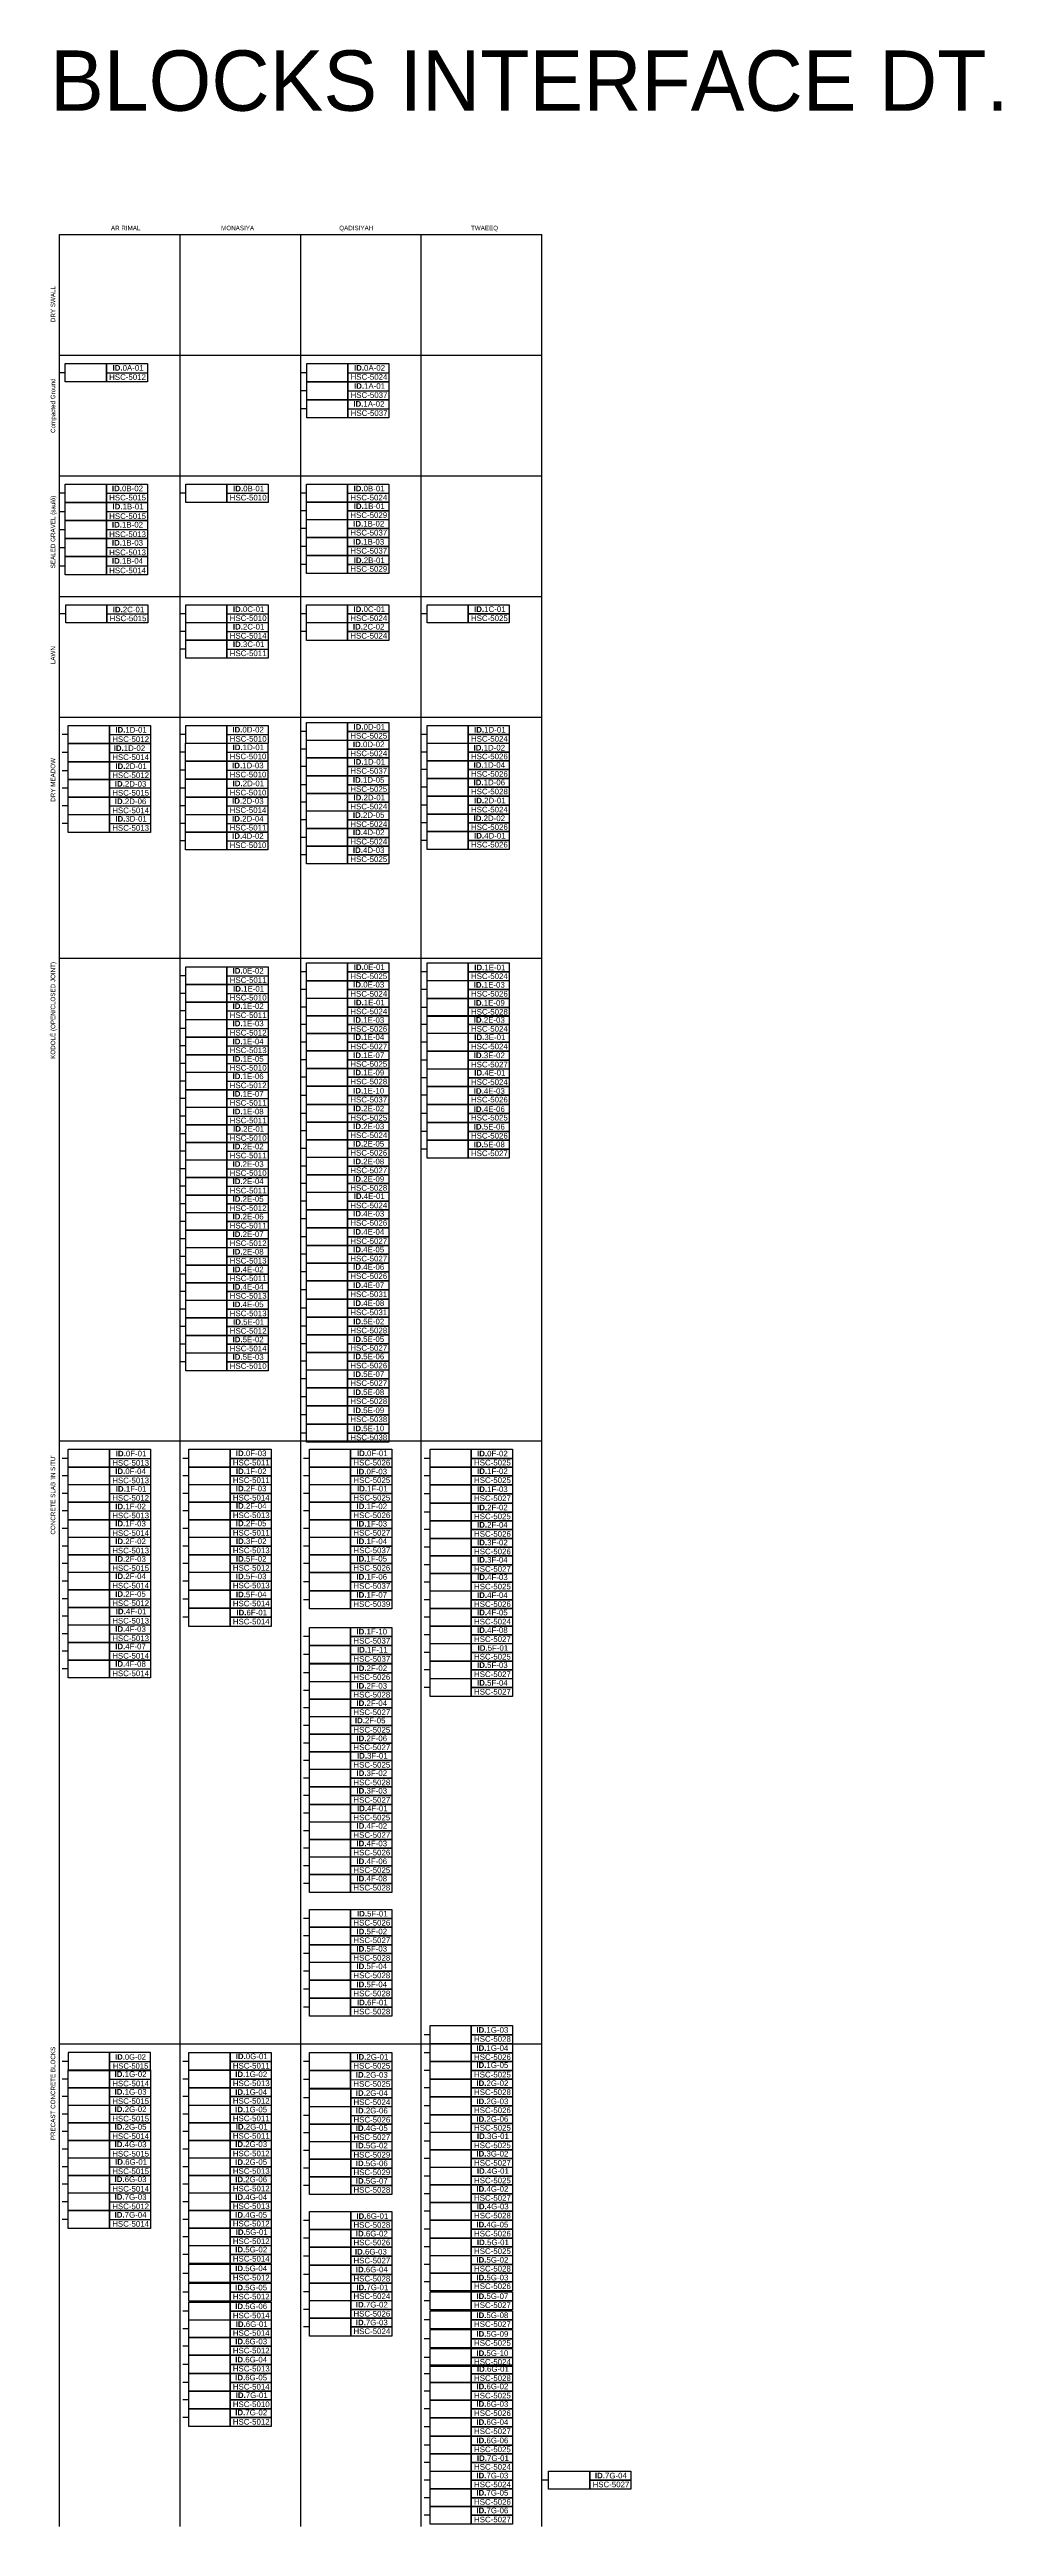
# Model space of a CAD drawing. Header units: metres. Extents: x -325 to 301, y -147 to 149.
# Drawn here: x -138.6 to -59.7, y -56.5 to 148.8 of the extents above; entities that cross this region are included whole.
import ezdxf

# ---------------------------------------------------------------- set-up
doc = ezdxf.new("R2010")
doc.units = ezdxf.units.M
doc.layers.add('-aux', color=50, linetype='Continuous', plot=False)
for name, color, linetype in [('00_XREF_QAD_ALTIMETRY', 7, 'Continuous'), ('A-KEYPLAN', 7, 'Continuous'), ('A-KEYPLAN DETAILS', 7, 'Continuous'), ('A-KEYPLAN DETAILS POINT', 3, 'Continuous'), ('A-KEYPLAN_HATCH', 7, 'Continuous'), ('A_TEXT_2', 7, 'Continuous'), ('EIT_0 Llegenda', 7, 'Continuous')]:
    doc.layers.add(name, color=color, linetype=linetype)
doc.layers.add('1-CM', color=7, linetype='Continuous', lineweight=0)
doc.layers.add('A-KEYPLAN ID', color=7, linetype='Continuous', true_color=0x7f3f00)
doc.styles.get("Standard").update_dxf_attribs({"font": 'arial.ttf'})
doc.styles.add('x-llegenda materials$0$ENGRAVERS', font='TT0586M.TTF')

# ---------------------------------------------------------------- blocks, each defined once
blk = doc.blocks.new('0A_1_RIM')
at = {"layer": 'A-KEYPLAN DETAILS POINT'}
blk.add_lwpolyline([(0.09, 0), (-0.41, 0)], dxfattribs=at)
at = {"layer": 'A-KEYPLAN ID'}
for points in [[(0.09, 0.75), (3.5, 0.75), (3.5, -0.75), (0.09, -0.75)], [(3.5, 0.75), (6.91, 0.75), (6.91, -0.75), (3.5, -0.75)], [(3.5, 0), (6.91, 0), (6.91, -0.75), (3.5, -0.75)]]:
    blk.add_lwpolyline(points, close=True, dxfattribs=at)
at = {"layer": 'A_TEXT_2', "attachment_point": 1}
for s, insert, char_height in [('{\\fArial|b1|i0|c0|p34;ID.}0A-01', (4.01, 0.63), 0.4676), ('HSC-5012', (3.73, -0.13), 0.468)]:
    blk.add_mtext_dynamic_manual_height_columns(s, width=2.7235, gutter_width=2.81, heights=[0], dxfattribs=dict(at, insert=insert, char_height=char_height))
blk = doc.blocks.new('0B_2_MON')
at = {"layer": 'A-KEYPLAN DETAILS POINT'}
blk.add_lwpolyline([(0, 0), (-0.5, 0)], dxfattribs=at)
at = {"layer": 'A-KEYPLAN ID'}
for points in [[(0, 0.75), (3.41, 0.75), (3.41, -0.75), (0, -0.75)], [(3.41, 0.75), (6.82, 0.75), (6.82, -0.75), (3.41, -0.75)], [(3.41, 0), (6.82, 0), (6.82, -0.75), (3.41, -0.75)]]:
    blk.add_lwpolyline(points, close=True, dxfattribs=at)
at = {"layer": 'A_TEXT_2', "attachment_point": 1}
for s, insert, char_height in [('\\pi0.15518;{\\fArial|b1|i0|c0|p34;ID.}0B-01', (3.76, 0.63), 0.4676), ('HSC-5010', (3.64, -0.12), 0.468)]:
    blk.add_mtext_dynamic_manual_height_columns(s, width=2.7235, gutter_width=2.81, heights=[0], dxfattribs=dict(at, insert=insert, char_height=char_height))
blk = doc.blocks.new('0B_2_QAD')
at = {"layer": 'A-KEYPLAN DETAILS POINT'}
blk.add_lwpolyline([(0, 0), (-0.5, 0)], dxfattribs=at)
at = {"layer": 'A-KEYPLAN ID'}
for points in [[(0, 0.75), (3.41, 0.75), (3.41, -0.75), (0, -0.75)], [(3.41, 0.75), (6.82, 0.75), (6.82, -0.75), (3.41, -0.75)], [(3.41, 0), (6.82, 0), (6.82, -0.75), (3.41, -0.75)]]:
    blk.add_lwpolyline(points, close=True, dxfattribs=at)
at = {"layer": 'A_TEXT_2', "attachment_point": 1}
for s, insert, char_height in [('{\\fArial|b1|i0|c0|p34;ID.}0B-01', (3.9, 0.63), 0.4676), ('HSC-5024', (3.64, -0.12), 0.468)]:
    blk.add_mtext_dynamic_manual_height_columns(s, width=2.7235, gutter_width=2.81, heights=[0], dxfattribs=dict(at, insert=insert, char_height=char_height))
blk = doc.blocks.new('1B_1_RIM')
at = {"layer": 'A-KEYPLAN DETAILS POINT'}
blk.add_lwpolyline([(-0.5, 0), (0, 0)], dxfattribs=at)
at = {"layer": 'A-KEYPLAN ID'}
for points in [[(0, 0.75), (3.41, 0.75), (3.41, -0.75), (0, -0.75)], [(3.41, 0.75), (6.82, 0.75), (6.82, -0.75), (3.41, -0.75)], [(3.41, 0), (6.82, 0), (6.82, -0.75), (3.41, -0.75)]]:
    blk.add_lwpolyline(points, close=True, dxfattribs=at)
at = {"layer": 'A_TEXT_2', "attachment_point": 1}
for s, insert, char_height in [('\\pi0.15518;{\\fArial|b1|i0|c0|p34;ID.}1B-01', (3.76, 0.63), 0.4676), ('HSC-5015', (3.64, -0.16), 0.468)]:
    blk.add_mtext_dynamic_manual_height_columns(s, width=2.7235, gutter_width=2.81, heights=[0], dxfattribs=dict(at, insert=insert, char_height=char_height))
blk = doc.blocks.new('1B_1_QAD')
at = {"layer": 'A-KEYPLAN DETAILS POINT'}
blk.add_lwpolyline([(0, 0), (-0.5, 0)], dxfattribs=at)
at = {"layer": 'A-KEYPLAN ID'}
for points in [[(0, 0.75), (3.41, 0.75), (3.41, -0.75), (0, -0.75)], [(3.41, 0.75), (6.82, 0.75), (6.82, 0), (3.41, 0)], [(3.41, 0), (6.82, 0), (6.82, -0.75), (3.41, -0.75)]]:
    blk.add_lwpolyline(points, close=True, dxfattribs=at)
at = {"layer": 'A_TEXT_2', "attachment_point": 1}
for s, insert, char_height in [('\\pi0.15518;{\\fArial|b1|i0|c0|p34;ID.}1B-01', (3.76, 0.62), 0.4676), ('HSC-5029', (3.64, -0.12), 0.468)]:
    blk.add_mtext_dynamic_manual_height_columns(s, width=2.7235, gutter_width=2.81, heights=[0], dxfattribs=dict(at, insert=insert, char_height=char_height))
blk = doc.blocks.new('2B_1_QAD')
at = {"layer": 'A-KEYPLAN DETAILS POINT'}
blk.add_lwpolyline([(0, 0), (-0.5, 0)], dxfattribs=at)
at = {"layer": 'A-KEYPLAN ID'}
for points in [[(0, 0.75), (3.41, 0.75), (3.41, -0.75), (0, -0.75)], [(3.41, 0.75), (6.82, 0.75), (6.82, 0), (3.41, 0)], [(3.41, 0), (6.82, 0), (6.82, -0.75), (3.41, -0.75)]]:
    blk.add_lwpolyline(points, close=True, dxfattribs=at)
at = {"layer": 'A_TEXT_2', "attachment_point": 1}
for s, insert, char_height in [('\\pi0.15518;{\\fArial|b1|i0|c0|p34;ID.}2B-01', (3.76, 0.59), 0.4676), ('HSC-5029', (3.64, -0.12), 0.468)]:
    blk.add_mtext_dynamic_manual_height_columns(s, width=2.7235, gutter_width=2.81, heights=[0], dxfattribs=dict(at, insert=insert, char_height=char_height))
blk = doc.blocks.new('0B_2_RIM')
at = {"layer": 'A-KEYPLAN DETAILS POINT'}
blk.add_lwpolyline([(0, 0), (-0.5, 0)], dxfattribs=at)
at = {"layer": 'A-KEYPLAN ID'}
for points in [[(0, 0.75), (3.41, 0.75), (3.41, -0.75), (0, -0.75)], [(3.41, 0.75), (6.82, 0.75), (6.82, -0.75), (3.41, -0.75)], [(3.41, 0), (6.82, 0), (6.82, -0.75), (3.41, -0.75)]]:
    blk.add_lwpolyline(points, close=True, dxfattribs=at)
at = {"layer": 'A_TEXT_2', "attachment_point": 1}
for s, insert, char_height in [('\\pi0.11245;{\\fArial|b1|i0|c0|p34;ID.}0B-02', (3.76, 0.64), 0.4676), ('HSC-5015', (3.64, -0.12), 0.468)]:
    blk.add_mtext_dynamic_manual_height_columns(s, width=2.7235, gutter_width=2.81, heights=[0], dxfattribs=dict(at, insert=insert, char_height=char_height))
blk = doc.blocks.new('0C_1_MON')
at = {"layer": 'A-KEYPLAN DETAILS POINT'}
blk.add_lwpolyline([(0.48, -1.45), (-0.02, -1.45)], dxfattribs=at)
at = {"layer": 'A-KEYPLAN ID'}
for points in [[(0.48, -0.7), (3.89, -0.7), (3.89, -2.2), (0.48, -2.2)], [(3.89, -0.7), (7.3, -0.7), (7.3, -2.2), (3.89, -2.2)], [(3.89, -1.45), (7.3, -1.45), (7.3, -2.2), (3.89, -2.2)]]:
    blk.add_lwpolyline(points, close=True, dxfattribs=at)
at = {"layer": 'A_TEXT_2', "attachment_point": 1}
for s, insert, char_height in [('HSC-5010', (4.12, -1.57), 0.468), ('\\pi0.13716;{\\fArial|b1|i0|c0|p34;ID.}0C-01', (4.24, -0.83), 0.4676)]:
    blk.add_mtext_dynamic_manual_height_columns(s, width=2.7235, gutter_width=2.81, heights=[0], dxfattribs=dict(at, insert=insert, char_height=char_height))
blk = doc.blocks.new('3C_01')
at = {"layer": 'A-KEYPLAN DETAILS POINT'}
blk.add_lwpolyline([(0, 0), (-0.5, 0)], dxfattribs=at)
at = {"layer": 'A-KEYPLAN ID'}
for points in [[(0, 0.75), (3.41, 0.75), (3.41, -0.75), (0, -0.75)], [(3.41, 0.75), (6.82, 0.75), (6.82, -0.75), (3.41, -0.75)], [(3.41, 0), (6.82, 0), (6.82, -0.75), (3.41, -0.75)]]:
    blk.add_lwpolyline(points, close=True, dxfattribs=at)
at = {"layer": 'A_TEXT_2', "attachment_point": 1}
for s, insert, char_height in [('\\pi0.13716;{\\fArial|b1|i0|c0|p34;ID.}3C-01', (3.76, 0.63), 0.4676), ('HSC-5011', (3.64, -0.12), 0.468)]:
    blk.add_mtext_dynamic_manual_height_columns(s, width=2.7235, gutter_width=2.81, heights=[0], dxfattribs=dict(at, insert=insert, char_height=char_height))
blk = doc.blocks.new('2C_1_MON')
at = {"layer": 'A-KEYPLAN DETAILS POINT'}
blk.add_lwpolyline([(0, 0), (-0.5, 0)], dxfattribs=at)
at = {"layer": 'A-KEYPLAN ID'}
for points in [[(0, 0.75), (3.41, 0.75), (3.41, -0.75), (0, -0.75)], [(3.41, 0.75), (6.82, 0.75), (6.82, -0.75), (3.41, -0.75)], [(3.41, 0), (6.82, 0), (6.82, -0.75), (3.41, -0.75)]]:
    blk.add_lwpolyline(points, close=True, dxfattribs=at)
at = {"layer": 'A_TEXT_2', "attachment_point": 1}
for s, insert, char_height in [('\\pi0.13716;{\\fArial|b1|i0|c0|p34;ID.}2C-01', (3.76, 0.63), 0.4676), ('HSC-5014', (3.64, -0.12), 0.468)]:
    blk.add_mtext_dynamic_manual_height_columns(s, width=2.7235, gutter_width=2.81, heights=[0], dxfattribs=dict(at, insert=insert, char_height=char_height))
blk = doc.blocks.new('2C_2_QAD')
at = {"layer": 'A-KEYPLAN DETAILS POINT'}
blk.add_lwpolyline([(0, 0), (-0.5, 0)], dxfattribs=at)
at = {"layer": 'A-KEYPLAN ID'}
for points in [[(0, 0.75), (3.41, 0.75), (3.41, -0.75), (0, -0.75)], [(3.41, 0.75), (6.82, 0.75), (6.82, 0), (3.41, 0)], [(3.41, 0), (6.82, 0), (6.82, -0.75), (3.41, -0.75)]]:
    blk.add_lwpolyline(points, close=True, dxfattribs=at)
at = {"layer": 'A_TEXT_2', "attachment_point": 1}
for s, insert, char_height in [('\\pi0.09443;{\\fArial|b1|i0|c0|p34;ID.}2C-02', (3.76, 0.63), 0.4676), ('HSC-5024', (3.64, -0.12), 0.468)]:
    blk.add_mtext_dynamic_manual_height_columns(s, width=2.7235, gutter_width=2.81, heights=[0], dxfattribs=dict(at, insert=insert, char_height=char_height))
blk = doc.blocks.new('0D_1_QAD')
at = {"layer": 'A-KEYPLAN DETAILS POINT'}
blk.add_lwpolyline([(0, 0), (-0.5, 0)], dxfattribs=at)
at = {"layer": 'A-KEYPLAN ID'}
for points in [[(0, 0.75), (3.41, 0.75), (3.41, -0.75), (0, -0.75)], [(3.41, 0.75), (6.82, 0.75), (6.82, 0), (3.41, 0)], [(3.41, 0), (6.82, 0), (6.82, -0.75), (3.41, -0.75)]]:
    blk.add_lwpolyline(points, close=True, dxfattribs=at)
at = {"layer": 'A_TEXT_2', "attachment_point": 1}
for s, insert, char_height in [('\\pi0.13716;{\\fArial|b1|i0|c0|p34;ID.}0D-01', (3.76, 0.62), 0.4676), ('HSC-5025', (3.64, -0.12), 0.468)]:
    blk.add_mtext_dynamic_manual_height_columns(s, width=2.7235, gutter_width=2.81, heights=[0], dxfattribs=dict(at, insert=insert, char_height=char_height))
blk = doc.blocks.new('0D_2_MON')
at = {"layer": 'A-KEYPLAN DETAILS POINT'}
blk.add_lwpolyline([(0, 0), (-0.5, 0)], dxfattribs=at)
at = {"layer": 'A-KEYPLAN ID'}
for points in [[(0, 0.75), (3.41, 0.75), (3.41, -0.75), (0, -0.75)], [(3.41, 0.75), (6.82, 0.75), (6.82, -0.75), (3.41, -0.75)], [(3.41, 0), (6.82, 0), (6.82, -0.75), (3.41, -0.75)]]:
    blk.add_lwpolyline(points, close=True, dxfattribs=at)
at = {"layer": 'A_TEXT_2', "attachment_point": 1}
for s, insert, char_height in [('\\pi0.09443;{\\fArial|b1|i0|c0|p34;ID.}0D-02', (3.76, 0.64), 0.4676), ('HSC-5010', (3.64, -0.12), 0.468)]:
    blk.add_mtext_dynamic_manual_height_columns(s, width=2.7235, gutter_width=2.81, heights=[0], dxfattribs=dict(at, insert=insert, char_height=char_height))
blk = doc.blocks.new('0D_2_QAD')
at = {"layer": 'A-KEYPLAN DETAILS POINT'}
blk.add_lwpolyline([(0, 0), (-0.5, 0)], dxfattribs=at)
at = {"layer": 'A-KEYPLAN ID'}
for points in [[(0, 0.75), (3.41, 0.75), (3.41, -0.75), (0, -0.75)], [(3.41, 0.75), (6.82, 0.75), (6.82, 0), (3.41, 0)], [(3.41, 0), (6.82, 0), (6.82, -0.75), (3.41, -0.75)]]:
    blk.add_lwpolyline(points, close=True, dxfattribs=at)
at = {"layer": 'A_TEXT_2', "attachment_point": 1}
for s, insert, char_height in [('\\pi0.09443;{\\fArial|b1|i0|c0|p34;ID.}0D-02', (3.76, 0.63), 0.4676), ('HSC-5024', (3.64, -0.12), 0.468)]:
    blk.add_mtext_dynamic_manual_height_columns(s, width=2.7235, gutter_width=2.81, heights=[0], dxfattribs=dict(at, insert=insert, char_height=char_height))
blk = doc.blocks.new('1D_01_RIM')
at = {"layer": 'A-KEYPLAN DETAILS POINT'}
blk.add_lwpolyline([(0, 0), (-0.5, 0)], dxfattribs=at)
at = {"layer": 'A-KEYPLAN ID'}
for points in [[(0, 0.75), (3.41, 0.75), (3.41, -0.75), (0, -0.75)], [(3.41, 0.75), (6.82, 0.75), (6.82, -0.75), (3.41, -0.75)], [(3.41, 0), (6.82, 0), (6.82, -0.75), (3.41, -0.75)]]:
    blk.add_lwpolyline(points, close=True, dxfattribs=at)
at = {"layer": 'A-KEYPLAN DETAILS', "attachment_point": 1}
for s, insert, char_height in [('\\pi0.13716;{\\fArial|b1|i0|c0|p34;ID.}1D-01', (3.76, 0.63), 0.4676), ('HSC-5012', (3.64, -0.15), 0.468)]:
    blk.add_mtext_dynamic_manual_height_columns(s, width=2.7235, gutter_width=2.81, heights=[0], dxfattribs=dict(at, insert=insert, char_height=char_height))
blk = doc.blocks.new('1D_1_MON')
at = {"layer": 'A-KEYPLAN DETAILS POINT'}
blk.add_lwpolyline([(0, 0), (-0.5, 0)], dxfattribs=at)
at = {"layer": 'A-KEYPLAN ID'}
for points in [[(0, 0.75), (3.41, 0.75), (3.41, -0.75), (0, -0.75)], [(3.41, 0.75), (6.82, 0.75), (6.82, -0.75), (3.41, -0.75)], [(3.41, 0), (6.82, 0), (6.82, -0.75), (3.41, -0.75)]]:
    blk.add_lwpolyline(points, close=True, dxfattribs=at)
at = {"layer": 'A_TEXT_2', "attachment_point": 1}
for s, insert, char_height in [('\\pi0.13716;{\\fArial|b1|i0|c0|p34;ID.}1D-01', (3.76, 0.63), 0.4676), ('HSC-5010', (3.64, -0.12), 0.468)]:
    blk.add_mtext_dynamic_manual_height_columns(s, width=2.7235, gutter_width=2.81, heights=[0], dxfattribs=dict(at, insert=insert, char_height=char_height))
blk = doc.blocks.new('1D_5_QAD')
at = {"layer": 'A-KEYPLAN DETAILS POINT'}
blk.add_lwpolyline([(0, 0), (-0.5, 0)], dxfattribs=at)
at = {"layer": 'A-KEYPLAN ID'}
for points in [[(0, 0.75), (3.41, 0.75), (3.41, -0.75), (0, -0.75)], [(3.41, 0.75), (6.82, 0.75), (6.82, 0), (3.41, 0)], [(3.41, 0), (6.82, 0), (6.82, -0.75), (3.41, -0.75)]]:
    blk.add_lwpolyline(points, close=True, dxfattribs=at)
at = {"layer": 'A_TEXT_2', "attachment_point": 1}
for s, insert, char_height in [('\\pi0.09028;{\\fArial|b1|i0|c0|p34;ID.}1D-05', (3.76, 0.63), 0.4676), ('HSC-5025', (3.64, -0.12), 0.468)]:
    blk.add_mtext_dynamic_manual_height_columns(s, width=2.7235, gutter_width=2.81, heights=[0], dxfattribs=dict(at, insert=insert, char_height=char_height))
blk = doc.blocks.new('1D_4_TWQ')
at = {"layer": 'A-KEYPLAN DETAILS POINT'}
blk.add_lwpolyline([(0, 0), (-0.5, 0)], dxfattribs=at)
at = {"layer": 'A-KEYPLAN ID'}
for points in [[(0, 0.75), (3.41, 0.75), (3.41, -0.75), (0, -0.75)], [(3.41, 0.75), (6.82, 0.75), (6.82, 0), (3.41, 0)], [(3.41, 0), (6.82, 0), (6.82, -0.75), (3.41, -0.75)]]:
    blk.add_lwpolyline(points, close=True, dxfattribs=at)
at = {"layer": 'A_TEXT_2', "attachment_point": 1}
for s, insert, char_height in [('\\pi0.09299;{\\fArial|b1|i0|c0|p34;ID.}1D-04', (3.76, 0.62), 0.4676), ('HSC-5026', (3.64, -0.12), 0.468)]:
    blk.add_mtext_dynamic_manual_height_columns(s, width=2.7235, gutter_width=2.81, heights=[0], dxfattribs=dict(at, insert=insert, char_height=char_height))
blk = doc.blocks.new('1D_3_RIM')
at = {"layer": 'A-KEYPLAN DETAILS POINT'}
blk.add_lwpolyline([(0, 0), (-0.5, 0)], dxfattribs=at)
at = {"layer": 'A-KEYPLAN ID'}
for points in [[(0, 0.75), (3.41, 0.75), (3.41, -0.75), (0, -0.75)], [(3.41, 0.75), (6.82, 0.75), (6.82, -0.75), (3.41, -0.75)], [(3.41, 0), (6.82, 0), (6.82, -0.75), (3.41, -0.75)]]:
    blk.add_lwpolyline(points, close=True, dxfattribs=at)
at = {"layer": 'A_TEXT_2', "attachment_point": 1}
for s, insert, char_height in [('{\\fArial|b1|i0|c0|p34;ID.}1D-02', (3.76, 0.61), 0.4676), ('HSC-5014', (3.64, -0.14), 0.468)]:
    blk.add_mtext_dynamic_manual_height_columns(s, width=2.7235, gutter_width=2.81, heights=[0], dxfattribs=dict(at, insert=insert, char_height=char_height))
blk = doc.blocks.new('2D_1_RIM')
at = {"layer": 'A-KEYPLAN DETAILS POINT'}
blk.add_lwpolyline([(0, 0), (-0.5, 0)], dxfattribs=at)
at = {"layer": 'A-KEYPLAN ID'}
for points in [[(0, 0.75), (3.41, 0.75), (3.41, -0.75), (0, -0.75)], [(3.41, 0.75), (6.82, 0.75), (6.82, -0.75), (3.41, -0.75)], [(3.41, 0), (6.82, 0), (6.82, -0.75), (3.41, -0.75)]]:
    blk.add_lwpolyline(points, close=True, dxfattribs=at)
at = {"layer": 'A_TEXT_2', "attachment_point": 1}
for s, insert, char_height in [('\\pi0.13716;{\\fArial|b1|i0|c0|p34;ID.}2D-01', (3.76, 0.61), 0.4676), ('HSC-5012', (3.64, -0.14), 0.468)]:
    blk.add_mtext_dynamic_manual_height_columns(s, width=2.7235, gutter_width=2.81, heights=[0], dxfattribs=dict(at, insert=insert, char_height=char_height))
blk = doc.blocks.new('2D_3_RIM')
at = {"layer": 'A-KEYPLAN DETAILS POINT'}
blk.add_lwpolyline([(0, 0), (-0.5, 0)], dxfattribs=at)
at = {"layer": 'A-KEYPLAN ID'}
for points in [[(0, 0.75), (3.41, 0.75), (3.41, -0.75), (0, -0.75)], [(3.41, 0.75), (6.82, 0.75), (6.82, -0.75), (3.41, -0.75)], [(3.41, 0.75), (6.82, 0.75), (6.82, 0), (3.41, 0)]]:
    blk.add_lwpolyline(points, close=True, dxfattribs=at)
at = {"layer": 'A_TEXT_2', "attachment_point": 1}
for s, insert, char_height in [('\\pi0.09203;{\\fArial|b1|i0|c0|p34;ID.}2D-03', (3.76, 0.6), 0.4676), ('HSC-5015', (3.64, -0.14), 0.468)]:
    blk.add_mtext_dynamic_manual_height_columns(s, width=2.7235, gutter_width=2.81, heights=[0], dxfattribs=dict(at, insert=insert, char_height=char_height))
blk = doc.blocks.new('2D_3_MON')
at = {"layer": 'A-KEYPLAN DETAILS POINT'}
blk.add_lwpolyline([(0, 0), (-0.5, 0)], dxfattribs=at)
at = {"layer": 'A-KEYPLAN ID'}
for points in [[(0, 0.75), (3.41, 0.75), (3.41, -0.75), (0, -0.75)], [(3.41, 0.75), (6.82, 0.75), (6.82, -0.75), (3.41, -0.75)], [(3.41, 0), (6.82, 0), (6.82, -0.75), (3.41, -0.75)]]:
    blk.add_lwpolyline(points, close=True, dxfattribs=at)
at = {"layer": 'A_TEXT_2', "attachment_point": 1}
for s, insert, char_height in [('\\pi0.09203;{\\fArial|b1|i0|c0|p34;ID.}2D-03', (3.76, 0.64), 0.4676), ('HSC-5014', (3.64, -0.12), 0.468)]:
    blk.add_mtext_dynamic_manual_height_columns(s, width=2.7235, gutter_width=2.81, heights=[0], dxfattribs=dict(at, insert=insert, char_height=char_height))
blk = doc.blocks.new('2D_4_MON')
at = {"layer": 'A-KEYPLAN DETAILS POINT'}
blk.add_lwpolyline([(0, 0), (-0.5, 0)], dxfattribs=at)
at = {"layer": 'A-KEYPLAN ID'}
for points in [[(0, 0.75), (3.41, 0.75), (3.41, -0.75), (0, -0.75)], [(3.41, 0.75), (6.82, 0.75), (6.82, -0.75), (3.41, -0.75)], [(3.41, 0), (6.82, 0), (6.82, -0.75), (3.41, -0.75)]]:
    blk.add_lwpolyline(points, close=True, dxfattribs=at)
at = {"layer": 'A_TEXT_2', "attachment_point": 1}
for s, insert, char_height in [('\\pi0.09299;{\\fArial|b1|i0|c0|p34;ID.}2D-04', (3.76, 0.62), 0.4676), ('HSC-5011', (3.64, -0.12), 0.468)]:
    blk.add_mtext_dynamic_manual_height_columns(s, width=2.7235, gutter_width=2.81, heights=[0], dxfattribs=dict(at, insert=insert, char_height=char_height))
blk = doc.blocks.new('2D_1_QAD')
at = {"layer": 'A-KEYPLAN DETAILS POINT'}
blk.add_lwpolyline([(0, 0), (-0.5, 0)], dxfattribs=at)
at = {"layer": 'A-KEYPLAN ID'}
for points in [[(0, 0.75), (3.41, 0.75), (3.41, -0.75), (0, -0.75)], [(3.41, 0.75), (6.82, 0.75), (6.82, 0), (3.41, 0)], [(3.41, 0), (6.82, 0), (6.82, -0.75), (3.41, -0.75)]]:
    blk.add_lwpolyline(points, close=True, dxfattribs=at)
at = {"layer": 'A_TEXT_2', "attachment_point": 1}
for s, insert, char_height in [('\\pi0.13716;{\\fArial|b1|i0|c0|p34;ID.}2D-01', (3.76, 0.62), 0.4676), ('HSC-5024', (3.64, -0.12), 0.468)]:
    blk.add_mtext_dynamic_manual_height_columns(s, width=2.7235, gutter_width=2.81, heights=[0], dxfattribs=dict(at, insert=insert, char_height=char_height))
blk = doc.blocks.new('2D_5_QAD')
at = {"layer": 'A-KEYPLAN DETAILS POINT'}
blk.add_lwpolyline([(0, 0), (-0.5, 0)], dxfattribs=at)
at = {"layer": 'A-KEYPLAN ID'}
for points in [[(0, 0.75), (3.41, 0.75), (3.41, -0.75), (0, -0.75)], [(3.41, 0.75), (6.82, 0.75), (6.82, 0), (3.41, 0)], [(3.41, 0), (6.82, 0), (6.82, -0.75), (3.41, -0.75)]]:
    blk.add_lwpolyline(points, close=True, dxfattribs=at)
at = {"layer": 'A_TEXT_2', "attachment_point": 1}
for s, insert, char_height in [('\\pi0.09028;{\\fArial|b1|i0|c0|p34;ID.}2D-05', (3.76, 0.63), 0.4676), ('HSC-5024', (3.64, -0.12), 0.468)]:
    blk.add_mtext_dynamic_manual_height_columns(s, width=2.7235, gutter_width=2.81, heights=[0], dxfattribs=dict(at, insert=insert, char_height=char_height))
blk = doc.blocks.new('1D_1_TWQ')
at = {"layer": 'A-KEYPLAN DETAILS POINT'}
blk.add_lwpolyline([(0, 0), (-0.5, 0)], dxfattribs=at)
at = {"layer": 'A-KEYPLAN ID'}
for points in [[(0, 0.75), (3.41, 0.75), (3.41, -0.75), (0, -0.75)], [(3.41, 0.75), (6.82, 0.75), (6.82, 0), (3.41, 0)], [(3.41, 0), (6.82, 0), (6.82, -0.75), (3.41, -0.75)]]:
    blk.add_lwpolyline(points, close=True, dxfattribs=at)
at = {"layer": 'A_TEXT_2', "attachment_point": 1}
for s, insert, char_height in [('\\pi0.13716;{\\fArial|b1|i0|c0|p34;ID.}1D-01', (3.76, 0.63), 0.4676), ('HSC-5024', (3.64, -0.12), 0.468)]:
    blk.add_mtext_dynamic_manual_height_columns(s, width=2.7235, gutter_width=2.81, heights=[0], dxfattribs=dict(at, insert=insert, char_height=char_height))
blk = doc.blocks.new('1D_2_TWQ')
at = {"layer": 'A-KEYPLAN DETAILS POINT'}
blk.add_lwpolyline([(0, 0), (-0.5, 0)], dxfattribs=at)
at = {"layer": 'A-KEYPLAN ID'}
for points in [[(0, 0.75), (3.41, 0.75), (3.41, -0.75), (0, -0.75)], [(3.41, 0.75), (6.82, 0.75), (6.82, 0), (3.41, 0)], [(3.41, 0), (6.82, 0), (6.82, -0.75), (3.41, -0.75)]]:
    blk.add_lwpolyline(points, close=True, dxfattribs=at)
at = {"layer": 'A_TEXT_2', "attachment_point": 1}
for s, insert, char_height in [('\\pi0.09443;{\\fArial|b1|i0|c0|p34;ID.}1D-02', (3.76, 0.6), 0.4676), ('HSC-5026', (3.64, -0.12), 0.468)]:
    blk.add_mtext_dynamic_manual_height_columns(s, width=2.7235, gutter_width=2.81, heights=[0], dxfattribs=dict(at, insert=insert, char_height=char_height))
blk = doc.blocks.new('2D_2_TWQ')
at = {"layer": 'A-KEYPLAN DETAILS POINT'}
blk.add_lwpolyline([(0, 0), (-0.5, 0)], dxfattribs=at)
at = {"layer": 'A-KEYPLAN ID'}
for points in [[(0, 0.75), (3.41, 0.75), (3.41, -0.75), (0, -0.75)], [(3.41, 0.75), (6.82, 0.75), (6.82, 0), (3.41, 0)], [(3.41, 0), (6.82, 0), (6.82, -0.75), (3.41, -0.75)]]:
    blk.add_lwpolyline(points, close=True, dxfattribs=at)
at = {"layer": 'A_TEXT_2', "attachment_point": 1}
for s, insert, char_height in [('\\pi0.09443;{\\fArial|b1|i0|c0|p34;ID.}2D-02', (3.76, 0.61), 0.4676), ('HSC-5026', (3.64, -0.12), 0.468)]:
    blk.add_mtext_dynamic_manual_height_columns(s, width=2.7235, gutter_width=2.81, heights=[0], dxfattribs=dict(at, insert=insert, char_height=char_height))
blk = doc.blocks.new('2D_1_TWQ')
at = {"layer": 'A-KEYPLAN DETAILS POINT'}
blk.add_lwpolyline([(0, 0), (-0.5, 0)], dxfattribs=at)
at = {"layer": 'A-KEYPLAN ID'}
for points in [[(0, 0.75), (3.41, 0.75), (3.41, -0.75), (0, -0.75)], [(3.41, 0.75), (6.82, 0.75), (6.82, 0), (3.41, 0)], [(3.41, 0), (6.82, 0), (6.82, -0.75), (3.41, -0.75)]]:
    blk.add_lwpolyline(points, close=True, dxfattribs=at)
at = {"layer": 'A_TEXT_2', "attachment_point": 1}
for s, insert, char_height in [('\\pi0.13716;{\\fArial|b1|i0|c0|p34;ID.}2D-01', (3.76, 0.63), 0.4676), ('HSC-5024', (3.64, -0.12), 0.468)]:
    blk.add_mtext_dynamic_manual_height_columns(s, width=2.7235, gutter_width=2.81, heights=[0], dxfattribs=dict(at, insert=insert, char_height=char_height))
blk = doc.blocks.new('2D_1_MON')
at = {"layer": 'A-KEYPLAN DETAILS POINT'}
blk.add_lwpolyline([(0, 0), (-0.5, 0)], dxfattribs=at)
at = {"layer": 'A-KEYPLAN ID'}
for points in [[(0, 0.75), (3.41, 0.75), (3.41, -0.75), (0, -0.75)], [(3.41, 0.75), (6.82, 0.75), (6.82, -0.75), (3.41, -0.75)], [(3.41, 0), (6.82, 0), (6.82, -0.75), (3.41, -0.75)]]:
    blk.add_lwpolyline(points, close=True, dxfattribs=at)
at = {"layer": 'A_TEXT_2', "attachment_point": 1}
for s, insert, char_height in [('\\pi0.13716;{\\fArial|b1|i0|c0|p34;ID.}2D-01', (3.76, 0.64), 0.4676), ('HSC-5010', (3.64, -0.12), 0.468)]:
    blk.add_mtext_dynamic_manual_height_columns(s, width=2.7235, gutter_width=2.81, heights=[0], dxfattribs=dict(at, insert=insert, char_height=char_height))
blk = doc.blocks.new('2D_6_RIM')
at = {"layer": 'A-KEYPLAN DETAILS POINT'}
blk.add_lwpolyline([(0, 0), (-0.5, 0)], dxfattribs=at)
at = {"layer": 'A-KEYPLAN ID'}
for points in [[(0, 0.75), (3.41, 0.75), (3.41, -0.75), (0, -0.75)], [(3.41, 0.75), (6.82, 0.75), (6.82, -0.75), (3.41, -0.75)], [(3.41, 0), (6.82, 0), (6.82, -0.75), (3.41, -0.75)]]:
    blk.add_lwpolyline(points, close=True, dxfattribs=at)
at = {"layer": 'A_TEXT_2', "attachment_point": 1}
for s, insert, char_height in [('\\pi0.09219;{\\fArial|b1|i0|c0|p34;ID.}2D-06', (3.76, 0.61), 0.4676), ('HSC-5014', (3.64, -0.14), 0.468)]:
    blk.add_mtext_dynamic_manual_height_columns(s, width=2.7235, gutter_width=2.81, heights=[0], dxfattribs=dict(at, insert=insert, char_height=char_height))
blk = doc.blocks.new('2C_1_RIM')
at = {"layer": 'A-KEYPLAN DETAILS POINT'}
blk.add_lwpolyline([(0, 0), (-0.5, 0)], dxfattribs=at)
at = {"layer": 'A-KEYPLAN ID'}
for points in [[(0, 0.75), (3.41, 0.75), (3.41, -0.75), (0, -0.75)], [(3.41, 0.75), (6.82, 0.75), (6.82, -0.75), (3.41, -0.75)], [(3.41, 0), (6.82, 0), (6.82, -0.75), (3.41, -0.75)]]:
    blk.add_lwpolyline(points, close=True, dxfattribs=at)
at = {"layer": 'A_TEXT_2', "attachment_point": 1}
for s, insert, char_height in [('\\pi0.13716;{\\fArial|b1|i0|c0|p34;ID.}2C-01', (3.76, 0.6), 0.4676), ('HSC-5015', (3.64, -0.13), 0.468)]:
    blk.add_mtext_dynamic_manual_height_columns(s, width=2.7235, gutter_width=2.81, heights=[0], dxfattribs=dict(at, insert=insert, char_height=char_height))
blk = doc.blocks.new('4D_1_TWQ')
at = {"layer": 'A-KEYPLAN DETAILS POINT'}
blk.add_lwpolyline([(0, 0), (-0.5, 0)], dxfattribs=at)
at = {"layer": 'A-KEYPLAN ID'}
for points in [[(0, 0.75), (3.41, 0.75), (3.41, -0.75), (0, -0.75)], [(3.41, 0.75), (6.82, 0.75), (6.82, 0), (3.41, 0)], [(3.41, 0), (6.82, 0), (6.82, -0.75), (3.41, -0.75)]]:
    blk.add_lwpolyline(points, close=True, dxfattribs=at)
at = {"layer": 'A_TEXT_2', "attachment_point": 1}
for s, insert, char_height in [('\\pi0.13716;{\\fArial|b1|i0|c0|p34;ID.}4D-01', (3.76, 0.62), 0.4676), ('HSC-5026', (3.64, -0.12), 0.468)]:
    blk.add_mtext_dynamic_manual_height_columns(s, width=2.7235, gutter_width=2.81, heights=[0], dxfattribs=dict(at, insert=insert, char_height=char_height))
blk = doc.blocks.new('4D_2_QAD')
at = {"layer": 'A-KEYPLAN DETAILS POINT'}
blk.add_lwpolyline([(0, 0), (-0.5, 0)], dxfattribs=at)
at = {"layer": 'A-KEYPLAN ID'}
for points in [[(0, 0.75), (3.41, 0.75), (3.41, -0.75), (0, -0.75)], [(3.41, 0.75), (6.82, 0.75), (6.82, 0), (3.41, 0)], [(3.41, 0), (6.82, 0), (6.82, -0.75), (3.41, -0.75)]]:
    blk.add_lwpolyline(points, close=True, dxfattribs=at)
at = {"layer": 'A_TEXT_2', "attachment_point": 1}
for s, insert, char_height in [('\\pi0.09443;{\\fArial|b1|i0|c0|p34;ID.}4D-02', (3.76, 0.65), 0.4676), ('HSC-5024', (3.64, -0.12), 0.468)]:
    blk.add_mtext_dynamic_manual_height_columns(s, width=2.7235, gutter_width=2.81, heights=[0], dxfattribs=dict(at, insert=insert, char_height=char_height))
blk = doc.blocks.new('4D_3_QAD')
at = {"layer": 'A-KEYPLAN DETAILS POINT'}
blk.add_lwpolyline([(0, 0), (-0.5, 0)], dxfattribs=at)
at = {"layer": 'A-KEYPLAN ID'}
for points in [[(0, 0.75), (3.41, 0.75), (3.41, -0.75), (0, -0.75)], [(3.41, 0.75), (6.82, 0.75), (6.82, 0), (3.41, 0)], [(3.41, 0), (6.82, 0), (6.82, -0.75), (3.41, -0.75)]]:
    blk.add_lwpolyline(points, close=True, dxfattribs=at)
at = {"layer": 'A_TEXT_2', "attachment_point": 1}
for s, insert, char_height in [('\\pi0.09203;{\\fArial|b1|i0|c0|p34;ID.}4D-03', (3.76, 0.63), 0.4676), ('HSC-5025', (3.64, -0.12), 0.468)]:
    blk.add_mtext_dynamic_manual_height_columns(s, width=2.7235, gutter_width=2.81, heights=[0], dxfattribs=dict(at, insert=insert, char_height=char_height))
blk = doc.blocks.new('0E_2_MON')
at = {"layer": 'A-KEYPLAN DETAILS POINT'}
blk.add_lwpolyline([(0, 0), (-0.5, 0)], dxfattribs=at)
at = {"layer": 'A-KEYPLAN ID'}
for points in [[(0, 0.75), (3.41, 0.75), (3.41, -0.75), (0, -0.75)], [(3.41, 0.75), (6.82, 0.75), (6.82, -0.75), (3.41, -0.75)], [(3.41, 0), (6.82, 0), (6.82, -0.75), (3.41, -0.75)]]:
    blk.add_lwpolyline(points, close=True, dxfattribs=at)
at = {"layer": 'A_TEXT_2', "attachment_point": 1}
for s, insert, char_height in [('\\pi0.11245;{\\fArial|b1|i0|c0|p34;ID.}0E-02', (3.76, 0.65), 0.4676), ('HSC-5011', (3.64, -0.12), 0.468)]:
    blk.add_mtext_dynamic_manual_height_columns(s, width=2.7235, gutter_width=2.81, heights=[0], dxfattribs=dict(at, insert=insert, char_height=char_height))
blk = doc.blocks.new('0E_1')
at = {"layer": 'A-KEYPLAN DETAILS POINT'}
blk.add_lwpolyline([(0, 0), (-0.5, 0)], dxfattribs=at)
at = {"layer": 'A-KEYPLAN ID'}
for points in [[(0, 0.75), (3.41, 0.75), (3.41, -0.75), (0, -0.75)], [(3.41, 0.75), (6.82, 0.75), (6.82, 0), (3.41, 0)], [(3.41, 0), (6.82, 0), (6.82, -0.75), (3.41, -0.75)]]:
    blk.add_lwpolyline(points, close=True, dxfattribs=at)
at = {"layer": 'A_TEXT_2', "attachment_point": 1}
for s, insert, char_height in [('\\pi0.15518;{\\fArial|b1|i0|c0|p34;ID.}0E-01', (3.76, 0.64), 0.4676), ('HSC-5025', (3.64, -0.12), 0.468)]:
    blk.add_mtext_dynamic_manual_height_columns(s, width=2.7235, gutter_width=2.81, heights=[0], dxfattribs=dict(at, insert=insert, char_height=char_height))
blk = doc.blocks.new('0E_3_QAD')
at = {"layer": 'A-KEYPLAN DETAILS POINT'}
blk.add_lwpolyline([(0, 0), (-0.5, 0)], dxfattribs=at)
at = {"layer": 'A-KEYPLAN ID'}
for points in [[(0, 0.75), (3.41, 0.75), (3.41, -0.75), (0, -0.75)], [(3.41, 0.75), (6.82, 0.75), (6.82, 0), (3.41, 0)], [(3.41, 0), (6.82, 0), (6.82, -0.75), (3.41, -0.75)]]:
    blk.add_lwpolyline(points, close=True, dxfattribs=at)
at = {"layer": 'A_TEXT_2', "attachment_point": 1}
for s, insert, char_height in [('\\pi0.11005;{\\fArial|b1|i0|c0|p34;ID.}0E-03', (3.76, 0.64), 0.4676), ('HSC-5024', (3.64, -0.12), 0.468)]:
    blk.add_mtext_dynamic_manual_height_columns(s, width=2.7235, gutter_width=2.81, heights=[0], dxfattribs=dict(at, insert=insert, char_height=char_height))
blk = doc.blocks.new('1E_3_MON')
at = {"layer": 'A-KEYPLAN DETAILS POINT'}
blk.add_lwpolyline([(0, 0), (-0.5, 0)], dxfattribs=at)
at = {"layer": 'A-KEYPLAN ID'}
for points in [[(0, 0.75), (3.41, 0.75), (3.41, -0.75), (0, -0.75)], [(3.41, 0.75), (6.82, 0.75), (6.82, -0.75), (3.41, -0.75)], [(3.41, 0), (6.82, 0), (6.82, -0.75), (3.41, -0.75)]]:
    blk.add_lwpolyline(points, close=True, dxfattribs=at)
at = {"layer": 'A_TEXT_2', "attachment_point": 1}
for s, insert, char_height in [('\\pi0.11005;{\\fArial|b1|i0|c0|p34;ID.}1E-03', (3.76, 0.65), 0.4676), ('HSC-5012', (3.64, -0.12), 0.468)]:
    blk.add_mtext_dynamic_manual_height_columns(s, width=2.7235, gutter_width=2.81, heights=[0], dxfattribs=dict(at, insert=insert, char_height=char_height))
blk = doc.blocks.new('1E_4_MON')
at = {"layer": 'A-KEYPLAN DETAILS POINT'}
blk.add_lwpolyline([(0, 0), (-0.5, 0)], dxfattribs=at)
at = {"layer": 'A-KEYPLAN ID'}
for points in [[(0, 0.75), (3.41, 0.75), (3.41, -0.75), (0, -0.75)], [(3.41, 0.75), (6.82, 0.75), (6.82, -0.75), (3.41, -0.75)], [(3.41, 0), (6.82, 0), (6.82, -0.75), (3.41, -0.75)]]:
    blk.add_lwpolyline(points, close=True, dxfattribs=at)
at = {"layer": 'A_TEXT_2', "attachment_point": 1}
for s, insert, char_height in [('\\pi0.11101;{\\fArial|b1|i0|c0|p34;ID.}1E-04', (3.76, 0.61), 0.4676), ('HSC-5013', (3.64, -0.12), 0.468)]:
    blk.add_mtext_dynamic_manual_height_columns(s, width=2.7235, gutter_width=2.81, heights=[0], dxfattribs=dict(at, insert=insert, char_height=char_height))
blk = doc.blocks.new('1E_5_MON')
at = {"layer": 'A-KEYPLAN DETAILS POINT'}
blk.add_lwpolyline([(0, 0), (-0.5, 0)], dxfattribs=at)
at = {"layer": 'A-KEYPLAN ID'}
for points in [[(0, 0.75), (3.41, 0.75), (3.41, -0.75), (0, -0.75)], [(3.41, 0.75), (6.82, 0.75), (6.82, -0.75), (3.41, -0.75)], [(3.41, 0), (6.82, 0), (6.82, -0.75), (3.41, -0.75)]]:
    blk.add_lwpolyline(points, close=True, dxfattribs=at)
at = {"layer": 'A_TEXT_2', "attachment_point": 1}
for s, insert, char_height in [('\\pi0.1083;{\\fArial|b1|i0|c0|p34;ID.}1E-05', (3.76, 0.62), 0.4676), ('HSC-5010', (3.64, -0.12), 0.468)]:
    blk.add_mtext_dynamic_manual_height_columns(s, width=2.7235, gutter_width=2.81, heights=[0], dxfattribs=dict(at, insert=insert, char_height=char_height))
blk = doc.blocks.new('1E_1_MON')
at = {"layer": 'A-KEYPLAN DETAILS POINT'}
blk.add_lwpolyline([(0, 0), (-0.5, 0)], dxfattribs=at)
at = {"layer": 'A-KEYPLAN ID'}
for points in [[(0, 0.75), (3.41, 0.75), (3.41, -0.75), (0, -0.75)], [(3.41, 0.75), (6.82, 0.75), (6.82, -0.75), (3.41, -0.75)], [(3.41, 0), (6.82, 0), (6.82, -0.75), (3.41, -0.75)]]:
    blk.add_lwpolyline(points, close=True, dxfattribs=at)
at = {"layer": 'A_TEXT_2', "attachment_point": 1}
for s, insert, char_height in [('\\pi0.15518;{\\fArial|b1|i0|c0|p34;ID.}1E-01', (3.76, 0.61), 0.4676), ('HSC-5010', (3.64, -0.12), 0.468)]:
    blk.add_mtext_dynamic_manual_height_columns(s, width=2.7235, gutter_width=2.81, heights=[0], dxfattribs=dict(at, insert=insert, char_height=char_height))
blk = doc.blocks.new('1E_6_MON')
at = {"layer": 'A-KEYPLAN DETAILS POINT'}
blk.add_lwpolyline([(0, 0), (-0.5, 0)], dxfattribs=at)
at = {"layer": 'A-KEYPLAN ID'}
for points in [[(0, 0.75), (3.41, 0.75), (3.41, -0.75), (0, -0.75)], [(3.41, 0.75), (6.82, 0.75), (6.82, -0.75), (3.41, -0.75)], [(3.41, 0), (6.82, 0), (6.82, -0.75), (3.41, -0.75)]]:
    blk.add_lwpolyline(points, close=True, dxfattribs=at)
at = {"layer": 'A_TEXT_2', "attachment_point": 1}
for s, insert, char_height in [('\\pi0.11021;{\\fArial|b1|i0|c0|p34;ID.}1E-06', (3.76, 0.63), 0.4676), ('HSC-5012', (3.64, -0.12), 0.468)]:
    blk.add_mtext_dynamic_manual_height_columns(s, width=2.7235, gutter_width=2.81, heights=[0], dxfattribs=dict(at, insert=insert, char_height=char_height))
blk = doc.blocks.new('1E_7_MON')
at = {"layer": 'A-KEYPLAN DETAILS POINT'}
blk.add_lwpolyline([(0, 0), (-0.5, 0)], dxfattribs=at)
at = {"layer": 'A-KEYPLAN ID'}
for points in [[(0, 0.75), (3.41, 0.75), (3.41, -0.75), (0, -0.75)], [(3.41, 0.75), (6.82, 0.75), (6.82, -0.75), (3.41, -0.75)], [(3.41, 0), (6.82, 0), (6.82, -0.75), (3.41, -0.75)]]:
    blk.add_lwpolyline(points, close=True, dxfattribs=at)
at = {"layer": 'A_TEXT_2', "attachment_point": 1}
for s, insert, char_height in [('\\pi0.11005;{\\fArial|b1|i0|c0|p34;ID.}1E-07', (3.76, 0.63), 0.4676), ('HSC-5011', (3.64, -0.12), 0.468)]:
    blk.add_mtext_dynamic_manual_height_columns(s, width=2.7235, gutter_width=2.81, heights=[0], dxfattribs=dict(at, insert=insert, char_height=char_height))
blk = doc.blocks.new('1E_8_MON')
at = {"layer": 'A-KEYPLAN DETAILS POINT'}
blk.add_lwpolyline([(0, 0), (-0.5, 0)], dxfattribs=at)
at = {"layer": 'A-KEYPLAN ID'}
for points in [[(0, 0.75), (3.41, 0.75), (3.41, -0.75), (0, -0.75)], [(3.41, 0.75), (6.82, 0.75), (6.82, -0.75), (3.41, -0.75)], [(3.41, 0), (6.82, 0), (6.82, -0.75), (3.41, -0.75)]]:
    blk.add_lwpolyline(points, close=True, dxfattribs=at)
at = {"layer": 'A_TEXT_2', "attachment_point": 1}
for s, insert, char_height in [('\\pi0.10958;{\\fArial|b1|i0|c0|p34;ID.}1E-08', (3.76, 0.62), 0.4676), ('HSC-5011', (3.64, -0.12), 0.468)]:
    blk.add_mtext_dynamic_manual_height_columns(s, width=2.7235, gutter_width=2.81, heights=[0], dxfattribs=dict(at, insert=insert, char_height=char_height))
blk = doc.blocks.new('1E_3_QAD')
at = {"layer": 'A-KEYPLAN DETAILS POINT'}
blk.add_lwpolyline([(0, 0), (-0.5, 0)], dxfattribs=at)
at = {"layer": 'A-KEYPLAN ID'}
for points in [[(0, 0.75), (3.41, 0.75), (3.41, -0.75), (0, -0.75)], [(3.41, 0.75), (6.82, 0.75), (6.82, 0), (3.41, 0)], [(3.41, 0), (6.82, 0), (6.82, -0.75), (3.41, -0.75)]]:
    blk.add_lwpolyline(points, close=True, dxfattribs=at)
at = {"layer": 'A_TEXT_2', "attachment_point": 1}
for s, insert, char_height in [('\\pi0.11005;{\\fArial|b1|i0|c0|p34;ID.}1E-03', (3.76, 0.62), 0.4676), ('HSC-5026', (3.64, -0.12), 0.468)]:
    blk.add_mtext_dynamic_manual_height_columns(s, width=2.7235, gutter_width=2.81, heights=[0], dxfattribs=dict(at, insert=insert, char_height=char_height))
blk = doc.blocks.new('1E_4_QAD')
at = {"layer": 'A-KEYPLAN DETAILS POINT'}
blk.add_lwpolyline([(0, 0), (-0.5, 0)], dxfattribs=at)
at = {"layer": 'A-KEYPLAN ID'}
for points in [[(0, 0.75), (3.41, 0.75), (3.41, -0.75), (0, -0.75)], [(3.41, 0.75), (6.82, 0.75), (6.82, 0), (3.41, 0)], [(3.41, 0), (6.82, 0), (6.82, -0.75), (3.41, -0.75)]]:
    blk.add_lwpolyline(points, close=True, dxfattribs=at)
at = {"layer": 'A_TEXT_2', "attachment_point": 1}
for s, insert, char_height in [('\\pi0.11101;{\\fArial|b1|i0|c0|p34;ID.}1E-04', (3.76, 0.65), 0.4676), ('HSC-5027', (3.64, -0.12), 0.468)]:
    blk.add_mtext_dynamic_manual_height_columns(s, width=2.7235, gutter_width=2.81, heights=[0], dxfattribs=dict(at, insert=insert, char_height=char_height))
blk = doc.blocks.new('1E_7_QAD')
at = {"layer": 'A-KEYPLAN DETAILS POINT'}
blk.add_lwpolyline([(0, 0), (-0.5, 0)], dxfattribs=at)
at = {"layer": 'A-KEYPLAN ID'}
for points in [[(0, 0.75), (3.41, 0.75), (3.41, -0.75), (0, -0.75)], [(3.41, 0.75), (6.82, 0.75), (6.82, 0), (3.41, 0)], [(3.41, 0), (6.82, 0), (6.82, -0.75), (3.41, -0.75)]]:
    blk.add_lwpolyline(points, close=True, dxfattribs=at)
at = {"layer": 'A_TEXT_2', "attachment_point": 1}
for s, insert, char_height in [('\\pi0.11005;{\\fArial|b1|i0|c0|p34;ID.}1E-07', (3.76, 0.6), 0.4676), ('HSC-5025', (3.64, -0.12), 0.468)]:
    blk.add_mtext_dynamic_manual_height_columns(s, width=2.7235, gutter_width=2.81, heights=[0], dxfattribs=dict(at, insert=insert, char_height=char_height))
blk = doc.blocks.new('1E_1_QAD')
at = {"layer": 'A-KEYPLAN DETAILS POINT'}
blk.add_lwpolyline([(0, 0), (-0.5, 0)], dxfattribs=at)
at = {"layer": 'A-KEYPLAN ID'}
for points in [[(0, 0.75), (3.41, 0.75), (3.41, -0.75), (0, -0.75)], [(3.41, 0.75), (6.82, 0.75), (6.82, 0), (3.41, 0)], [(3.41, 0), (6.82, 0), (6.82, -0.75), (3.41, -0.75)]]:
    blk.add_lwpolyline(points, close=True, dxfattribs=at)
at = {"layer": 'A_TEXT_2', "attachment_point": 1}
for s, insert, char_height in [('\\pi0.15518;{\\fArial|b1|i0|c0|p34;ID.}1E-01', (3.76, 0.61), 0.4676), ('HSC-5024', (3.64, -0.12), 0.468)]:
    blk.add_mtext_dynamic_manual_height_columns(s, width=2.7235, gutter_width=2.81, heights=[0], dxfattribs=dict(at, insert=insert, char_height=char_height))
blk = doc.blocks.new('1E_9_QAD')
at = {"layer": 'A-KEYPLAN DETAILS POINT'}
blk.add_lwpolyline([(0, 0), (-0.5, 0)], dxfattribs=at)
at = {"layer": 'A-KEYPLAN ID'}
for points in [[(0, 0.75), (3.41, 0.75), (3.41, -0.75), (0, -0.75)], [(3.41, 0.75), (6.82, 0.75), (6.82, 0), (3.41, 0)], [(3.41, 0), (6.82, 0), (6.82, -0.75), (3.41, -0.75)]]:
    blk.add_lwpolyline(points, close=True, dxfattribs=at)
at = {"layer": 'A_TEXT_2', "attachment_point": 1}
for s, insert, char_height in [('\\pi0.10958;{\\fArial|b1|i0|c0|p34;ID.}1E-09', (3.76, 0.62), 0.4676), ('HSC-5028', (3.64, -0.12), 0.468)]:
    blk.add_mtext_dynamic_manual_height_columns(s, width=2.7235, gutter_width=2.81, heights=[0], dxfattribs=dict(at, insert=insert, char_height=char_height))
blk = doc.blocks.new('1E_1_TWQ')
at = {"layer": 'A-KEYPLAN DETAILS POINT'}
blk.add_lwpolyline([(0, 0), (-0.5, 0)], dxfattribs=at)
at = {"layer": 'A-KEYPLAN ID'}
for points in [[(0, 0.75), (3.41, 0.75), (3.41, -0.75), (0, -0.75)], [(3.41, 0.75), (6.82, 0.75), (6.82, 0), (3.41, 0)], [(3.41, 0), (6.82, 0), (6.82, -0.75), (3.41, -0.75)]]:
    blk.add_lwpolyline(points, close=True, dxfattribs=at)
at = {"layer": 'A_TEXT_2', "attachment_point": 1}
for s, insert, char_height in [('\\pi0.15518;{\\fArial|b1|i0|c0|p34;ID.}1E-01', (3.76, 0.61), 0.4676), ('HSC-5024', (3.64, -0.12), 0.468)]:
    blk.add_mtext_dynamic_manual_height_columns(s, width=2.7235, gutter_width=2.81, heights=[0], dxfattribs=dict(at, insert=insert, char_height=char_height))
blk = doc.blocks.new('1E_2_MON')
at = {"layer": 'A-KEYPLAN DETAILS POINT'}
blk.add_lwpolyline([(0, 0), (-0.5, 0)], dxfattribs=at)
at = {"layer": 'A-KEYPLAN ID'}
for points in [[(0, 0.75), (3.41, 0.75), (3.41, -0.75), (0, -0.75)], [(3.41, 0.75), (6.82, 0.75), (6.82, -0.75), (3.41, -0.75)], [(3.41, 0), (6.82, 0), (6.82, -0.75), (3.41, -0.75)]]:
    blk.add_lwpolyline(points, close=True, dxfattribs=at)
at = {"layer": 'A_TEXT_2', "attachment_point": 1}
for s, insert, char_height in [('\\pi0.11245;{\\fArial|b1|i0|c0|p34;ID.}1E-02', (3.76, 0.63), 0.4676), ('HSC-5011', (3.64, -0.12), 0.468)]:
    blk.add_mtext_dynamic_manual_height_columns(s, width=2.7235, gutter_width=2.81, heights=[0], dxfattribs=dict(at, insert=insert, char_height=char_height))
blk = doc.blocks.new('2E_1_MON')
at = {"layer": 'A-KEYPLAN DETAILS POINT'}
blk.add_lwpolyline([(0, 0), (-0.5, 0)], dxfattribs=at)
at = {"layer": 'A-KEYPLAN ID'}
for points in [[(0, 0.75), (3.41, 0.75), (3.41, -0.75), (0, -0.75)], [(3.41, 0.75), (6.82, 0.75), (6.82, -0.75), (3.41, -0.75)], [(3.41, 0), (6.82, 0), (6.82, -0.75), (3.41, -0.75)]]:
    blk.add_lwpolyline(points, close=True, dxfattribs=at)
at = {"layer": 'A_TEXT_2', "attachment_point": 1}
for s, insert, char_height in [('\\pi0.15518;{\\fArial|b1|i0|c0|p34;ID.}2E-01', (3.76, 0.63), 0.4676), ('HSC-5010', (3.64, -0.12), 0.468)]:
    blk.add_mtext_dynamic_manual_height_columns(s, width=2.7235, gutter_width=2.81, heights=[0], dxfattribs=dict(at, insert=insert, char_height=char_height))
blk = doc.blocks.new('2E_3_MON')
at = {"layer": 'A-KEYPLAN DETAILS POINT'}
blk.add_lwpolyline([(0, 0), (-0.5, 0)], dxfattribs=at)
at = {"layer": 'A-KEYPLAN ID'}
for points in [[(0, 0.75), (3.41, 0.75), (3.41, -0.75), (0, -0.75)], [(3.41, 0.75), (6.82, 0.75), (6.82, -0.75), (3.41, -0.75)], [(3.41, 0), (6.82, 0), (6.82, -0.75), (3.41, -0.75)]]:
    blk.add_lwpolyline(points, close=True, dxfattribs=at)
at = {"layer": 'A_TEXT_2', "attachment_point": 1}
for s, insert, char_height in [('\\pi0.11005;{\\fArial|b1|i0|c0|p34;ID.}2E-03', (3.76, 0.63), 0.4676), ('HSC-5010', (3.64, -0.12), 0.468)]:
    blk.add_mtext_dynamic_manual_height_columns(s, width=2.7235, gutter_width=2.81, heights=[0], dxfattribs=dict(at, insert=insert, char_height=char_height))
blk = doc.blocks.new('2E_2_MON')
at = {"layer": 'A-KEYPLAN DETAILS POINT'}
blk.add_lwpolyline([(0, 0), (-0.5, 0)], dxfattribs=at)
at = {"layer": 'A-KEYPLAN ID'}
for points in [[(0, 0.75), (3.41, 0.75), (3.41, -0.75), (0, -0.75)], [(3.41, 0.75), (6.82, 0.75), (6.82, -0.75), (3.41, -0.75)], [(3.41, 0), (6.82, 0), (6.82, -0.75), (3.41, -0.75)]]:
    blk.add_lwpolyline(points, close=True, dxfattribs=at)
at = {"layer": 'A_TEXT_2', "attachment_point": 1}
for s, insert, char_height in [('\\pi0.11245;{\\fArial|b1|i0|c0|p34;ID.}2E-02', (3.76, 0.63), 0.4676), ('HSC-5011', (3.64, -0.12), 0.468)]:
    blk.add_mtext_dynamic_manual_height_columns(s, width=2.7235, gutter_width=2.81, heights=[0], dxfattribs=dict(at, insert=insert, char_height=char_height))
blk = doc.blocks.new('2E_6_MON')
at = {"layer": 'A-KEYPLAN DETAILS POINT'}
blk.add_lwpolyline([(0, 0), (-0.5, 0)], dxfattribs=at)
at = {"layer": 'A-KEYPLAN ID'}
for points in [[(0, 0.75), (3.41, 0.75), (3.41, -0.75), (0, -0.75)], [(3.41, 0.75), (6.82, 0.75), (6.82, 0), (3.41, 0)], [(3.41, 0), (6.82, 0), (6.82, -0.75), (3.41, -0.75)]]:
    blk.add_lwpolyline(points, close=True, dxfattribs=at)
at = {"layer": 'A_TEXT_2', "attachment_point": 1}
for s, insert, char_height in [('\\pi0.11021;{\\fArial|b1|i0|c0|p34;ID.}2E-06', (3.76, 0.63), 0.4676), ('HSC-5011', (3.64, -0.12), 0.468)]:
    blk.add_mtext_dynamic_manual_height_columns(s, width=2.7235, gutter_width=2.81, heights=[0], dxfattribs=dict(at, insert=insert, char_height=char_height))
blk = doc.blocks.new('2E_5_MON')
at = {"layer": 'A-KEYPLAN DETAILS POINT'}
blk.add_lwpolyline([(0, 0), (-0.5, 0)], dxfattribs=at)
at = {"layer": 'A-KEYPLAN ID'}
for points in [[(0, 0.75), (3.41, 0.75), (3.41, -0.75), (0, -0.75)], [(3.41, 0.75), (6.82, 0.75), (6.82, 0), (3.41, 0)], [(3.41, 0), (6.82, 0), (6.82, -0.75), (3.41, -0.75)]]:
    blk.add_lwpolyline(points, close=True, dxfattribs=at)
at = {"layer": 'A_TEXT_2', "attachment_point": 1}
for s, insert, char_height in [('\\pi0.1083;{\\fArial|b1|i0|c0|p34;ID.}2E-05', (3.76, 0.64), 0.4676), ('HSC-5012', (3.64, -0.12), 0.468)]:
    blk.add_mtext_dynamic_manual_height_columns(s, width=2.7235, gutter_width=2.81, heights=[0], dxfattribs=dict(at, insert=insert, char_height=char_height))
blk = doc.blocks.new('2E_7_MON')
at = {"layer": 'A-KEYPLAN DETAILS POINT'}
blk.add_lwpolyline([(0, 0), (-0.5, 0)], dxfattribs=at)
at = {"layer": 'A-KEYPLAN ID'}
for points in [[(0, 0.75), (3.41, 0.75), (3.41, -0.75), (0, -0.75)], [(3.41, 0.75), (6.82, 0.75), (6.82, 0), (3.41, 0)], [(3.41, 0), (6.82, 0), (6.82, -0.75), (3.41, -0.75)]]:
    blk.add_lwpolyline(points, close=True, dxfattribs=at)
at = {"layer": 'A_TEXT_2', "attachment_point": 1}
for s, insert, char_height in [('\\pi0.11005;{\\fArial|b1|i0|c0|p34;ID.}2E-07', (3.76, 0.63), 0.4676), ('HSC-5012', (3.64, -0.12), 0.468)]:
    blk.add_mtext_dynamic_manual_height_columns(s, width=2.7235, gutter_width=2.81, heights=[0], dxfattribs=dict(at, insert=insert, char_height=char_height))
blk = doc.blocks.new('2E_8_MON')
at = {"layer": 'A-KEYPLAN DETAILS POINT'}
blk.add_lwpolyline([(0, 0), (-0.5, 0)], dxfattribs=at)
at = {"layer": 'A-KEYPLAN ID'}
for points in [[(0, 0.75), (3.41, 0.75), (3.41, -0.75), (0, -0.75)], [(3.41, 0.75), (6.82, 0.75), (6.82, 0), (3.41, 0)], [(3.41, 0), (6.82, 0), (6.82, -0.75), (3.41, -0.75)]]:
    blk.add_lwpolyline(points, close=True, dxfattribs=at)
at = {"layer": 'A_TEXT_2', "attachment_point": 1}
for s, insert, char_height in [('\\pi0.10958;{\\fArial|b1|i0|c0|p34;ID.}2E-08', (3.76, 0.63), 0.4676), ('HSC-5013', (3.64, -0.12), 0.468)]:
    blk.add_mtext_dynamic_manual_height_columns(s, width=2.7235, gutter_width=2.81, heights=[0], dxfattribs=dict(at, insert=insert, char_height=char_height))
blk = doc.blocks.new('2E_4_MON+')
at = {"layer": 'A-KEYPLAN DETAILS POINT'}
blk.add_lwpolyline([(0, 0), (-0.5, 0)], dxfattribs=at)
at = {"layer": 'A-KEYPLAN ID'}
for points in [[(0, 0.75), (3.41, 0.75), (3.41, -0.75), (0, -0.75)], [(3.41, 0.75), (6.82, 0.75), (6.82, -0.75), (3.41, -0.75)], [(3.41, 0), (6.82, 0), (6.82, -0.75), (3.41, -0.75)]]:
    blk.add_lwpolyline(points, close=True, dxfattribs=at)
at = {"layer": 'A_TEXT_2', "attachment_point": 1}
for s, insert, char_height in [('\\pi0.11101;{\\fArial|b1|i0|c0|p34;ID.}2E-04', (3.76, 0.65), 0.4676), ('HSC-5011', (3.64, -0.12), 0.468)]:
    blk.add_mtext_dynamic_manual_height_columns(s, width=2.7235, gutter_width=2.81, heights=[0], dxfattribs=dict(at, insert=insert, char_height=char_height))
blk = doc.blocks.new('2E_2_QAD')
at = {"layer": 'A-KEYPLAN DETAILS POINT'}
blk.add_lwpolyline([(0, 0), (-0.5, 0)], dxfattribs=at)
at = {"layer": 'A-KEYPLAN ID'}
for points in [[(0, 0.75), (3.41, 0.75), (3.41, -0.75), (0, -0.75)], [(3.41, 0.75), (6.82, 0.75), (6.82, 0), (3.41, 0)], [(3.41, 0), (6.82, 0), (6.82, -0.75), (3.41, -0.75)]]:
    blk.add_lwpolyline(points, close=True, dxfattribs=at)
at = {"layer": 'A_TEXT_2', "attachment_point": 1}
for s, insert, char_height in [('\\pi0.11245;{\\fArial|b1|i0|c0|p34;ID.}2E-02', (3.76, 0.64), 0.4676), ('HSC-5025', (3.64, -0.12), 0.468)]:
    blk.add_mtext_dynamic_manual_height_columns(s, width=2.7235, gutter_width=2.81, heights=[0], dxfattribs=dict(at, insert=insert, char_height=char_height))
blk = doc.blocks.new('2E_8_QAD')
at = {"layer": 'A-KEYPLAN DETAILS POINT'}
blk.add_lwpolyline([(0, 0), (-0.5, 0)], dxfattribs=at)
at = {"layer": 'A-KEYPLAN ID'}
for points in [[(0, 0.75), (3.41, 0.75), (3.41, -0.75), (0, -0.75)], [(3.41, 0.75), (6.82, 0.75), (6.82, 0), (3.41, 0)], [(3.41, 0), (6.82, 0), (6.82, -0.75), (3.41, -0.75)]]:
    blk.add_lwpolyline(points, close=True, dxfattribs=at)
at = {"layer": 'A_TEXT_2', "attachment_point": 1}
for s, insert, char_height in [('\\pi0.10958;{\\fArial|b1|i0|c0|p34;ID.}2E-08', (3.76, 0.62), 0.4676), ('HSC-5027', (3.64, -0.12), 0.468)]:
    blk.add_mtext_dynamic_manual_height_columns(s, width=2.7235, gutter_width=2.81, heights=[0], dxfattribs=dict(at, insert=insert, char_height=char_height))
blk = doc.blocks.new('2E_5_QAD')
at = {"layer": 'A-KEYPLAN DETAILS POINT'}
blk.add_lwpolyline([(0, 0), (-0.5, 0)], dxfattribs=at)
at = {"layer": 'A-KEYPLAN ID'}
for points in [[(0, 0.75), (3.41, 0.75), (3.41, -0.75), (0, -0.75)], [(3.41, 0.75), (6.82, 0.75), (6.82, 0), (3.41, 0)], [(3.41, 0), (6.82, 0), (6.82, -0.75), (3.41, -0.75)]]:
    blk.add_lwpolyline(points, close=True, dxfattribs=at)
at = {"layer": 'A_TEXT_2', "attachment_point": 1}
for s, insert, char_height in [('\\pi0.1083;{\\fArial|b1|i0|c0|p34;ID.}2E-05', (3.76, 0.63), 0.4676), ('HSC-5026', (3.64, -0.12), 0.468)]:
    blk.add_mtext_dynamic_manual_height_columns(s, width=2.7235, gutter_width=2.81, heights=[0], dxfattribs=dict(at, insert=insert, char_height=char_height))
blk = doc.blocks.new('2E_9_QAD')
at = {"layer": 'A-KEYPLAN DETAILS POINT'}
blk.add_lwpolyline([(0, 0), (-0.5, 0)], dxfattribs=at)
at = {"layer": 'A-KEYPLAN ID'}
for points in [[(0, 0.75), (3.41, 0.75), (3.41, -0.75), (0, -0.75)], [(3.41, 0.75), (6.82, 0.75), (6.82, 0), (3.41, 0)], [(3.41, 0), (6.82, 0), (6.82, -0.75), (3.41, -0.75)]]:
    blk.add_lwpolyline(points, close=True, dxfattribs=at)
at = {"layer": 'A_TEXT_2', "attachment_point": 1}
for s, insert, char_height in [('\\pi0.10958;{\\fArial|b1|i0|c0|p34;ID.}2E-09', (3.76, 0.62), 0.4676), ('HSC-5028', (3.64, -0.12), 0.468)]:
    blk.add_mtext_dynamic_manual_height_columns(s, width=2.7235, gutter_width=2.81, heights=[0], dxfattribs=dict(at, insert=insert, char_height=char_height))
blk = doc.blocks.new('2E_3_QAD')
at = {"layer": 'A-KEYPLAN DETAILS POINT'}
blk.add_lwpolyline([(0, 0), (-0.5, 0)], dxfattribs=at)
at = {"layer": 'A-KEYPLAN ID'}
for points in [[(0, 0.75), (3.41, 0.75), (3.41, -0.75), (0, -0.75)], [(3.41, 0.75), (6.82, 0.75), (6.82, 0), (3.41, 0)], [(3.41, 0), (6.82, 0), (6.82, -0.75), (3.41, -0.75)]]:
    blk.add_lwpolyline(points, close=True, dxfattribs=at)
at = {"layer": 'A_TEXT_2', "attachment_point": 1}
for s, insert, char_height in [('\\pi0.11005;{\\fArial|b1|i0|c0|p34;ID.}2E-03', (3.76, 0.62), 0.4676), ('HSC-5024', (3.64, -0.12), 0.468)]:
    blk.add_mtext_dynamic_manual_height_columns(s, width=2.7235, gutter_width=2.81, heights=[0], dxfattribs=dict(at, insert=insert, char_height=char_height))
blk = doc.blocks.new('2E_3_TWQ')
at = {"layer": 'A-KEYPLAN DETAILS POINT'}
blk.add_lwpolyline([(0, 0), (-0.5, 0)], dxfattribs=at)
at = {"layer": 'A-KEYPLAN ID'}
for points in [[(0, 0.75), (3.41, 0.75), (3.41, -0.75), (0, -0.75)], [(3.41, 0.75), (6.82, 0.75), (6.82, 0), (3.41, 0)], [(3.41, 0), (6.82, 0), (6.82, -0.75), (3.41, -0.75)]]:
    blk.add_lwpolyline(points, close=True, dxfattribs=at)
at = {"layer": 'A_TEXT_2', "attachment_point": 1}
for s, insert, char_height in [('\\pi0.11005;{\\fArial|b1|i0|c0|p34;ID.}2E-03', (3.76, 0.62), 0.4676), ('HSC-5024', (3.64, -0.12), 0.468)]:
    blk.add_mtext_dynamic_manual_height_columns(s, width=2.7235, gutter_width=2.81, heights=[0], dxfattribs=dict(at, insert=insert, char_height=char_height))
blk = doc.blocks.new('3E_1_TWQ')
at = {"layer": 'A-KEYPLAN DETAILS POINT'}
blk.add_lwpolyline([(0, 0), (-0.5, 0)], dxfattribs=at)
at = {"layer": 'A-KEYPLAN ID'}
for points in [[(0, 0.75), (3.41, 0.75), (3.41, -0.75), (0, -0.75)], [(3.41, 0.75), (6.82, 0.75), (6.82, 0), (3.41, 0)], [(3.41, 0), (6.82, 0), (6.82, -0.75), (3.41, -0.75)]]:
    blk.add_lwpolyline(points, close=True, dxfattribs=at)
at = {"layer": 'A_TEXT_2', "attachment_point": 1}
for s, insert, char_height in [('\\pi0.15518;{\\fArial|b1|i0|c0|p34;ID.}3E-01', (3.76, 0.64), 0.4676), ('HSC-5024', (3.64, -0.12), 0.468)]:
    blk.add_mtext_dynamic_manual_height_columns(s, width=2.7235, gutter_width=2.81, heights=[0], dxfattribs=dict(at, insert=insert, char_height=char_height))
blk = doc.blocks.new('4E_2_MON')
at = {"layer": 'A-KEYPLAN DETAILS POINT'}
blk.add_lwpolyline([(0, 0), (-0.5, 0)], dxfattribs=at)
at = {"layer": 'A-KEYPLAN ID'}
for points in [[(0, 0.75), (3.41, 0.75), (3.41, -0.75), (0, -0.75)], [(3.41, 0.75), (6.82, 0.75), (6.82, 0), (3.41, 0)], [(3.41, 0), (6.82, 0), (6.82, -0.75), (3.41, -0.75)]]:
    blk.add_lwpolyline(points, close=True, dxfattribs=at)
at = {"layer": 'A_TEXT_2', "attachment_point": 1}
for s, insert, char_height in [('\\pi0.11245;{\\fArial|b1|i0|c0|p34;ID.}4E-02', (3.76, 0.62), 0.4676), ('HSC-5011', (3.64, -0.12), 0.468)]:
    blk.add_mtext_dynamic_manual_height_columns(s, width=2.7235, gutter_width=2.81, heights=[0], dxfattribs=dict(at, insert=insert, char_height=char_height))
blk = doc.blocks.new('4E_4_MON')
at = {"layer": 'A-KEYPLAN DETAILS POINT'}
blk.add_lwpolyline([(0.01, 0), (-0.49, 0)], dxfattribs=at)
at = {"layer": 'A-KEYPLAN ID'}
for points in [[(0, 0.75), (3.41, 0.75), (3.41, -0.75), (0, -0.75)], [(3.41, 0.75), (6.82, 0.75), (6.82, 0), (3.41, 0)], [(3.41, 0), (6.82, 0), (6.82, -0.75), (3.41, -0.75)]]:
    blk.add_lwpolyline(points, close=True, dxfattribs=at)
at = {"layer": 'A_TEXT_2', "attachment_point": 1}
for s, insert, char_height in [('\\pi0.11101;{\\fArial|b1|i0|c0|p34;ID.}4E-04', (3.76, 0.62), 0.4676), ('HSC-5013', (3.64, -0.12), 0.468)]:
    blk.add_mtext_dynamic_manual_height_columns(s, width=2.7235, gutter_width=2.81, heights=[0], dxfattribs=dict(at, insert=insert, char_height=char_height))
blk = doc.blocks.new('4E_5_MON')
at = {"layer": 'A-KEYPLAN DETAILS POINT'}
blk.add_lwpolyline([(0, 0), (-0.5, 0)], dxfattribs=at)
at = {"layer": 'A-KEYPLAN ID'}
for points in [[(0, 0.75), (3.41, 0.75), (3.41, -0.75), (0, -0.75)], [(3.41, 0.75), (6.82, 0.75), (6.82, 0), (3.41, 0)], [(3.41, 0), (6.82, 0), (6.82, -0.75), (3.41, -0.75)]]:
    blk.add_lwpolyline(points, close=True, dxfattribs=at)
at = {"layer": 'A_TEXT_2', "attachment_point": 1}
for s, insert, char_height in [('\\pi0.1083;{\\fArial|b1|i0|c0|p34;ID.}4E-05', (3.76, 0.63), 0.4676), ('HSC-5013', (3.64, -0.12), 0.468)]:
    blk.add_mtext_dynamic_manual_height_columns(s, width=2.7235, gutter_width=2.81, heights=[0], dxfattribs=dict(at, insert=insert, char_height=char_height))
blk = doc.blocks.new('4D_2_MON')
at = {"layer": 'A-KEYPLAN DETAILS POINT'}
blk.add_lwpolyline([(0, 0), (-0.5, 0)], dxfattribs=at)
at = {"layer": 'A-KEYPLAN ID'}
for points in [[(0, 0.75), (3.41, 0.75), (3.41, -0.75), (0, -0.75)], [(3.41, 0.75), (6.82, 0.75), (6.82, -0.75), (3.41, -0.75)], [(3.41, 0), (6.82, 0), (6.82, -0.75), (3.41, -0.75)]]:
    blk.add_lwpolyline(points, close=True, dxfattribs=at)
at = {"layer": 'A_TEXT_2', "attachment_point": 1}
for s, insert, char_height in [('\\pi0.09443;{\\fArial|b1|i0|c0|p34;ID.}4D-02', (3.76, 0.64), 0.4676), ('HSC-5010', (3.64, -0.12), 0.468)]:
    blk.add_mtext_dynamic_manual_height_columns(s, width=2.7235, gutter_width=2.81, heights=[0], dxfattribs=dict(at, insert=insert, char_height=char_height))
blk = doc.blocks.new('4E_6_QAD')
at = {"layer": 'A-KEYPLAN DETAILS POINT'}
blk.add_lwpolyline([(0, 0), (-0.5, 0)], dxfattribs=at)
at = {"layer": 'A-KEYPLAN ID'}
for points in [[(0, 0.75), (3.41, 0.75), (3.41, -0.75), (0, -0.75)], [(3.41, 0.75), (6.82, 0.75), (6.82, 0), (3.41, 0)], [(3.41, 0), (6.82, 0), (6.82, -0.75), (3.41, -0.75)]]:
    blk.add_lwpolyline(points, close=True, dxfattribs=at)
at = {"layer": 'A_TEXT_2', "attachment_point": 1}
for s, insert, char_height in [('\\pi0.11021;{\\fArial|b1|i0|c0|p34;ID.}4E-06', (3.76, 0.64), 0.4676), ('HSC-5026', (3.64, -0.12), 0.468)]:
    blk.add_mtext_dynamic_manual_height_columns(s, width=2.7235, gutter_width=2.81, heights=[0], dxfattribs=dict(at, insert=insert, char_height=char_height))
blk = doc.blocks.new('4E_1_QAD')
at = {"layer": 'A-KEYPLAN DETAILS POINT'}
blk.add_lwpolyline([(0, 0), (-0.5, 0)], dxfattribs=at)
at = {"layer": 'A-KEYPLAN ID'}
for points in [[(0, 0.75), (3.41, 0.75), (3.41, -0.75), (0, -0.75)], [(3.41, 0.75), (6.82, 0.75), (6.82, 0), (3.41, 0)], [(3.41, 0), (6.82, 0), (6.82, -0.75), (3.41, -0.75)]]:
    blk.add_lwpolyline(points, close=True, dxfattribs=at)
at = {"layer": 'A_TEXT_2', "attachment_point": 1}
for s, insert, char_height in [('\\pi0.15518;{\\fArial|b1|i0|c0|p34;ID.}4E-01', (3.76, 0.65), 0.4676), ('HSC-5024', (3.64, -0.12), 0.468)]:
    blk.add_mtext_dynamic_manual_height_columns(s, width=2.7235, gutter_width=2.81, heights=[0], dxfattribs=dict(at, insert=insert, char_height=char_height))
blk = doc.blocks.new('4E_4_QAD')
at = {"layer": 'A-KEYPLAN DETAILS POINT'}
blk.add_lwpolyline([(0, 0), (-0.5, 0)], dxfattribs=at)
at = {"layer": 'A-KEYPLAN ID'}
for points in [[(0, 0.75), (3.41, 0.75), (3.41, -0.75), (0, -0.75)], [(3.41, 0.75), (6.82, 0.75), (6.82, 0), (3.41, 0)], [(3.41, 0), (6.82, 0), (6.82, -0.75), (3.41, -0.75)]]:
    blk.add_lwpolyline(points, close=True, dxfattribs=at)
at = {"layer": 'A_TEXT_2', "attachment_point": 1}
for s, insert, char_height in [('\\pi0.11101;{\\fArial|b1|i0|c0|p34;ID.}4E-04', (3.76, 0.64), 0.4676), ('HSC-5027', (3.64, -0.12), 0.468)]:
    blk.add_mtext_dynamic_manual_height_columns(s, width=2.7235, gutter_width=2.81, heights=[0], dxfattribs=dict(at, insert=insert, char_height=char_height))
blk = doc.blocks.new('4E_5_QAD')
at = {"layer": 'A-KEYPLAN DETAILS POINT'}
blk.add_lwpolyline([(0, 0), (-0.5, 0)], dxfattribs=at)
at = {"layer": 'A-KEYPLAN ID'}
for points in [[(0, 0.75), (3.41, 0.75), (3.41, -0.75), (0, -0.75)], [(3.41, 0.75), (6.82, 0.75), (6.82, 0), (3.41, 0)], [(3.41, 0), (6.82, 0), (6.82, -0.75), (3.41, -0.75)]]:
    blk.add_lwpolyline(points, close=True, dxfattribs=at)
at = {"layer": 'A_TEXT_2', "attachment_point": 1}
for s, insert, char_height in [('\\pi0.1083;{\\fArial|b1|i0|c0|p34;ID.}4E-05', (3.76, 0.63), 0.4676), ('HSC-5027', (3.64, -0.12), 0.468)]:
    blk.add_mtext_dynamic_manual_height_columns(s, width=2.7235, gutter_width=2.81, heights=[0], dxfattribs=dict(at, insert=insert, char_height=char_height))
blk = doc.blocks.new('4E_1_TWQ')
at = {"layer": 'A-KEYPLAN DETAILS POINT'}
blk.add_lwpolyline([(0, 0), (-0.5, 0)], dxfattribs=at)
at = {"layer": 'A-KEYPLAN ID'}
for points in [[(0, 0.75), (3.41, 0.75), (3.41, -0.75), (0, -0.75)], [(3.41, 0.75), (6.82, 0.75), (6.82, 0), (3.41, 0)], [(3.41, 0), (6.82, 0), (6.82, -0.75), (3.41, -0.75)]]:
    blk.add_lwpolyline(points, close=True, dxfattribs=at)
at = {"layer": 'A_TEXT_2', "attachment_point": 1}
for s, insert, char_height in [('\\pi0.15518;{\\fArial|b1|i0|c0|p34;ID.}4E-01', (3.76, 0.65), 0.4676), ('HSC-5024', (3.64, -0.12), 0.468)]:
    blk.add_mtext_dynamic_manual_height_columns(s, width=2.7235, gutter_width=2.81, heights=[0], dxfattribs=dict(at, insert=insert, char_height=char_height))
blk = doc.blocks.new('4E_3_TWQ')
at = {"layer": 'A-KEYPLAN DETAILS POINT'}
blk.add_lwpolyline([(0, 0), (-0.5, 0)], dxfattribs=at)
at = {"layer": 'A-KEYPLAN ID'}
for points in [[(0, 0.75), (3.41, 0.75), (3.41, -0.75), (0, -0.75)], [(3.41, 0.75), (6.82, 0.75), (6.82, 0), (3.41, 0)], [(3.41, 0), (6.82, 0), (6.82, -0.75), (3.41, -0.75)]]:
    blk.add_lwpolyline(points, close=True, dxfattribs=at)
at = {"layer": 'A_TEXT_2', "attachment_point": 1}
for s, insert, char_height in [('\\pi0.11005;{\\fArial|b1|i0|c0|p34;ID.}4E-03', (3.76, 0.59), 0.4676), ('HSC-5026', (3.64, -0.12), 0.468)]:
    blk.add_mtext_dynamic_manual_height_columns(s, width=2.7235, gutter_width=2.81, heights=[0], dxfattribs=dict(at, insert=insert, char_height=char_height))
blk = doc.blocks.new('5E_2_MON')
at = {"layer": 'A-KEYPLAN DETAILS POINT'}
blk.add_lwpolyline([(0, 0), (-0.5, 0)], dxfattribs=at)
at = {"layer": 'A-KEYPLAN ID'}
for points in [[(0, 0.75), (3.41, 0.75), (3.41, -0.75), (0, -0.75)], [(3.41, 0.75), (6.82, 0.75), (6.82, 0), (3.41, 0)], [(3.41, 0), (6.82, 0), (6.82, -0.75), (3.41, -0.75)]]:
    blk.add_lwpolyline(points, close=True, dxfattribs=at)
at = {"layer": 'A_TEXT_2', "attachment_point": 1}
for s, insert, char_height in [('\\pi0.11245;{\\fArial|b1|i0|c0|p34;ID.}5E-02', (3.76, 0.63), 0.4676), ('HSC-5014', (3.64, -0.12), 0.468)]:
    blk.add_mtext_dynamic_manual_height_columns(s, width=2.7235, gutter_width=2.81, heights=[0], dxfattribs=dict(at, insert=insert, char_height=char_height))
blk = doc.blocks.new('5E_1_MON')
at = {"layer": 'A-KEYPLAN DETAILS POINT'}
blk.add_lwpolyline([(0, 0), (-0.5, 0)], dxfattribs=at)
at = {"layer": 'A-KEYPLAN ID'}
for points in [[(0, 0.75), (3.41, 0.75), (3.41, -0.75), (0, -0.75)], [(3.41, 0.75), (6.82, 0.75), (6.82, 0), (3.41, 0)], [(3.41, 0), (6.82, 0), (6.82, -0.75), (3.41, -0.75)]]:
    blk.add_lwpolyline(points, close=True, dxfattribs=at)
at = {"layer": 'A_TEXT_2', "attachment_point": 1}
for s, insert, char_height in [('\\pi0.15518;{\\fArial|b1|i0|c0|p34;ID.}5E-01', (3.76, 0.62), 0.4676), ('HSC-5012', (3.64, -0.12), 0.468)]:
    blk.add_mtext_dynamic_manual_height_columns(s, width=2.7235, gutter_width=2.81, heights=[0], dxfattribs=dict(at, insert=insert, char_height=char_height))
blk = doc.blocks.new('5E_3_MON')
at = {"layer": 'A-KEYPLAN DETAILS POINT'}
blk.add_lwpolyline([(0, 0), (-0.5, 0)], dxfattribs=at)
at = {"layer": 'A-KEYPLAN ID'}
for points in [[(0, 0.75), (3.41, 0.75), (3.41, -0.75), (0, -0.75)], [(3.41, 0.75), (6.82, 0.75), (6.82, 0), (3.41, 0)], [(3.41, 0), (6.82, 0), (6.82, -0.75), (3.41, -0.75)]]:
    blk.add_lwpolyline(points, close=True, dxfattribs=at)
at = {"layer": 'A_TEXT_2', "attachment_point": 1}
for s, insert, char_height in [('\\pi0.11005;{\\fArial|b1|i0|c0|p34;ID.}5E-03', (3.76, 0.63), 0.4676), ('HSC-5010', (3.64, -0.12), 0.468)]:
    blk.add_mtext_dynamic_manual_height_columns(s, width=2.7235, gutter_width=2.81, heights=[0], dxfattribs=dict(at, insert=insert, char_height=char_height))
blk = doc.blocks.new('5E_6_QAD')
at = {"layer": 'A-KEYPLAN DETAILS POINT'}
blk.add_lwpolyline([(0, 0), (-0.5, 0)], dxfattribs=at)
at = {"layer": 'A-KEYPLAN ID'}
for points in [[(0, 0.75), (3.41, 0.75), (3.41, -0.75), (0, -0.75)], [(3.41, 0.75), (6.82, 0.75), (6.82, 0), (3.41, 0)], [(3.41, 0), (6.82, 0), (6.82, -0.75), (3.41, -0.75)]]:
    blk.add_lwpolyline(points, close=True, dxfattribs=at)
at = {"layer": 'A_TEXT_2', "attachment_point": 1}
for s, insert, char_height in [('\\pi0.11021;{\\fArial|b1|i0|c0|p34;ID.}5E-06', (3.76, 0.63), 0.4676), ('HSC-5026', (3.64, -0.12), 0.468)]:
    blk.add_mtext_dynamic_manual_height_columns(s, width=2.7235, gutter_width=2.81, heights=[0], dxfattribs=dict(at, insert=insert, char_height=char_height))
blk = doc.blocks.new('5E_5_QAD')
at = {"layer": 'A-KEYPLAN DETAILS POINT'}
blk.add_lwpolyline([(0, 0), (-0.5, 0)], dxfattribs=at)
at = {"layer": 'A-KEYPLAN ID'}
for points in [[(0, 0.75), (3.41, 0.75), (3.41, -0.75), (0, -0.75)], [(3.41, 0.75), (6.82, 0.75), (6.82, 0), (3.41, 0)], [(3.41, 0), (6.82, 0), (6.82, -0.75), (3.41, -0.75)]]:
    blk.add_lwpolyline(points, close=True, dxfattribs=at)
at = {"layer": 'A_TEXT_2', "attachment_point": 1}
for s, insert, char_height in [('\\pi0.1083;{\\fArial|b1|i0|c0|p34;ID.}5E-05', (3.76, 0.61), 0.4676), ('HSC-5027', (3.64, -0.12), 0.468)]:
    blk.add_mtext_dynamic_manual_height_columns(s, width=2.7235, gutter_width=2.81, heights=[0], dxfattribs=dict(at, insert=insert, char_height=char_height))
blk = doc.blocks.new('5E_7_QAD')
at = {"layer": 'A-KEYPLAN DETAILS POINT'}
blk.add_lwpolyline([(0, 0), (-0.5, 0)], dxfattribs=at)
at = {"layer": 'A-KEYPLAN ID'}
for points in [[(0, 0.75), (3.41, 0.75), (3.41, -0.75), (0, -0.75)], [(3.41, 0.75), (6.82, 0.75), (6.82, 0), (3.41, 0)], [(3.41, 0), (6.82, 0), (6.82, -0.75), (3.41, -0.75)]]:
    blk.add_lwpolyline(points, close=True, dxfattribs=at)
at = {"layer": 'A_TEXT_2', "attachment_point": 1}
for s, insert, char_height in [('\\pi0.11005;{\\fArial|b1|i0|c0|p34;ID.}5E-07', (3.76, 0.62), 0.4676), ('HSC-5027', (3.64, -0.12), 0.468)]:
    blk.add_mtext_dynamic_manual_height_columns(s, width=2.7235, gutter_width=2.81, heights=[0], dxfattribs=dict(at, insert=insert, char_height=char_height))
blk = doc.blocks.new('5E_2_QAD')
at = {"layer": 'A-KEYPLAN DETAILS POINT'}
blk.add_lwpolyline([(0, 0), (-0.5, 0)], dxfattribs=at)
at = {"layer": 'A-KEYPLAN ID'}
for points in [[(0, 0.75), (3.41, 0.75), (3.41, -0.75), (0, -0.75)], [(3.41, 0.75), (6.82, 0.75), (6.82, 0), (3.41, 0)], [(3.41, 0), (6.82, 0), (6.82, -0.75), (3.41, -0.75)]]:
    blk.add_lwpolyline(points, close=True, dxfattribs=at)
at = {"layer": 'A_TEXT_2', "attachment_point": 1}
for s, insert, char_height in [('\\pi0.11245;{\\fArial|b1|i0|c0|p34;ID.}5E-02', (3.76, 0.62), 0.4676), ('HSC-5028', (3.64, -0.12), 0.468)]:
    blk.add_mtext_dynamic_manual_height_columns(s, width=2.7235, gutter_width=2.81, heights=[0], dxfattribs=dict(at, insert=insert, char_height=char_height))
blk = doc.blocks.new('5E_6_TWQ')
at = {"layer": 'A-KEYPLAN DETAILS POINT'}
blk.add_lwpolyline([(0, 0), (-0.5, 0)], dxfattribs=at)
at = {"layer": 'A-KEYPLAN ID'}
for points in [[(0, 0.75), (3.41, 0.75), (3.41, -0.75), (0, -0.75)], [(3.41, 0.75), (6.82, 0.75), (6.82, 0), (3.41, 0)], [(3.41, 0), (6.82, 0), (6.82, -0.75), (3.41, -0.75)]]:
    blk.add_lwpolyline(points, close=True, dxfattribs=at)
at = {"layer": 'A_TEXT_2', "attachment_point": 1}
for s, insert, char_height in [('\\pi0.11021;{\\fArial|b1|i0|c0|p34;ID.}5E-06', (3.76, 0.63), 0.4676), ('HSC-5026', (3.64, -0.12), 0.468)]:
    blk.add_mtext_dynamic_manual_height_columns(s, width=2.7235, gutter_width=2.81, heights=[0], dxfattribs=dict(at, insert=insert, char_height=char_height))
blk = doc.blocks.new('5E_8_TWQ')
at = {"layer": 'A-KEYPLAN DETAILS POINT'}
blk.add_lwpolyline([(0, 0), (-0.5, 0)], dxfattribs=at)
at = {"layer": 'A-KEYPLAN ID'}
for points in [[(0, 0.75), (3.41, 0.75), (3.41, -0.75), (0, -0.75)], [(3.41, 0.75), (6.82, 0.75), (6.82, 0), (3.41, 0)], [(3.41, 0), (6.82, 0), (6.82, -0.75), (3.41, -0.75)]]:
    blk.add_lwpolyline(points, close=True, dxfattribs=at)
at = {"layer": 'A_TEXT_2', "attachment_point": 1}
for s, insert, char_height in [('\\pi0.10958;{\\fArial|b1|i0|c0|p34;ID.}5E-08', (3.76, 0.62), 0.4676), ('HSC-5027', (3.64, -0.12), 0.468)]:
    blk.add_mtext_dynamic_manual_height_columns(s, width=2.7235, gutter_width=2.81, heights=[0], dxfattribs=dict(at, insert=insert, char_height=char_height))
blk = doc.blocks.new('0F_1_RIM')
at = {"layer": 'A-KEYPLAN DETAILS POINT'}
blk.add_lwpolyline([(0, 0), (-0.5, 0)], dxfattribs=at)
at = {"layer": 'A-KEYPLAN ID'}
for points in [[(0, 0.75), (3.41, 0.75), (3.41, -0.75), (0, -0.75)], [(3.41, 0.75), (6.82, 0.75), (6.82, -0.75), (3.41, -0.75)], [(3.41, 0), (6.82, 0), (6.82, -0.75), (3.41, -0.75)]]:
    blk.add_lwpolyline(points, close=True, dxfattribs=at)
at = {"layer": 'A_TEXT_2', "attachment_point": 1}
for s, insert, char_height in [('\\pi0.17352;{\\fArial|b1|i0|c0|p34;ID.}0F-01', (3.76, 0.63), 0.4676), ('HSC-5013', (3.64, -0.14), 0.468)]:
    blk.add_mtext_dynamic_manual_height_columns(s, width=2.7235, gutter_width=2.81, heights=[0], dxfattribs=dict(at, insert=insert, char_height=char_height))
blk = doc.blocks.new('0F_04')
at = {"layer": 'A-KEYPLAN DETAILS POINT'}
blk.add_lwpolyline([(0, 0), (-0.5, 0)], dxfattribs=at)
at = {"layer": 'A-KEYPLAN ID'}
for points in [[(0, 0.75), (3.41, 0.75), (3.41, -0.75), (0, -0.75)], [(3.41, 0.75), (6.82, 0.75), (6.82, -0.75), (3.41, -0.75)], [(3.41, 0), (6.82, 0), (6.82, -0.75), (3.41, -0.75)]]:
    blk.add_lwpolyline(points, close=True, dxfattribs=at)
at = {"layer": 'A_TEXT_2', "attachment_point": 1}
for s, insert, char_height in [('\\pi0.12935;{\\fArial|b1|i0|c0|p34;ID.}0F-04', (3.76, 0.62), 0.4676), ('HSC-5013', (3.64, -0.14), 0.468)]:
    blk.add_mtext_dynamic_manual_height_columns(s, width=2.7235, gutter_width=2.81, heights=[0], dxfattribs=dict(at, insert=insert, char_height=char_height))
blk = doc.blocks.new('0F_3_MON')
at = {"layer": 'A-KEYPLAN DETAILS POINT'}
blk.add_lwpolyline([(0, 0), (-0.5, 0)], dxfattribs=at)
at = {"layer": 'A-KEYPLAN ID'}
for points in [[(0, 0.75), (3.41, 0.75), (3.41, -0.75), (0, -0.75)], [(3.41, 0.75), (6.82, 0.75), (6.82, 0), (3.41, 0)], [(3.41, 0), (6.82, 0), (6.82, -0.75), (3.41, -0.75)]]:
    blk.add_lwpolyline(points, close=True, dxfattribs=at)
at = {"layer": 'A_TEXT_2', "attachment_point": 1}
for s, insert, char_height in [('\\pi0.12839;{\\fArial|b1|i0|c0|p34;ID.}0F-03', (3.76, 0.65), 0.4676), ('HSC-5011', (3.64, -0.12), 0.468)]:
    blk.add_mtext_dynamic_manual_height_columns(s, width=2.7235, gutter_width=2.81, heights=[0], dxfattribs=dict(at, insert=insert, char_height=char_height))
blk = doc.blocks.new('0F_1_QAD')
at = {"layer": 'A-KEYPLAN DETAILS POINT'}
blk.add_lwpolyline([(0, 0), (-0.5, 0)], dxfattribs=at)
at = {"layer": 'A-KEYPLAN ID'}
for points in [[(0, 0.75), (3.41, 0.75), (3.41, -0.75), (0, -0.75)], [(3.41, 0.75), (6.82, 0.75), (6.82, 0), (3.41, 0)], [(3.41, 0), (6.82, 0), (6.82, -0.75), (3.41, -0.75)]]:
    blk.add_lwpolyline(points, close=True, dxfattribs=at)
at = {"layer": 'A_TEXT_2', "attachment_point": 1}
for s, insert, char_height in [('\\pi0.17352;{\\fArial|b1|i0|c0|p34;ID.}0F-01', (3.76, 0.65), 0.4676), ('HSC-5026', (3.64, -0.12), 0.468)]:
    blk.add_mtext_dynamic_manual_height_columns(s, width=2.7235, gutter_width=2.81, heights=[0], dxfattribs=dict(at, insert=insert, char_height=char_height))
blk = doc.blocks.new('0F_3_QAD')
at = {"layer": 'A-KEYPLAN DETAILS POINT'}
blk.add_lwpolyline([(0, 0), (-0.5, 0)], dxfattribs=at)
at = {"layer": 'A-KEYPLAN ID'}
for points in [[(0, 0.75), (3.41, 0.75), (3.41, -0.75), (0, -0.75)], [(3.41, 0.75), (6.82, 0.75), (6.82, 0), (3.41, 0)], [(3.41, 0), (6.82, 0), (6.82, -0.75), (3.41, -0.75)]]:
    blk.add_lwpolyline(points, close=True, dxfattribs=at)
at = {"layer": 'A_TEXT_2', "attachment_point": 1}
for s, insert, char_height in [('\\pi0.12839;{\\fArial|b1|i0|c0|p34;ID.}0F-03', (3.76, 0.59), 0.4676), ('HSC-5025', (3.64, -0.12), 0.468)]:
    blk.add_mtext_dynamic_manual_height_columns(s, width=2.7235, gutter_width=2.81, heights=[0], dxfattribs=dict(at, insert=insert, char_height=char_height))
blk = doc.blocks.new('0F_2_TWQ')
at = {"layer": 'A-KEYPLAN DETAILS POINT'}
blk.add_lwpolyline([(0, 0), (-0.5, 0)], dxfattribs=at)
at = {"layer": 'A-KEYPLAN ID'}
for points in [[(0, 0.75), (3.41, 0.75), (3.41, -0.75), (0, -0.75)], [(3.41, 0.75), (6.82, 0.75), (6.82, 0), (3.41, 0)], [(3.41, 0), (6.82, 0), (6.82, -0.75), (3.41, -0.75)]]:
    blk.add_lwpolyline(points, close=True, dxfattribs=at)
at = {"layer": 'A_TEXT_2', "attachment_point": 1}
for s, insert, char_height in [('\\pi0.13079;{\\fArial|b1|i0|c0|p34;ID.}0F-02', (3.76, 0.63), 0.4676), ('HSC-5025', (3.64, -0.12), 0.468)]:
    blk.add_mtext_dynamic_manual_height_columns(s, width=2.7235, gutter_width=2.81, heights=[0], dxfattribs=dict(at, insert=insert, char_height=char_height))
blk = doc.blocks.new('1F_5_RIM')
at = {"layer": 'A-KEYPLAN DETAILS POINT'}
blk.add_lwpolyline([(0, 0), (-0.5, 0)], dxfattribs=at)
at = {"layer": 'A-KEYPLAN ID'}
for points in [[(0, 0.75), (3.41, 0.75), (3.41, -0.75), (0, -0.75)], [(3.41, 0.75), (6.82, 0.75), (6.82, -0.75), (3.41, -0.75)], [(3.41, 0), (6.82, 0), (6.82, -0.75), (3.41, -0.75)]]:
    blk.add_lwpolyline(points, close=True, dxfattribs=at)
at = {"layer": 'A_TEXT_2', "attachment_point": 1}
for s, insert, char_height in [('\\pi0.12839;{\\fArial|b1|i0|c0|p34;ID.}1F-03', (3.76, 0.64), 0.4676), ('HSC-5014', (3.64, -0.14), 0.468)]:
    blk.add_mtext_dynamic_manual_height_columns(s, width=2.7235, gutter_width=2.81, heights=[0], dxfattribs=dict(at, insert=insert, char_height=char_height))
blk = doc.blocks.new('1F_2_RIM')
at = {"layer": 'A-KEYPLAN DETAILS POINT'}
blk.add_lwpolyline([(0, 0), (-0.5, 0)], dxfattribs=at)
at = {"layer": 'A-KEYPLAN ID'}
for points in [[(0, 0.75), (3.41, 0.75), (3.41, -0.75), (0, -0.75)], [(3.41, 0.75), (6.82, 0.75), (6.82, -0.75), (3.41, -0.75)], [(3.41, 0), (6.82, 0), (6.82, -0.75), (3.41, -0.75)]]:
    blk.add_lwpolyline(points, close=True, dxfattribs=at)
at = {"layer": 'A_TEXT_2', "attachment_point": 1}
for s, insert, char_height in [('\\pi0.13079;{\\fArial|b1|i0|c0|p34;ID.}1F-02', (3.76, 0.61), 0.4676), ('HSC-5013', (3.64, -0.14), 0.468)]:
    blk.add_mtext_dynamic_manual_height_columns(s, width=2.7235, gutter_width=2.81, heights=[0], dxfattribs=dict(at, insert=insert, char_height=char_height))
blk = doc.blocks.new('1F_1_RIM')
at = {"layer": 'A-KEYPLAN DETAILS POINT'}
blk.add_lwpolyline([(0, 0), (-0.5, 0)], dxfattribs=at)
at = {"layer": 'A-KEYPLAN ID'}
for points in [[(0, 0.75), (3.41, 0.75), (3.41, -0.75), (0, -0.75)], [(3.41, 0.75), (6.82, 0.75), (6.82, -0.75), (3.41, -0.75)], [(3.41, 0), (6.82, 0), (6.82, -0.75), (3.41, -0.75)]]:
    blk.add_lwpolyline(points, close=True, dxfattribs=at)
at = {"layer": 'A_TEXT_2', "attachment_point": 1}
for s, insert, char_height in [('\\pi0.17352;{\\fArial|b1|i0|c0|p34;ID.}1F-01', (3.76, 0.61), 0.4676), ('HSC-5012', (3.64, -0.14), 0.468)]:
    blk.add_mtext_dynamic_manual_height_columns(s, width=2.7235, gutter_width=2.81, heights=[0], dxfattribs=dict(at, insert=insert, char_height=char_height))
blk = doc.blocks.new('1F_2_MON')
at = {"layer": 'A-KEYPLAN DETAILS POINT'}
blk.add_lwpolyline([(0, 0), (-0.5, 0)], dxfattribs=at)
at = {"layer": 'A-KEYPLAN ID'}
for points in [[(0, 0.75), (3.41, 0.75), (3.41, -0.75), (0, -0.75)], [(3.41, 0.75), (6.82, 0.75), (6.82, 0), (3.41, 0)], [(3.41, 0), (6.82, 0), (6.82, -0.75), (3.41, -0.75)]]:
    blk.add_lwpolyline(points, close=True, dxfattribs=at)
at = {"layer": 'A_TEXT_2', "attachment_point": 1}
for s, insert, char_height in [('\\pi0.13079;{\\fArial|b1|i0|c0|p34;ID.}1F-02', (3.76, 0.62), 0.4676), ('HSC-5011', (3.64, -0.12), 0.468)]:
    blk.add_mtext_dynamic_manual_height_columns(s, width=2.7235, gutter_width=2.81, heights=[0], dxfattribs=dict(at, insert=insert, char_height=char_height))
blk = doc.blocks.new('1F_6_QAD')
at = {"layer": 'A-KEYPLAN DETAILS POINT'}
blk.add_lwpolyline([(0, 0), (-0.5, 0)], dxfattribs=at)
at = {"layer": 'A-KEYPLAN ID'}
for points in [[(0, 0.75), (3.41, 0.75), (3.41, -0.75), (0, -0.75)], [(3.41, 0.75), (6.82, 0.75), (6.82, 0), (3.41, 0)], [(3.41, 0), (6.82, 0), (6.82, -0.75), (3.41, -0.75)]]:
    blk.add_lwpolyline(points, close=True, dxfattribs=at)
at = {"layer": 'A_TEXT_2', "attachment_point": 1}
for s, insert, char_height in [('\\pi0.12664;{\\fArial|b1|i0|c0|p34;ID.}1F-05', (3.76, 0.64), 0.4676), ('HSC-5026', (3.64, -0.12), 0.468)]:
    blk.add_mtext_dynamic_manual_height_columns(s, width=2.7235, gutter_width=2.81, heights=[0], dxfattribs=dict(at, insert=insert, char_height=char_height))
blk = doc.blocks.new('1F_5_QAD')
at = {"layer": 'A-KEYPLAN DETAILS POINT'}
blk.add_lwpolyline([(0, 0), (-0.5, 0)], dxfattribs=at)
at = {"layer": 'A-KEYPLAN ID'}
for points in [[(0, 0.75), (3.41, 0.75), (3.41, -0.75), (0, -0.75)], [(3.41, 0.75), (6.82, 0.75), (6.82, 0), (3.41, 0)], [(3.41, 0), (6.82, 0), (6.82, -0.75), (3.41, -0.75)]]:
    blk.add_lwpolyline(points, close=True, dxfattribs=at)
at = {"layer": 'A_TEXT_2', "attachment_point": 1}
for s, insert, char_height in [('\\pi0.12839;{\\fArial|b1|i0|c0|p34;ID.}1F-03', (3.76, 0.63), 0.4676), ('HSC-5027', (3.64, -0.12), 0.468)]:
    blk.add_mtext_dynamic_manual_height_columns(s, width=2.7235, gutter_width=2.81, heights=[0], dxfattribs=dict(at, insert=insert, char_height=char_height))
blk = doc.blocks.new('1F_2_QAD')
at = {"layer": 'A-KEYPLAN DETAILS POINT'}
blk.add_lwpolyline([(0, 0), (-0.5, 0)], dxfattribs=at)
at = {"layer": 'A-KEYPLAN ID'}
for points in [[(0, 0.75), (3.41, 0.75), (3.41, -0.75), (0, -0.75)], [(3.41, 0.75), (6.82, 0.75), (6.82, 0), (3.41, 0)], [(3.41, 0), (6.82, 0), (6.82, -0.75), (3.41, -0.75)]]:
    blk.add_lwpolyline(points, close=True, dxfattribs=at)
at = {"layer": 'A_TEXT_2', "attachment_point": 1}
for s, insert, char_height in [('\\pi0.13079;{\\fArial|b1|i0|c0|p34;ID.}1F-02', (3.76, 0.62), 0.4676), ('HSC-5026', (3.64, -0.12), 0.468)]:
    blk.add_mtext_dynamic_manual_height_columns(s, width=2.7235, gutter_width=2.81, heights=[0], dxfattribs=dict(at, insert=insert, char_height=char_height))
blk = doc.blocks.new('1F_1_QAD')
at = {"layer": 'A-KEYPLAN DETAILS POINT'}
blk.add_lwpolyline([(0, 0), (-0.5, 0)], dxfattribs=at)
at = {"layer": 'A-KEYPLAN ID'}
for points in [[(0, 0.75), (3.41, 0.75), (3.41, -0.75), (0, -0.75)], [(3.41, 0.75), (6.82, 0.75), (6.82, 0), (3.41, 0)], [(3.41, 0), (6.82, 0), (6.82, -0.75), (3.41, -0.75)]]:
    blk.add_lwpolyline(points, close=True, dxfattribs=at)
at = {"layer": 'A_TEXT_2', "attachment_point": 1}
for s, width, insert, char_height in [('\\pi0.17352;{\\fArial|b1|i0|c0|p34;ID.}1F-01', 2.7235, (3.76, 0.63), 0.4676), ('HSC-5025', 2.6474, (3.64, -0.12), 0.468)]:
    blk.add_mtext_dynamic_manual_height_columns(s, width=width, gutter_width=2.81, heights=[0], dxfattribs=dict(at, insert=insert, char_height=char_height))
blk = doc.blocks.new('1F_2_TWQ')
at = {"layer": 'A-KEYPLAN DETAILS POINT'}
blk.add_lwpolyline([(0, 0), (-0.5, 0)], dxfattribs=at)
at = {"layer": 'A-KEYPLAN ID'}
for points in [[(0, 0.75), (3.41, 0.75), (3.41, -0.75), (0, -0.75)], [(3.41, 0.75), (6.82, 0.75), (6.82, 0), (3.41, 0)], [(3.41, 0), (6.82, 0), (6.82, -0.75), (3.41, -0.75)]]:
    blk.add_lwpolyline(points, close=True, dxfattribs=at)
at = {"layer": 'A_TEXT_2', "attachment_point": 1}
for s, insert, char_height in [('\\pi0.13079;{\\fArial|b1|i0|c0|p34;ID.}1F-02', (3.76, 0.63), 0.4676), ('HSC-5025', (3.64, -0.12), 0.468)]:
    blk.add_mtext_dynamic_manual_height_columns(s, width=2.7235, gutter_width=2.81, heights=[0], dxfattribs=dict(at, insert=insert, char_height=char_height))
blk = doc.blocks.new('2F_3_RIM')
at = {"layer": 'A-KEYPLAN DETAILS POINT'}
blk.add_lwpolyline([(0, 0), (-0.5, 0)], dxfattribs=at)
at = {"layer": 'A-KEYPLAN ID'}
for points in [[(0, 0.75), (3.41, 0.75), (3.41, -0.75), (0, -0.75)], [(3.41, 0.75), (6.82, 0.75), (6.82, -0.75), (3.41, -0.75)], [(3.41, 0), (6.82, 0), (6.82, -0.75), (3.41, -0.75)]]:
    blk.add_lwpolyline(points, close=True, dxfattribs=at)
at = {"layer": 'A_TEXT_2', "attachment_point": 1}
for s, insert, char_height in [('\\pi0.12839;{\\fArial|b1|i0|c0|p34;ID.}2F-03', (3.76, 0.62), 0.4676), ('HSC-5015', (3.64, -0.14), 0.468)]:
    blk.add_mtext_dynamic_manual_height_columns(s, width=2.7235, gutter_width=2.81, heights=[0], dxfattribs=dict(at, insert=insert, char_height=char_height))
blk = doc.blocks.new('2F_5_RIM')
at = {"layer": 'A-KEYPLAN DETAILS POINT'}
blk.add_lwpolyline([(0, 0), (-0.5, 0)], dxfattribs=at)
at = {"layer": 'A-KEYPLAN ID'}
for points in [[(0, 0.75), (3.41, 0.75), (3.41, -0.75), (0, -0.75)], [(3.41, 0.75), (6.82, 0.75), (6.82, -0.75), (3.41, -0.75)], [(3.41, 0), (6.82, 0), (6.82, -0.75), (3.41, -0.75)]]:
    blk.add_lwpolyline(points, close=True, dxfattribs=at)
at = {"layer": 'A_TEXT_2', "attachment_point": 1}
for s, insert, char_height in [('\\pi0.12664;{\\fArial|b1|i0|c0|p34;ID.}2F-05', (3.76, 0.62), 0.4676), ('HSC-5012', (3.64, -0.14), 0.468)]:
    blk.add_mtext_dynamic_manual_height_columns(s, width=2.7235, gutter_width=2.81, heights=[0], dxfattribs=dict(at, insert=insert, char_height=char_height))
blk = doc.blocks.new('2F_4_RIM')
at = {"layer": 'A-KEYPLAN DETAILS POINT'}
blk.add_lwpolyline([(0, 0), (-0.5, 0)], dxfattribs=at)
at = {"layer": 'A-KEYPLAN ID'}
for points in [[(0, 0.75), (3.41, 0.75), (3.41, -0.75), (0, -0.75)], [(3.41, 0.75), (6.82, 0.75), (6.82, -0.75), (3.41, -0.75)], [(3.41, 0), (6.82, 0), (6.82, -0.75), (3.41, -0.75)]]:
    blk.add_lwpolyline(points, close=True, dxfattribs=at)
at = {"layer": 'A_TEXT_2', "attachment_point": 1}
for s, insert, char_height in [('\\pi0.12935;{\\fArial|b1|i0|c0|p34;ID.}2F-04', (3.76, 0.64), 0.4676), ('HSC-5014', (3.64, -0.14), 0.468)]:
    blk.add_mtext_dynamic_manual_height_columns(s, width=2.7235, gutter_width=2.81, heights=[0], dxfattribs=dict(at, insert=insert, char_height=char_height))
blk = doc.blocks.new('2F_2_RIM')
at = {"layer": 'A-KEYPLAN DETAILS POINT'}
blk.add_lwpolyline([(0, 0), (-0.5, 0)], dxfattribs=at)
at = {"layer": 'A-KEYPLAN ID'}
for points in [[(0, 0.75), (3.41, 0.75), (3.41, -0.75), (0, -0.75)], [(3.41, 0.75), (6.82, 0.75), (6.82, -0.75), (3.41, -0.75)], [(3.41, 0), (6.82, 0), (6.82, -0.75), (3.41, -0.75)]]:
    blk.add_lwpolyline(points, close=True, dxfattribs=at)
at = {"layer": 'A_TEXT_2', "attachment_point": 1}
for s, insert, char_height in [('\\pi0.13079;{\\fArial|b1|i0|c0|p34;ID.}2F-02', (3.76, 0.63), 0.4676), ('HSC-5013', (3.64, -0.14), 0.468)]:
    blk.add_mtext_dynamic_manual_height_columns(s, width=2.7235, gutter_width=2.81, heights=[0], dxfattribs=dict(at, insert=insert, char_height=char_height))
blk = doc.blocks.new('2F_5_MON')
at = {"layer": 'A-KEYPLAN DETAILS POINT'}
blk.add_lwpolyline([(0, 0), (-0.5, 0)], dxfattribs=at)
at = {"layer": 'A-KEYPLAN ID'}
for points in [[(0, 0.75), (3.41, 0.75), (3.41, -0.75), (0, -0.75)], [(3.41, 0.75), (6.82, 0.75), (6.82, 0), (3.41, 0)], [(3.41, 0), (6.82, 0), (6.82, -0.75), (3.41, -0.75)]]:
    blk.add_lwpolyline(points, close=True, dxfattribs=at)
at = {"layer": 'A_TEXT_2', "attachment_point": 1}
for s, insert, char_height in [('\\pi0.12664;{\\fArial|b1|i0|c0|p34;ID.}2F-05', (3.76, 0.66), 0.4676), ('HSC-5011', (3.64, -0.12), 0.468)]:
    blk.add_mtext_dynamic_manual_height_columns(s, width=2.7235, gutter_width=2.81, heights=[0], dxfattribs=dict(at, insert=insert, char_height=char_height))
blk = doc.blocks.new('2F_4_MON')
at = {"layer": 'A-KEYPLAN DETAILS POINT'}
blk.add_lwpolyline([(0, 0), (-0.5, 0)], dxfattribs=at)
at = {"layer": 'A-KEYPLAN ID'}
for points in [[(0, 0.75), (3.41, 0.75), (3.41, -0.75), (0, -0.75)], [(3.41, 0.75), (6.82, 0.75), (6.82, 0), (3.41, 0)], [(3.41, 0), (6.82, 0), (6.82, -0.75), (3.41, -0.75)]]:
    blk.add_lwpolyline(points, close=True, dxfattribs=at)
at = {"layer": 'A_TEXT_2', "attachment_point": 1}
for s, insert, char_height in [('\\pi0.12935;{\\fArial|b1|i0|c0|p34;ID.}2F-04', (3.76, 0.65), 0.4676), ('HSC-5013', (3.64, -0.12), 0.468)]:
    blk.add_mtext_dynamic_manual_height_columns(s, width=2.7235, gutter_width=2.81, heights=[0], dxfattribs=dict(at, insert=insert, char_height=char_height))
blk = doc.blocks.new('2F_3_MON')
at = {"layer": 'A-KEYPLAN DETAILS POINT'}
blk.add_lwpolyline([(0, 0), (-0.5, 0)], dxfattribs=at)
at = {"layer": 'A-KEYPLAN ID'}
for points in [[(0, 0.75), (3.41, 0.75), (3.41, -0.75), (0, -0.75)], [(3.41, 0.75), (6.82, 0.75), (6.82, 0), (3.41, 0)], [(3.41, 0), (6.82, 0), (6.82, -0.75), (3.41, -0.75)]]:
    blk.add_lwpolyline(points, close=True, dxfattribs=at)
at = {"layer": 'A_TEXT_2', "attachment_point": 1}
for s, insert, char_height in [('\\pi0.12839;{\\fArial|b1|i0|c0|p34;ID.}2F-03', (3.76, 0.64), 0.4676), ('HSC-5014', (3.64, -0.12), 0.468)]:
    blk.add_mtext_dynamic_manual_height_columns(s, width=2.7235, gutter_width=2.81, heights=[0], dxfattribs=dict(at, insert=insert, char_height=char_height))
blk = doc.blocks.new('2F_3_QAD')
at = {"layer": 'A-KEYPLAN DETAILS POINT'}
blk.add_lwpolyline([(0, 0), (-0.5, 0)], dxfattribs=at)
at = {"layer": 'A-KEYPLAN ID'}
for points in [[(0, 0.75), (3.41, 0.75), (3.41, -0.75), (0, -0.75)], [(3.41, 0.75), (6.82, 0.75), (6.82, 0), (3.41, 0)], [(3.41, 0), (6.82, 0), (6.82, -0.75), (3.41, -0.75)]]:
    blk.add_lwpolyline(points, close=True, dxfattribs=at)
at = {"layer": 'A_TEXT_2', "attachment_point": 1}
for s, insert, char_height in [('\\pi0.12839;{\\fArial|b1|i0|c0|p34;ID.}2F-03', (3.76, 0.61), 0.4676), ('HSC-5028', (3.64, -0.12), 0.468)]:
    blk.add_mtext_dynamic_manual_height_columns(s, width=2.7235, gutter_width=2.81, heights=[0], dxfattribs=dict(at, insert=insert, char_height=char_height))
blk = doc.blocks.new('2F_2_QAD')
at = {"layer": 'A-KEYPLAN DETAILS POINT'}
blk.add_lwpolyline([(0, 0), (-0.5, 0)], dxfattribs=at)
at = {"layer": 'A-KEYPLAN ID'}
for points in [[(0, 0.75), (3.41, 0.75), (3.41, -0.75), (0, -0.75)], [(3.41, 0.75), (6.82, 0.75), (6.82, 0), (3.41, 0)], [(3.41, 0), (6.82, 0), (6.82, -0.75), (3.41, -0.75)]]:
    blk.add_lwpolyline(points, close=True, dxfattribs=at)
at = {"layer": 'A_TEXT_2', "attachment_point": 1}
for s, insert, char_height in [('\\pi0.13079;{\\fArial|b1|i0|c0|p34;ID.}2F-02', (3.76, 0.62), 0.4676), ('HSC-5026', (3.64, -0.12), 0.468)]:
    blk.add_mtext_dynamic_manual_height_columns(s, width=2.7235, gutter_width=2.81, heights=[0], dxfattribs=dict(at, insert=insert, char_height=char_height))
blk = doc.blocks.new('2F_6_QAD')
at = {"layer": 'A-KEYPLAN DETAILS POINT'}
blk.add_lwpolyline([(0, 0), (-0.5, 0)], dxfattribs=at)
at = {"layer": 'A-KEYPLAN ID'}
for points in [[(0, 0.75), (3.41, 0.75), (3.41, -0.75), (0, -0.75)], [(3.41, 0.75), (6.82, 0.75), (6.82, 0), (3.41, 0)], [(3.41, 0), (6.82, 0), (6.82, -0.75), (3.41, -0.75)]]:
    blk.add_lwpolyline(points, close=True, dxfattribs=at)
at = {"layer": 'A_TEXT_2', "attachment_point": 1}
for s, insert, char_height in [('\\pi0.12855;{\\fArial|b1|i0|c0|p34;ID.}2F-06', (3.76, 0.62), 0.4676), ('HSC-5027', (3.64, -0.12), 0.468)]:
    blk.add_mtext_dynamic_manual_height_columns(s, width=2.7235, gutter_width=2.81, heights=[0], dxfattribs=dict(at, insert=insert, char_height=char_height))
blk = doc.blocks.new('2F_4_QAD')
at = {"layer": 'A-KEYPLAN DETAILS POINT'}
blk.add_lwpolyline([(0, 0), (-0.5, 0)], dxfattribs=at)
at = {"layer": 'A-KEYPLAN ID'}
for points in [[(0, 0.75), (3.41, 0.75), (3.41, -0.75), (0, -0.75)], [(3.41, 0.75), (6.82, 0.75), (6.82, 0), (3.41, 0)], [(3.41, 0), (6.82, 0), (6.82, -0.75), (3.41, -0.75)]]:
    blk.add_lwpolyline(points, close=True, dxfattribs=at)
at = {"layer": 'A_TEXT_2', "attachment_point": 1}
for s, insert, char_height in [('\\pi0.12935;{\\fArial|b1|i0|c0|p34;ID.}2F-04', (3.76, 0.63), 0.4676), ('HSC-5027', (3.64, -0.12), 0.468)]:
    blk.add_mtext_dynamic_manual_height_columns(s, width=2.7235, gutter_width=2.81, heights=[0], dxfattribs=dict(at, insert=insert, char_height=char_height))
blk = doc.blocks.new('2F_5_QAD')
at = {"layer": 'A-KEYPLAN DETAILS POINT'}
blk.add_lwpolyline([(0, 0), (-0.5, 0)], dxfattribs=at)
at = {"layer": 'A-KEYPLAN ID'}
for points in [[(0, 0.75), (3.41, 0.75), (3.41, -0.75), (0, -0.75)], [(3.41, 0.75), (6.82, 0.75), (6.82, 0), (3.41, 0)], [(3.41, 0), (6.82, 0), (6.82, -0.75), (3.41, -0.75)]]:
    blk.add_lwpolyline(points, close=True, dxfattribs=at)
at = {"layer": 'A_TEXT_2', "attachment_point": 1}
for s, insert, char_height in [('{\\fArial|b1|i0|c0|p34;ID.}2F-05', (3.76, 0.65), 0.4676), ('HSC-5025', (3.64, -0.12), 0.468)]:
    blk.add_mtext_dynamic_manual_height_columns(s, width=2.7235, gutter_width=2.81, heights=[0], dxfattribs=dict(at, insert=insert, char_height=char_height))
blk = doc.blocks.new('2F_2_TWQ')
at = {"layer": 'A-KEYPLAN DETAILS POINT'}
blk.add_lwpolyline([(0, 0), (-0.5, 0)], dxfattribs=at)
at = {"layer": 'A-KEYPLAN ID'}
for points in [[(0, 0.75), (3.41, 0.75), (3.41, -0.75), (0, -0.75)], [(3.41, 0.75), (6.82, 0.75), (6.82, 0), (3.41, 0)], [(3.41, 0), (6.82, 0), (6.82, -0.75), (3.41, -0.75)]]:
    blk.add_lwpolyline(points, close=True, dxfattribs=at)
at = {"layer": 'A_TEXT_2', "attachment_point": 1}
for s, insert, char_height in [('\\pi0.13079;{\\fArial|b1|i0|c0|p34;ID.}2F-02', (3.76, 0.62), 0.4676), ('HSC-5025', (3.64, -0.12), 0.468)]:
    blk.add_mtext_dynamic_manual_height_columns(s, width=2.7235, gutter_width=2.81, heights=[0], dxfattribs=dict(at, insert=insert, char_height=char_height))
blk = doc.blocks.new('2F_4_TWQ')
at = {"layer": 'A-KEYPLAN DETAILS POINT'}
blk.add_lwpolyline([(0, 0), (-0.5, 0)], dxfattribs=at)
at = {"layer": 'A-KEYPLAN ID'}
for points in [[(0, 0.75), (3.41, 0.75), (3.41, -0.75), (0, -0.75)], [(3.41, 0.75), (6.82, 0.75), (6.82, 0), (3.41, 0)], [(3.41, 0), (6.82, 0), (6.82, -0.75), (3.41, -0.75)]]:
    blk.add_lwpolyline(points, close=True, dxfattribs=at)
at = {"layer": 'A_TEXT_2', "attachment_point": 1}
for s, insert, char_height in [('\\pi0.12935;{\\fArial|b1|i0|c0|p34;ID.}2F-04', (3.76, 0.63), 0.4676), ('HSC-5026', (3.64, -0.12), 0.468)]:
    blk.add_mtext_dynamic_manual_height_columns(s, width=2.7235, gutter_width=2.81, heights=[0], dxfattribs=dict(at, insert=insert, char_height=char_height))
blk = doc.blocks.new('3F_2_MON')
at = {"layer": 'A-KEYPLAN DETAILS POINT'}
blk.add_lwpolyline([(0, 0), (-0.5, 0)], dxfattribs=at)
at = {"layer": 'A-KEYPLAN ID'}
for points in [[(0, 0.75), (3.41, 0.75), (3.41, -0.75), (0, -0.75)], [(3.41, 0.75), (6.82, 0.75), (6.82, 0), (3.41, 0)], [(3.41, 0), (6.82, 0), (6.82, -0.75), (3.41, -0.75)]]:
    blk.add_lwpolyline(points, close=True, dxfattribs=at)
at = {"layer": 'A_TEXT_2', "attachment_point": 1}
for s, insert, char_height in [('\\pi0.13079;{\\fArial|b1|i0|c0|p34;ID.}3F-02', (3.76, 0.64), 0.4676), ('HSC-5013', (3.64, -0.12), 0.468)]:
    blk.add_mtext_dynamic_manual_height_columns(s, width=2.7235, gutter_width=2.81, heights=[0], dxfattribs=dict(at, insert=insert, char_height=char_height))
blk = doc.blocks.new('3F_1_QAD')
at = {"layer": 'A-KEYPLAN DETAILS POINT'}
blk.add_lwpolyline([(0, 0), (-0.5, 0)], dxfattribs=at)
at = {"layer": 'A-KEYPLAN ID'}
for points in [[(0, 0.75), (3.41, 0.75), (3.41, -0.75), (0, -0.75)], [(3.41, 0.75), (6.82, 0.75), (6.82, 0), (3.41, 0)], [(3.41, 0), (6.82, 0), (6.82, -0.75), (3.41, -0.75)]]:
    blk.add_lwpolyline(points, close=True, dxfattribs=at)
at = {"layer": 'A_TEXT_2', "attachment_point": 1}
for s, insert, char_height in [('\\pi0.17352;{\\fArial|b1|i0|c0|p34;ID.}3F-01', (3.76, 0.63), 0.4676), ('HSC-5025', (3.64, -0.12), 0.468)]:
    blk.add_mtext_dynamic_manual_height_columns(s, width=2.7235, gutter_width=2.81, heights=[0], dxfattribs=dict(at, insert=insert, char_height=char_height))
blk = doc.blocks.new('3F_3_QAD')
at = {"layer": 'A-KEYPLAN DETAILS POINT'}
blk.add_lwpolyline([(0, 0), (-0.5, 0)], dxfattribs=at)
at = {"layer": 'A-KEYPLAN ID'}
for points in [[(0, 0.75), (3.41, 0.75), (3.41, -0.75), (0, -0.75)], [(3.41, 0.75), (6.82, 0.75), (6.82, 0), (3.41, 0)], [(3.41, 0), (6.82, 0), (6.82, -0.75), (3.41, -0.75)]]:
    blk.add_lwpolyline(points, close=True, dxfattribs=at)
at = {"layer": 'A_TEXT_2', "attachment_point": 1}
for s, insert, char_height in [('\\pi0.12839;{\\fArial|b1|i0|c0|p34;ID.}3F-03', (3.76, 0.64), 0.4676), ('HSC-5027', (3.64, -0.12), 0.468)]:
    blk.add_mtext_dynamic_manual_height_columns(s, width=2.7235, gutter_width=2.81, heights=[0], dxfattribs=dict(at, insert=insert, char_height=char_height))
blk = doc.blocks.new('3F_2_QAD')
at = {"layer": 'A-KEYPLAN DETAILS POINT'}
blk.add_lwpolyline([(0, 0), (-0.5, 0)], dxfattribs=at)
at = {"layer": 'A-KEYPLAN ID'}
for points in [[(0, 0.75), (3.41, 0.75), (3.41, -0.75), (0, -0.75)], [(3.41, 0.75), (6.82, 0.75), (6.82, 0), (3.41, 0)], [(3.41, 0), (6.82, 0), (6.82, -0.75), (3.41, -0.75)]]:
    blk.add_lwpolyline(points, close=True, dxfattribs=at)
at = {"layer": 'A_TEXT_2', "attachment_point": 1}
for s, insert, char_height in [('\\pi0.13079;{\\fArial|b1|i0|c0|p34;ID.}3F-02', (3.76, 0.65), 0.4676), ('HSC-5028', (3.64, -0.12), 0.468)]:
    blk.add_mtext_dynamic_manual_height_columns(s, width=2.7235, gutter_width=2.81, heights=[0], dxfattribs=dict(at, insert=insert, char_height=char_height))
blk = doc.blocks.new('3F_2_TWQ')
at = {"layer": 'A-KEYPLAN DETAILS POINT'}
blk.add_lwpolyline([(0, 0), (-0.5, 0)], dxfattribs=at)
at = {"layer": 'A-KEYPLAN ID'}
for points in [[(0, 0.75), (3.41, 0.75), (3.41, -0.75), (0, -0.75)], [(3.41, 0.75), (6.82, 0.75), (6.82, 0), (3.41, 0)], [(3.41, 0), (6.82, 0), (6.82, -0.75), (3.41, -0.75)]]:
    blk.add_lwpolyline(points, close=True, dxfattribs=at)
at = {"layer": 'A_TEXT_2', "attachment_point": 1}
for s, insert, char_height in [('\\pi0.13079;{\\fArial|b1|i0|c0|p34;ID.}3F-02', (3.76, 0.62), 0.4676), ('HSC-5026', (3.64, -0.12), 0.468)]:
    blk.add_mtext_dynamic_manual_height_columns(s, width=2.7235, gutter_width=2.81, heights=[0], dxfattribs=dict(at, insert=insert, char_height=char_height))
blk = doc.blocks.new('3F_4_TWQ')
at = {"layer": 'A-KEYPLAN DETAILS POINT'}
blk.add_lwpolyline([(0, 0), (-0.5, 0)], dxfattribs=at)
at = {"layer": 'A-KEYPLAN ID'}
for points in [[(0, 0.75), (3.41, 0.75), (3.41, -0.75), (0, -0.75)], [(3.41, 0.75), (6.82, 0.75), (6.82, 0), (3.41, 0)], [(3.41, 0), (6.82, 0), (6.82, -0.75), (3.41, -0.75)]]:
    blk.add_lwpolyline(points, close=True, dxfattribs=at)
at = {"layer": 'A_TEXT_2', "attachment_point": 1}
for s, insert, char_height in [('\\pi0.12935;{\\fArial|b1|i0|c0|p34;ID.}3F-04', (3.76, 0.64), 0.4676), ('HSC-5027', (3.64, -0.12), 0.468)]:
    blk.add_mtext_dynamic_manual_height_columns(s, width=2.7235, gutter_width=2.81, heights=[0], dxfattribs=dict(at, insert=insert, char_height=char_height))
blk = doc.blocks.new('4F_7_RIM')
at = {"layer": 'A-KEYPLAN DETAILS POINT'}
blk.add_lwpolyline([(0, 0), (-0.5, 0)], dxfattribs=at)
at = {"layer": 'A-KEYPLAN ID'}
for points in [[(0, 0.75), (3.41, 0.75), (3.41, -0.75), (0, -0.75)], [(3.41, 0.75), (6.82, 0.75), (6.82, -0.75), (3.41, -0.75)], [(3.41, 0), (6.82, 0), (6.82, -0.75), (3.41, -0.75)]]:
    blk.add_lwpolyline(points, close=True, dxfattribs=at)
at = {"layer": 'A_TEXT_2', "attachment_point": 1}
for s, insert, char_height in [('\\pi0.12839;{\\fArial|b1|i0|c0|p34;ID.}4F-07', (3.76, 0.64), 0.4676), ('HSC-5014', (3.64, -0.14), 0.468)]:
    blk.add_mtext_dynamic_manual_height_columns(s, width=2.7235, gutter_width=2.81, heights=[0], dxfattribs=dict(at, insert=insert, char_height=char_height))
blk = doc.blocks.new('4F_1_RIM')
at = {"layer": 'A-KEYPLAN DETAILS POINT'}
blk.add_lwpolyline([(0, 0), (-0.5, 0)], dxfattribs=at)
at = {"layer": 'A-KEYPLAN ID'}
for points in [[(0, 0.75), (3.41, 0.75), (3.41, -0.75), (0, -0.75)], [(3.41, 0.75), (6.82, 0.75), (6.82, -0.75), (3.41, -0.75)], [(3.41, 0), (6.82, 0), (6.82, -0.75), (3.41, -0.75)]]:
    blk.add_lwpolyline(points, close=True, dxfattribs=at)
at = {"layer": 'A_TEXT_2', "attachment_point": 1}
for s, insert, char_height in [('\\pi0.17352;{\\fArial|b1|i0|c0|p34;ID.}4F-01', (3.76, 0.63), 0.4676), ('HSC-5013', (3.64, -0.14), 0.468)]:
    blk.add_mtext_dynamic_manual_height_columns(s, width=2.7235, gutter_width=2.81, heights=[0], dxfattribs=dict(at, insert=insert, char_height=char_height))
blk = doc.blocks.new('4F_8_RIM')
at = {"layer": 'A-KEYPLAN DETAILS POINT'}
blk.add_lwpolyline([(0, 0), (-0.5, 0)], dxfattribs=at)
at = {"layer": 'A-KEYPLAN ID'}
for points in [[(0, 0.75), (3.41, 0.75), (3.41, -0.75), (0, -0.75)], [(3.41, 0.75), (6.82, 0.75), (6.82, -0.75), (3.41, -0.75)], [(3.41, 0), (6.82, 0), (6.82, -0.75), (3.41, -0.75)]]:
    blk.add_lwpolyline(points, close=True, dxfattribs=at)
at = {"layer": 'A_TEXT_2', "attachment_point": 1}
for s, insert, char_height in [('\\pi0.12791;{\\fArial|b1|i0|c0|p34;ID.}4F-08', (3.76, 0.64), 0.4676), ('HSC-5014', (3.64, -0.14), 0.468)]:
    blk.add_mtext_dynamic_manual_height_columns(s, width=2.7235, gutter_width=2.81, heights=[0], dxfattribs=dict(at, insert=insert, char_height=char_height))
blk = doc.blocks.new('4F_3_RIM')
at = {"layer": 'A-KEYPLAN DETAILS POINT'}
blk.add_lwpolyline([(0, 0), (-0.5, 0)], dxfattribs=at)
at = {"layer": 'A-KEYPLAN ID'}
for points in [[(0, 0.75), (3.41, 0.75), (3.41, -0.75), (0, -0.75)], [(3.41, 0.75), (6.82, 0.75), (6.82, -0.75), (3.41, -0.75)], [(3.41, 0), (6.82, 0), (6.82, -0.75), (3.41, -0.75)]]:
    blk.add_lwpolyline(points, close=True, dxfattribs=at)
at = {"layer": 'A_TEXT_2', "attachment_point": 1}
for s, insert, char_height in [('\\pi0.12839;{\\fArial|b1|i0|c0|p34;ID.}4F-03', (3.76, 0.63), 0.4676), ('HSC-5013', (3.64, -0.14), 0.468)]:
    blk.add_mtext_dynamic_manual_height_columns(s, width=2.7235, gutter_width=2.81, heights=[0], dxfattribs=dict(at, insert=insert, char_height=char_height))
blk = doc.blocks.new('4F_2_QAD')
at = {"layer": 'A-KEYPLAN DETAILS POINT'}
blk.add_lwpolyline([(0, 0), (-0.5, 0)], dxfattribs=at)
at = {"layer": 'A-KEYPLAN ID'}
for points in [[(0, 0.75), (3.41, 0.75), (3.41, -0.75), (0, -0.75)], [(3.41, 0.75), (6.82, 0.75), (6.82, 0), (3.41, 0)], [(3.41, 0), (6.82, 0), (6.82, -0.75), (3.41, -0.75)]]:
    blk.add_lwpolyline(points, close=True, dxfattribs=at)
at = {"layer": 'A_TEXT_2', "attachment_point": 1}
for s, insert, char_height in [('\\pi0.13079;{\\fArial|b1|i0|c0|p34;ID.}4F-02', (3.76, 0.63), 0.4676), ('HSC-5027', (3.64, -0.12), 0.468)]:
    blk.add_mtext_dynamic_manual_height_columns(s, width=2.7235, gutter_width=2.81, heights=[0], dxfattribs=dict(at, insert=insert, char_height=char_height))
blk = doc.blocks.new('4F_6_QAD')
at = {"layer": 'A-KEYPLAN DETAILS POINT'}
blk.add_lwpolyline([(0, 0), (-0.5, 0)], dxfattribs=at)
at = {"layer": 'A-KEYPLAN ID'}
for points in [[(0, 0.75), (3.41, 0.75), (3.41, -0.75), (0, -0.75)], [(3.41, 0.75), (6.82, 0.75), (6.82, 0), (3.41, 0)], [(3.41, 0), (6.82, 0), (6.82, -0.75), (3.41, -0.75)]]:
    blk.add_lwpolyline(points, close=True, dxfattribs=at)
at = {"layer": 'A_TEXT_2', "attachment_point": 1}
for s, insert, char_height in [('\\pi0.12855;{\\fArial|b1|i0|c0|p34;ID.}4F-06', (3.76, 0.61), 0.4676), ('HSC-5025', (3.64, -0.12), 0.468)]:
    blk.add_mtext_dynamic_manual_height_columns(s, width=2.7235, gutter_width=2.81, heights=[0], dxfattribs=dict(at, insert=insert, char_height=char_height))
blk = doc.blocks.new('4F_8_QAD')
at = {"layer": 'A-KEYPLAN DETAILS POINT'}
blk.add_lwpolyline([(0, 0), (-0.5, 0)], dxfattribs=at)
at = {"layer": 'A-KEYPLAN ID'}
for points in [[(0, 0.75), (3.41, 0.75), (3.41, -0.75), (0, -0.75)], [(3.41, 0.75), (6.82, 0.75), (6.82, 0), (3.41, 0)], [(3.41, 0), (6.82, 0), (6.82, -0.75), (3.41, -0.75)]]:
    blk.add_lwpolyline(points, close=True, dxfattribs=at)
at = {"layer": 'A_TEXT_2', "attachment_point": 1}
for s, insert, char_height in [('\\pi0.12791;{\\fArial|b1|i0|c0|p34;ID.}4F-08', (3.76, 0.63), 0.4676), ('HSC-5028', (3.64, -0.12), 0.468)]:
    blk.add_mtext_dynamic_manual_height_columns(s, width=2.7235, gutter_width=2.81, heights=[0], dxfattribs=dict(at, insert=insert, char_height=char_height))
blk = doc.blocks.new('4F_3_QAD')
at = {"layer": 'A-KEYPLAN DETAILS POINT'}
blk.add_lwpolyline([(0, 0), (-0.5, 0)], dxfattribs=at)
at = {"layer": 'A-KEYPLAN ID'}
for points in [[(0, 0.75), (3.41, 0.75), (3.41, -0.75), (0, -0.75)], [(3.41, 0.75), (6.82, 0.75), (6.82, 0), (3.41, 0)], [(3.41, 0), (6.82, 0), (6.82, -0.75), (3.41, -0.75)]]:
    blk.add_lwpolyline(points, close=True, dxfattribs=at)
at = {"layer": 'A_TEXT_2', "attachment_point": 1}
for s, insert, char_height in [('\\pi0.12839;{\\fArial|b1|i0|c0|p34;ID.}4F-03', (3.76, 0.63), 0.4676), ('HSC-5026', (3.64, -0.12), 0.468)]:
    blk.add_mtext_dynamic_manual_height_columns(s, width=2.7235, gutter_width=2.81, heights=[0], dxfattribs=dict(at, insert=insert, char_height=char_height))
blk = doc.blocks.new('4F_1_QAD')
at = {"layer": 'A-KEYPLAN DETAILS POINT'}
blk.add_lwpolyline([(0, 0), (-0.5, 0)], dxfattribs=at)
at = {"layer": 'A-KEYPLAN ID'}
for points in [[(0, 0.75), (3.41, 0.75), (3.41, -0.75), (0, -0.75)], [(3.41, 0.75), (6.82, 0.75), (6.82, 0), (3.41, 0)], [(3.41, 0), (6.82, 0), (6.82, -0.75), (3.41, -0.75)]]:
    blk.add_lwpolyline(points, close=True, dxfattribs=at)
at = {"layer": 'A_TEXT_2', "attachment_point": 1}
for s, insert, char_height in [('\\pi0.17352;{\\fArial|b1|i0|c0|p34;ID.}4F-01', (3.76, 0.63), 0.4676), ('HSC-5025', (3.64, -0.12), 0.468)]:
    blk.add_mtext_dynamic_manual_height_columns(s, width=2.7235, gutter_width=2.81, heights=[0], dxfattribs=dict(at, insert=insert, char_height=char_height))
blk = doc.blocks.new('4F_3_TWQ')
at = {"layer": 'A-KEYPLAN DETAILS POINT'}
blk.add_lwpolyline([(0, 0), (-0.5, 0)], dxfattribs=at)
at = {"layer": 'A-KEYPLAN ID'}
for points in [[(0, 0.75), (3.41, 0.75), (3.41, -0.75), (0, -0.75)], [(3.41, 0.75), (6.82, 0.75), (6.82, 0), (3.41, 0)], [(3.41, 0), (6.82, 0), (6.82, -0.75), (3.41, -0.75)]]:
    blk.add_lwpolyline(points, close=True, dxfattribs=at)
at = {"layer": 'A_TEXT_2', "attachment_point": 1}
for s, insert, char_height in [('\\pi0.12839;{\\fArial|b1|i0|c0|p34;ID.}4F-03', (3.76, 0.65), 0.4676), ('HSC-5025', (3.64, -0.12), 0.468)]:
    blk.add_mtext_dynamic_manual_height_columns(s, width=2.7235, gutter_width=2.81, heights=[0], dxfattribs=dict(at, insert=insert, char_height=char_height))
blk = doc.blocks.new('4F_8_TWQ')
at = {"layer": 'A-KEYPLAN DETAILS POINT'}
blk.add_lwpolyline([(0, 0), (-0.5, 0)], dxfattribs=at)
at = {"layer": 'A-KEYPLAN ID'}
for points in [[(0, 0.75), (3.41, 0.75), (3.41, -0.75), (0, -0.75)], [(3.41, 0.75), (6.82, 0.75), (6.82, 0), (3.41, 0)], [(3.41, 0), (6.82, 0), (6.82, -0.75), (3.41, -0.75)]]:
    blk.add_lwpolyline(points, close=True, dxfattribs=at)
at = {"layer": 'A_TEXT_2', "attachment_point": 1}
for s, insert, char_height in [('\\pi0.12791;{\\fArial|b1|i0|c0|p34;ID.}4F-08', (3.76, 0.63), 0.4676), ('HSC-5027', (3.64, -0.12), 0.468)]:
    blk.add_mtext_dynamic_manual_height_columns(s, width=2.7235, gutter_width=2.81, heights=[0], dxfattribs=dict(at, insert=insert, char_height=char_height))
blk = doc.blocks.new('4F_5_TWQ')
at = {"layer": 'A-KEYPLAN DETAILS POINT'}
blk.add_lwpolyline([(0, 0), (-0.5, 0)], dxfattribs=at)
at = {"layer": 'A-KEYPLAN ID'}
for points in [[(0, 0.75), (3.41, 0.75), (3.41, -0.75), (0, -0.75)], [(3.41, 0.75), (6.82, 0.75), (6.82, 0), (3.41, 0)], [(3.41, 0), (6.82, 0), (6.82, -0.75), (3.41, -0.75)]]:
    blk.add_lwpolyline(points, close=True, dxfattribs=at)
at = {"layer": 'A_TEXT_2', "attachment_point": 1}
for s, insert, char_height in [('\\pi0.12664;{\\fArial|b1|i0|c0|p34;ID.}4F-05', (3.76, 0.63), 0.4676), ('HSC-5024', (3.64, -0.12), 0.468)]:
    blk.add_mtext_dynamic_manual_height_columns(s, width=2.7235, gutter_width=2.81, heights=[0], dxfattribs=dict(at, insert=insert, char_height=char_height))
blk = doc.blocks.new('4F_4_TWQ')
at = {"layer": 'A-KEYPLAN DETAILS POINT'}
blk.add_lwpolyline([(0, 0), (-0.5, 0)], dxfattribs=at)
at = {"layer": 'A-KEYPLAN ID'}
for points in [[(0, 0.75), (3.41, 0.75), (3.41, -0.75), (0, -0.75)], [(3.41, 0.75), (6.82, 0.75), (6.82, 0), (3.41, 0)], [(3.41, 0), (6.82, 0), (6.82, -0.75), (3.41, -0.75)]]:
    blk.add_lwpolyline(points, close=True, dxfattribs=at)
at = {"layer": 'A_TEXT_2', "attachment_point": 1}
for s, insert, char_height in [('\\pi0.12935;{\\fArial|b1|i0|c0|p34;ID.}4F-04', (3.76, 0.62), 0.4676), ('HSC-5026', (3.64, -0.12), 0.468)]:
    blk.add_mtext_dynamic_manual_height_columns(s, width=2.7235, gutter_width=2.81, heights=[0], dxfattribs=dict(at, insert=insert, char_height=char_height))
blk = doc.blocks.new('5F_1_QAD')
at = {"layer": 'A-KEYPLAN DETAILS POINT'}
blk.add_lwpolyline([(0, 0), (-0.5, 0)], dxfattribs=at)
at = {"layer": 'A-KEYPLAN ID'}
for points in [[(0, 0.75), (3.41, 0.75), (3.41, -0.75), (0, -0.75)], [(3.41, 0.75), (6.82, 0.75), (6.82, 0), (3.41, 0)], [(3.41, 0), (6.82, 0), (6.82, -0.75), (3.41, -0.75)]]:
    blk.add_lwpolyline(points, close=True, dxfattribs=at)
at = {"layer": 'A_TEXT_2', "attachment_point": 1}
for s, insert, char_height in [('\\pi0.17352;{\\fArial|b1|i0|c0|p34;ID.}5F-01', (3.76, 0.63), 0.4676), ('HSC-5026', (3.64, -0.12), 0.468)]:
    blk.add_mtext_dynamic_manual_height_columns(s, width=2.7235, gutter_width=2.81, heights=[0], dxfattribs=dict(at, insert=insert, char_height=char_height))
blk = doc.blocks.new('5F_2_QAD')
at = {"layer": 'A-KEYPLAN DETAILS POINT'}
blk.add_lwpolyline([(0, 0), (-0.5, 0)], dxfattribs=at)
at = {"layer": 'A-KEYPLAN ID'}
for points in [[(0, 0.75), (3.41, 0.75), (3.41, -0.75), (0, -0.75)], [(3.41, 0.75), (6.82, 0.75), (6.82, 0), (3.41, 0)], [(3.41, 0), (6.82, 0), (6.82, -0.75), (3.41, -0.75)]]:
    blk.add_lwpolyline(points, close=True, dxfattribs=at)
at = {"layer": 'A_TEXT_2', "attachment_point": 1}
for s, width, insert, char_height in [('\\pi0.13079;{\\fArial|b1|i0|c0|p34;ID.}5F-02', 2.7235, (3.76, 0.61), 0.4676), ('HSC-5027', 2.6974, (3.64, -0.12), 0.468)]:
    blk.add_mtext_dynamic_manual_height_columns(s, width=width, gutter_width=2.81, heights=[0], dxfattribs=dict(at, insert=insert, char_height=char_height))
blk = doc.blocks.new('5F_3_QAD')
at = {"layer": 'A-KEYPLAN DETAILS POINT'}
blk.add_lwpolyline([(0, 0), (-0.5, 0)], dxfattribs=at)
at = {"layer": 'A-KEYPLAN ID'}
for points in [[(0, 0.75), (3.41, 0.75), (3.41, -0.75), (0, -0.75)], [(3.41, 0.75), (6.82, 0.75), (6.82, 0), (3.41, 0)], [(3.41, 0), (6.82, 0), (6.82, -0.75), (3.41, -0.75)]]:
    blk.add_lwpolyline(points, close=True, dxfattribs=at)
at = {"layer": 'A_TEXT_2', "attachment_point": 1}
for s, width, insert, char_height in [('\\pi0.12839;{\\fArial|b1|i0|c0|p34;ID.}5F-03', 2.7235, (3.76, 0.63), 0.4676), ('HSC-5028', 2.6974, (3.64, -0.12), 0.468)]:
    blk.add_mtext_dynamic_manual_height_columns(s, width=width, gutter_width=2.81, heights=[0], dxfattribs=dict(at, insert=insert, char_height=char_height))
blk = doc.blocks.new('5F_4_QAD')
at = {"layer": 'A-KEYPLAN DETAILS POINT'}
blk.add_lwpolyline([(0, 0), (-0.5, 0)], dxfattribs=at)
at = {"layer": 'A-KEYPLAN ID'}
for points in [[(0, 0.75), (3.41, 0.75), (3.41, -0.75), (0, -0.75)], [(3.41, 0.75), (6.82, 0.75), (6.82, 0), (3.41, 0)], [(3.41, 0), (6.82, 0), (6.82, -0.75), (3.41, -0.75)]]:
    blk.add_lwpolyline(points, close=True, dxfattribs=at)
at = {"layer": 'A_TEXT_2', "attachment_point": 1}
for s, insert, char_height in [('\\pi0.12935;{\\fArial|b1|i0|c0|p34;ID.}5F-04', (3.76, 0.63), 0.4676), ('HSC-5028', (3.64, -0.12), 0.468)]:
    blk.add_mtext_dynamic_manual_height_columns(s, width=2.7235, gutter_width=2.81, heights=[0], dxfattribs=dict(at, insert=insert, char_height=char_height))
blk = doc.blocks.new('5F_2_MON')
at = {"layer": 'A-KEYPLAN DETAILS POINT'}
blk.add_lwpolyline([(0, 0), (-0.5, 0)], dxfattribs=at)
at = {"layer": 'A-KEYPLAN ID'}
for points in [[(0, 0.75), (3.41, 0.75), (3.41, -0.75), (0, -0.75)], [(3.41, 0.75), (6.82, 0.75), (6.82, 0), (3.41, 0)], [(3.41, 0), (6.82, 0), (6.82, -0.75), (3.41, -0.75)]]:
    blk.add_lwpolyline(points, close=True, dxfattribs=at)
at = {"layer": 'A_TEXT_2', "attachment_point": 1}
for s, insert, char_height in [('\\pi0.13079;{\\fArial|b1|i0|c0|p34;ID.}5F-02', (3.76, 0.63), 0.4676), ('HSC-5012', (3.64, -0.12), 0.468)]:
    blk.add_mtext_dynamic_manual_height_columns(s, width=2.7235, gutter_width=2.81, heights=[0], dxfattribs=dict(at, insert=insert, char_height=char_height))
blk = doc.blocks.new('5F_1_TWQ')
at = {"layer": 'A-KEYPLAN DETAILS POINT'}
blk.add_lwpolyline([(0, 0), (-0.5, 0)], dxfattribs=at)
at = {"layer": 'A-KEYPLAN ID'}
for points in [[(0, 0.75), (3.41, 0.75), (3.41, -0.75), (0, -0.75)], [(3.41, 0.75), (6.82, 0.75), (6.82, 0), (3.41, 0)], [(3.41, 0), (6.82, 0), (6.82, -0.75), (3.41, -0.75)]]:
    blk.add_lwpolyline(points, close=True, dxfattribs=at)
at = {"layer": 'A_TEXT_2', "attachment_point": 1}
for s, insert, char_height in [('\\pi0.17352;{\\fArial|b1|i0|c0|p34;ID.}5F-01', (3.76, 0.6), 0.4676), ('HSC-5025', (3.64, -0.12), 0.468)]:
    blk.add_mtext_dynamic_manual_height_columns(s, width=2.7235, gutter_width=2.81, heights=[0], dxfattribs=dict(at, insert=insert, char_height=char_height))
blk = doc.blocks.new('5F_4_TWQ')
at = {"layer": 'A-KEYPLAN DETAILS POINT'}
blk.add_lwpolyline([(0, 0), (-0.5, 0)], dxfattribs=at)
at = {"layer": 'A-KEYPLAN ID'}
for points in [[(0, 0.75), (3.41, 0.75), (3.41, -0.75), (0, -0.75)], [(3.41, 0.75), (6.82, 0.75), (6.82, 0), (3.41, 0)], [(3.41, 0), (6.82, 0), (6.82, -0.75), (3.41, -0.75)]]:
    blk.add_lwpolyline(points, close=True, dxfattribs=at)
at = {"layer": 'A_TEXT_2', "attachment_point": 1}
for s, insert, char_height in [('\\pi0.12935;{\\fArial|b1|i0|c0|p34;ID.}5F-04', (3.76, 0.62), 0.4676), ('HSC-5027', (3.64, -0.12), 0.468)]:
    blk.add_mtext_dynamic_manual_height_columns(s, width=2.7235, gutter_width=2.81, heights=[0], dxfattribs=dict(at, insert=insert, char_height=char_height))
blk = doc.blocks.new('5F_3_TWQ')
at = {"layer": 'A-KEYPLAN DETAILS POINT'}
blk.add_lwpolyline([(0, 0), (-0.5, 0)], dxfattribs=at)
at = {"layer": 'A-KEYPLAN ID'}
for points in [[(0, 0.75), (3.41, 0.75), (3.41, -0.75), (0, -0.75)], [(3.41, 0.75), (6.82, 0.75), (6.82, 0), (3.41, 0)], [(3.41, 0), (6.82, 0), (6.82, -0.75), (3.41, -0.75)]]:
    blk.add_lwpolyline(points, close=True, dxfattribs=at)
at = {"layer": 'A_TEXT_2', "attachment_point": 1}
for s, insert, char_height in [('\\pi0.12839;{\\fArial|b1|i0|c0|p34;ID.}5F-03', (3.76, 0.64), 0.4676), ('HSC-5027', (3.64, -0.12), 0.468)]:
    blk.add_mtext_dynamic_manual_height_columns(s, width=2.7235, gutter_width=2.81, heights=[0], dxfattribs=dict(at, insert=insert, char_height=char_height))
blk = doc.blocks.new('0G_2_RIM')
at = {"layer": 'A-KEYPLAN DETAILS POINT'}
blk.add_lwpolyline([(0, 0), (-0.5, 0)], dxfattribs=at)
at = {"layer": 'A-KEYPLAN ID'}
for points in [[(0, 0.75), (0, -0.75), (3.41, -0.75), (3.41, 0.75)], [(3.41, 0.75), (3.41, -0.75), (6.82, -0.75), (6.82, 0.75)]]:
    blk.add_lwpolyline(points, close=True, dxfattribs=at)
blk.add_lwpolyline([(3.41, 0), (6.82, 0)], dxfattribs=at)
at = {"layer": 'A_TEXT_2', "char_height": 0.45, "attachment_point": 1}
for s, insert in [('\\pi0.12456;{\\fArial|b1|i0|c0|p34;ID.}0G-02', (3.76, 0.6)), ('\\pi-0.06805;HSC-5015', (3.76, -0.15))]:
    blk.add_mtext_dynamic_manual_height_columns(s, width=2.7235, gutter_width=2.81, heights=[0], dxfattribs=dict(at, insert=insert))
blk = doc.blocks.new('0G_1_MON')
at = {"layer": 'A-KEYPLAN DETAILS POINT'}
blk.add_lwpolyline([(0, 0), (-0.5, 0)], dxfattribs=at)
at = {"layer": 'A-KEYPLAN ID'}
for points in [[(0, 0.75), (3.41, 0.75), (3.41, -0.75), (0, -0.75)], [(3.41, 0.75), (6.82, 0.75), (6.82, 0), (3.41, 0)], [(3.41, 0), (6.82, 0), (6.82, -0.75), (3.41, -0.75)]]:
    blk.add_lwpolyline(points, close=True, dxfattribs=at)
at = {"layer": 'A_TEXT_2', "attachment_point": 1}
for s, insert, char_height in [('\\pi0.11898;{\\fArial|b1|i0|c0|p34;ID.}0G-01', (3.76, 0.66), 0.4676), ('HSC-5011', (3.64, -0.12), 0.468)]:
    blk.add_mtext_dynamic_manual_height_columns(s, width=2.7235, gutter_width=2.81, heights=[0], dxfattribs=dict(at, insert=insert, char_height=char_height))
blk = doc.blocks.new('1G_2_RIM')
at = {"layer": 'A-KEYPLAN DETAILS POINT'}
blk.add_lwpolyline([(0, 0), (-0.5, 0)], dxfattribs=at)
at = {"layer": 'A-KEYPLAN ID'}
for points in [[(0, 0.75), (3.41, 0.75), (3.41, -0.75), (0, -0.75)], [(3.41, 0.75), (6.82, 0.75), (6.82, -0.75), (3.41, -0.75)], [(3.41, 0), (6.82, 0), (6.82, -0.75), (3.41, -0.75)]]:
    blk.add_lwpolyline(points, close=True, dxfattribs=at)
at = {"layer": 'A_TEXT_2', "attachment_point": 1}
for s, insert, char_height in [('\\pi0.07625;{\\fArial|b1|i0|c0|p34;ID.}1G-02', (3.76, 0.64), 0.4676), ('HSC-5014', (3.64, -0.14), 0.468)]:
    blk.add_mtext_dynamic_manual_height_columns(s, width=2.7235, gutter_width=2.81, heights=[0], dxfattribs=dict(at, insert=insert, char_height=char_height))
blk = doc.blocks.new('1G_3_RIM')
at = {"layer": 'A-KEYPLAN DETAILS POINT'}
blk.add_lwpolyline([(-0.15, 0), (-0.65, 0)], dxfattribs=at)
at = {"layer": 'A-KEYPLAN ID'}
for points in [[(-0.15, 0.75), (3.26, 0.75), (3.26, -0.75), (-0.15, -0.75)], [(3.26, 0.75), (6.67, 0.75), (6.67, -0.75), (3.26, -0.75)], [(3.26, 0), (6.67, 0), (6.67, -0.75), (3.26, -0.75)]]:
    blk.add_lwpolyline(points, close=True, dxfattribs=at)
at = {"layer": 'A_TEXT_2', "attachment_point": 1}
for s, insert, char_height in [('\\pi0.07385;{\\fArial|b1|i0|c0|p34;ID.}1G-03', (3.61, 0.62), 0.4676), ('HSC-5015', (3.49, -0.15), 0.468)]:
    blk.add_mtext_dynamic_manual_height_columns(s, width=2.7235, gutter_width=2.81, heights=[0], dxfattribs=dict(at, insert=insert, char_height=char_height))
blk = doc.blocks.new('1G_4_MON')
at = {"layer": 'A-KEYPLAN DETAILS POINT'}
blk.add_lwpolyline([(0, 0), (-0.5, 0)], dxfattribs=at)
at = {"layer": 'A-KEYPLAN ID'}
for points in [[(0, 0.75), (3.41, 0.75), (3.41, -0.75), (0, -0.75)], [(3.41, 0.75), (6.82, 0.75), (6.82, 0), (3.41, 0)], [(3.41, 0), (6.82, 0), (6.82, -0.75), (3.41, -0.75)]]:
    blk.add_lwpolyline(points, close=True, dxfattribs=at)
at = {"layer": 'A_TEXT_2', "attachment_point": 1}
for s, insert, char_height in [('\\pi0.07481;{\\fArial|b1|i0|c0|p34;ID.}1G-04', (3.76, 0.61), 0.4676), ('HSC-5012', (3.64, -0.12), 0.468)]:
    blk.add_mtext_dynamic_manual_height_columns(s, width=2.7235, gutter_width=2.81, heights=[0], dxfattribs=dict(at, insert=insert, char_height=char_height))
blk = doc.blocks.new('1G_5_MON')
at = {"layer": 'A-KEYPLAN DETAILS POINT'}
blk.add_lwpolyline([(0, 0), (-0.5, 0)], dxfattribs=at)
at = {"layer": 'A-KEYPLAN ID'}
for points in [[(0, 0.75), (3.41, 0.75), (3.41, -0.75), (0, -0.75)], [(3.41, 0.75), (6.82, 0.75), (6.82, 0), (3.41, 0)], [(3.41, 0), (6.82, 0), (6.82, -0.75), (3.41, -0.75)]]:
    blk.add_lwpolyline(points, close=True, dxfattribs=at)
at = {"layer": 'A_TEXT_2', "attachment_point": 1}
for s, insert, char_height in [('\\pi0.0721;{\\fArial|b1|i0|c0|p34;ID.}1G-05', (3.76, 0.62), 0.4676), ('HSC-5011', (3.64, -0.12), 0.468)]:
    blk.add_mtext_dynamic_manual_height_columns(s, width=2.7235, gutter_width=2.81, heights=[0], dxfattribs=dict(at, insert=insert, char_height=char_height))
blk = doc.blocks.new('1G_2_MON')
at = {"layer": 'A-KEYPLAN DETAILS POINT'}
blk.add_lwpolyline([(0, 0), (-0.5, 0)], dxfattribs=at)
at = {"layer": 'A-KEYPLAN ID'}
for points in [[(0, 0.75), (3.41, 0.75), (3.41, -0.75), (0, -0.75)], [(3.41, 0.75), (6.82, 0.75), (6.82, 0), (3.41, 0)], [(3.41, 0), (6.82, 0), (6.82, -0.75), (3.41, -0.75)]]:
    blk.add_lwpolyline(points, close=True, dxfattribs=at)
at = {"layer": 'A_TEXT_2', "attachment_point": 1}
for s, insert, char_height in [('\\pi0.07625;{\\fArial|b1|i0|c0|p34;ID.}1G-02', (3.76, 0.63), 0.4676), ('HSC-5013', (3.64, -0.12), 0.468)]:
    blk.add_mtext_dynamic_manual_height_columns(s, width=2.7235, gutter_width=2.81, heights=[0], dxfattribs=dict(at, insert=insert, char_height=char_height))
blk = doc.blocks.new('1G_4_TWQ')
at = {"layer": 'A-KEYPLAN DETAILS POINT'}
blk.add_lwpolyline([(0, 0), (-0.5, 0)], dxfattribs=at)
at = {"layer": 'A-KEYPLAN ID'}
for points in [[(0, 0.75), (3.41, 0.75), (3.41, -0.75), (0, -0.75)], [(3.41, 0.75), (6.82, 0.75), (6.82, 0), (3.41, 0)], [(3.41, 0), (6.82, 0), (6.82, -0.75), (3.41, -0.75)]]:
    blk.add_lwpolyline(points, close=True, dxfattribs=at)
at = {"layer": 'A_TEXT_2', "attachment_point": 1}
for s, insert, char_height in [('\\pi0.07481;{\\fArial|b1|i0|c0|p34;ID.}1G-04', (3.76, 0.63), 0.4676), ('HSC-5026', (3.64, -0.12), 0.468)]:
    blk.add_mtext_dynamic_manual_height_columns(s, width=2.7235, gutter_width=2.81, heights=[0], dxfattribs=dict(at, insert=insert, char_height=char_height))
blk = doc.blocks.new('1G_5_TWQ')
at = {"layer": 'A-KEYPLAN DETAILS POINT'}
blk.add_lwpolyline([(0, 0), (-0.5, 0)], dxfattribs=at)
at = {"layer": 'A-KEYPLAN ID'}
for points in [[(0, 0.75), (3.41, 0.75), (3.41, -0.75), (0, -0.75)], [(3.41, 0.75), (6.82, 0.75), (6.82, 0), (3.41, 0)], [(3.41, 0), (6.82, 0), (6.82, -0.75), (3.41, -0.75)]]:
    blk.add_lwpolyline(points, close=True, dxfattribs=at)
at = {"layer": 'A_TEXT_2', "attachment_point": 1}
for s, insert, char_height in [('\\pi0.0721;{\\fArial|b1|i0|c0|p34;ID.}1G-05', (3.76, 0.67), 0.4676), ('HSC-5025', (3.64, -0.12), 0.468)]:
    blk.add_mtext_dynamic_manual_height_columns(s, width=2.7235, gutter_width=2.81, heights=[0], dxfattribs=dict(at, insert=insert, char_height=char_height))
blk = doc.blocks.new('2G_2_RIM')
at = {"layer": 'A-KEYPLAN DETAILS POINT'}
blk.add_lwpolyline([(0, 0), (-0.5, 0)], dxfattribs=at)
at = {"layer": 'A-KEYPLAN ID'}
for points in [[(0, 0.75), (3.41, 0.75), (3.41, -0.75), (0, -0.75)], [(3.41, 0.75), (6.82, 0.75), (6.82, -0.75), (3.41, -0.75)], [(3.41, 0), (6.82, 0), (6.82, -0.75), (3.41, -0.75)]]:
    blk.add_lwpolyline(points, close=True, dxfattribs=at)
at = {"layer": 'A_TEXT_2', "attachment_point": 1}
for s, insert, char_height in [('\\pi0.07625;{\\fArial|b1|i0|c0|p34;ID.}2G-02', (3.76, 0.64), 0.4676), ('HSC-5015', (3.64, -0.14), 0.468)]:
    blk.add_mtext_dynamic_manual_height_columns(s, width=2.7235, gutter_width=2.81, heights=[0], dxfattribs=dict(at, insert=insert, char_height=char_height))
blk = doc.blocks.new('2G_5_RIM')
at = {"layer": 'A-KEYPLAN DETAILS POINT'}
blk.add_lwpolyline([(0, 0), (-0.5, 0)], dxfattribs=at)
at = {"layer": 'A-KEYPLAN ID'}
for points in [[(0, 0.75), (3.41, 0.75), (3.41, -0.75), (0, -0.75)], [(3.41, 0.75), (6.82, 0.75), (6.82, -0.75), (3.41, -0.75)], [(3.41, 0), (6.82, 0), (6.82, -0.75), (3.41, -0.75)]]:
    blk.add_lwpolyline(points, close=True, dxfattribs=at)
at = {"layer": 'A_TEXT_2', "attachment_point": 1}
for s, insert, char_height in [('\\pi0.0721;{\\fArial|b1|i0|c0|p34;ID.}2G-05', (3.76, 0.63), 0.4676), ('HSC-5014', (3.64, -0.14), 0.468)]:
    blk.add_mtext_dynamic_manual_height_columns(s, width=2.7235, gutter_width=2.81, heights=[0], dxfattribs=dict(at, insert=insert, char_height=char_height))
blk = doc.blocks.new('2G_3_MON')
at = {"layer": 'A-KEYPLAN DETAILS POINT'}
blk.add_lwpolyline([(0, 0), (-0.5, 0)], dxfattribs=at)
at = {"layer": 'A-KEYPLAN ID'}
for points in [[(0, 0.75), (3.41, 0.75), (3.41, -0.75), (0, -0.75)], [(3.41, 0.75), (6.82, 0.75), (6.82, 0), (3.41, 0)], [(3.41, 0), (6.82, 0), (6.82, -0.75), (3.41, -0.75)]]:
    blk.add_lwpolyline(points, close=True, dxfattribs=at)
at = {"layer": 'A_TEXT_2', "attachment_point": 1}
for s, insert, char_height in [('\\pi0.07385;{\\fArial|b1|i0|c0|p34;ID.}2G-03', (3.76, 0.65), 0.4676), ('HSC-5012', (3.64, -0.12), 0.468)]:
    blk.add_mtext_dynamic_manual_height_columns(s, width=2.7235, gutter_width=2.81, heights=[0], dxfattribs=dict(at, insert=insert, char_height=char_height))
blk = doc.blocks.new('2G_1_MON')
at = {"layer": 'A-KEYPLAN DETAILS POINT'}
blk.add_lwpolyline([(0, 0), (-0.5, 0)], dxfattribs=at)
at = {"layer": 'A-KEYPLAN ID'}
for points in [[(0, 0.75), (3.41, 0.75), (3.41, -0.75), (0, -0.75)], [(3.41, 0.75), (6.82, 0.75), (6.82, 0), (3.41, 0)], [(3.41, 0), (6.82, 0), (6.82, -0.75), (3.41, -0.75)]]:
    blk.add_lwpolyline(points, close=True, dxfattribs=at)
at = {"layer": 'A_TEXT_2', "attachment_point": 1}
for s, insert, char_height in [('\\pi0.11898;{\\fArial|b1|i0|c0|p34;ID.}2G-01', (3.76, 0.64), 0.4676), ('HSC-5011', (3.64, -0.12), 0.468)]:
    blk.add_mtext_dynamic_manual_height_columns(s, width=2.7235, gutter_width=2.81, heights=[0], dxfattribs=dict(at, insert=insert, char_height=char_height))
blk = doc.blocks.new('2G_6_MON')
at = {"layer": 'A-KEYPLAN DETAILS POINT'}
blk.add_lwpolyline([(0, 0), (-0.5, 0)], dxfattribs=at)
at = {"layer": 'A-KEYPLAN ID'}
for points in [[(0, 0.75), (3.41, 0.75), (3.41, -0.75), (0, -0.75)], [(3.41, 0.75), (6.82, 0.75), (6.82, 0), (3.41, 0)], [(3.41, 0), (6.82, 0), (6.82, -0.75), (3.41, -0.75)]]:
    blk.add_lwpolyline(points, close=True, dxfattribs=at)
at = {"layer": 'A_TEXT_2', "attachment_point": 1}
for s, insert, char_height in [('\\pi0.07401;{\\fArial|b1|i0|c0|p34;ID.}2G-06', (3.76, 0.64), 0.4676), ('HSC-5012', (3.64, -0.12), 0.468)]:
    blk.add_mtext_dynamic_manual_height_columns(s, width=2.7235, gutter_width=2.81, heights=[0], dxfattribs=dict(at, insert=insert, char_height=char_height))
blk = doc.blocks.new('2G_5_MON')
at = {"layer": 'A-KEYPLAN DETAILS POINT'}
blk.add_lwpolyline([(0, 0), (-0.5, 0)], dxfattribs=at)
at = {"layer": 'A-KEYPLAN ID'}
for points in [[(0, 0.75), (3.41, 0.75), (3.41, -0.75), (0, -0.75)], [(3.41, 0.75), (6.82, 0.75), (6.82, 0), (3.41, 0)], [(3.41, 0), (6.82, 0), (6.82, -0.75), (3.41, -0.75)]]:
    blk.add_lwpolyline(points, close=True, dxfattribs=at)
at = {"layer": 'A_TEXT_2', "attachment_point": 1}
for s, insert, char_height in [('\\pi0.0721;{\\fArial|b1|i0|c0|p34;ID.}2G-05', (3.76, 0.62), 0.4676), ('HSC-5013', (3.64, -0.12), 0.468)]:
    blk.add_mtext_dynamic_manual_height_columns(s, width=2.7235, gutter_width=2.81, heights=[0], dxfattribs=dict(at, insert=insert, char_height=char_height))
blk = doc.blocks.new('2G_1_QAD')
at = {"layer": 'A-KEYPLAN DETAILS POINT'}
blk.add_lwpolyline([(0, 0), (-0.5, 0)], dxfattribs=at)
at = {"layer": 'A-KEYPLAN ID'}
for points in [[(0, 0.75), (3.41, 0.75), (3.41, -0.75), (0, -0.75)], [(3.41, 0.75), (6.82, 0.75), (6.82, 0), (3.41, 0)], [(3.41, 0), (6.82, 0), (6.82, -0.75), (3.41, -0.75)]]:
    blk.add_lwpolyline(points, close=True, dxfattribs=at)
at = {"layer": 'A_TEXT_2', "attachment_point": 1}
for s, insert, char_height in [('\\pi0.11898;{\\fArial|b1|i0|c0|p34;ID.}2G-01', (3.76, 0.61), 0.4676), ('HSC-5025', (3.64, -0.12), 0.468)]:
    blk.add_mtext_dynamic_manual_height_columns(s, width=2.7235, gutter_width=2.81, heights=[0], dxfattribs=dict(at, insert=insert, char_height=char_height))
blk = doc.blocks.new('2G_6_QAD')
at = {"layer": 'A-KEYPLAN DETAILS POINT'}
blk.add_lwpolyline([(0, 0), (-0.5, 0)], dxfattribs=at)
at = {"layer": 'A-KEYPLAN ID'}
for points in [[(0, 0.75), (3.41, 0.75), (3.41, -0.75), (0, -0.75)], [(3.41, 0.75), (6.82, 0.75), (6.82, -0.75), (3.41, -0.75)], [(3.41, 0), (6.82, 0), (6.82, -0.75), (3.41, -0.75)]]:
    blk.add_lwpolyline(points, close=True, dxfattribs=at)
at = {"layer": 'A_TEXT_2', "attachment_point": 1}
for s, insert, char_height in [('\\pi0.07401;{\\fArial|b1|i0|c0|p34;ID.}2G-06', (3.76, 0.63), 0.4676), ('HSC-5026', (3.64, -0.12), 0.468)]:
    blk.add_mtext_dynamic_manual_height_columns(s, width=2.7235, gutter_width=2.81, heights=[0], dxfattribs=dict(at, insert=insert, char_height=char_height))
blk = doc.blocks.new('2G_4_QAD')
at = {"layer": 'A-KEYPLAN DETAILS POINT'}
blk.add_lwpolyline([(0, 0), (-0.5, 0)], dxfattribs=at)
at = {"layer": 'A-KEYPLAN ID'}
for points in [[(0, 0.75), (3.41, 0.75), (3.41, -0.75), (0, -0.75)], [(3.41, 0.75), (6.82, 0.75), (6.82, 0), (3.41, 0)], [(3.41, 0), (6.82, 0), (6.82, -0.75), (3.41, -0.75)]]:
    blk.add_lwpolyline(points, close=True, dxfattribs=at)
at = {"layer": 'A_TEXT_2', "attachment_point": 1}
for s, insert, char_height in [('\\pi0.07481;{\\fArial|b1|i0|c0|p34;ID.}2G-04', (3.76, 0.63), 0.4676), ('HSC-5024', (3.64, -0.12), 0.468)]:
    blk.add_mtext_dynamic_manual_height_columns(s, width=2.7235, gutter_width=2.81, heights=[0], dxfattribs=dict(at, insert=insert, char_height=char_height))
blk = doc.blocks.new('2G_03_TWQ')
at = {"layer": 'A-KEYPLAN DETAILS POINT'}
blk.add_lwpolyline([(0, 0), (-0.5, 0)], dxfattribs=at)
at = {"layer": 'A-KEYPLAN ID'}
for points in [[(0, 0.75), (3.41, 0.75), (3.41, -0.75), (0, -0.75)], [(3.41, 0.75), (6.82, 0.75), (6.82, 0), (3.41, 0)], [(3.41, 0), (6.82, 0), (6.82, -0.75), (3.41, -0.75)]]:
    blk.add_lwpolyline(points, close=True, dxfattribs=at)
at = {"layer": 'A_TEXT_2', "attachment_point": 1}
for s, insert, char_height in [('\\pi0.07385;{\\fArial|b1|i0|c0|p34;ID.}2G-03', (3.76, 0.62), 0.4676), ('HSC-5026', (3.64, -0.12), 0.468)]:
    blk.add_mtext_dynamic_manual_height_columns(s, width=2.7235, gutter_width=2.81, heights=[0], dxfattribs=dict(at, insert=insert, char_height=char_height))
blk = doc.blocks.new('2G_6_TWQ')
at = {"layer": 'A-KEYPLAN DETAILS POINT'}
blk.add_lwpolyline([(0, 0), (-0.5, 0)], dxfattribs=at)
at = {"layer": 'A-KEYPLAN ID'}
for points in [[(0, 0.75), (3.41, 0.75), (3.41, -0.75), (0, -0.75)], [(3.41, 0.75), (6.82, 0.75), (6.82, 0), (3.41, 0)], [(3.41, 0), (6.82, 0), (6.82, -0.75), (3.41, -0.75)]]:
    blk.add_lwpolyline(points, close=True, dxfattribs=at)
at = {"layer": 'A_TEXT_2', "attachment_point": 1}
for s, insert, char_height in [('\\pi0.07401;{\\fArial|b1|i0|c0|p34;ID.}2G-06', (3.76, 0.61), 0.4676), ('HSC-5025', (3.64, -0.12), 0.468)]:
    blk.add_mtext_dynamic_manual_height_columns(s, width=2.7235, gutter_width=2.81, heights=[0], dxfattribs=dict(at, insert=insert, char_height=char_height))
blk = doc.blocks.new('3G_1_TWQ')
at = {"layer": 'A-KEYPLAN DETAILS POINT'}
blk.add_lwpolyline([(0, 0), (-0.5, 0)], dxfattribs=at)
at = {"layer": 'A-KEYPLAN ID'}
for points in [[(0, 0.75), (3.41, 0.75), (3.41, -0.75), (0, -0.75)], [(3.41, 0.75), (6.82, 0.75), (6.82, 0), (3.41, 0)], [(3.41, 0), (6.82, 0), (6.82, -0.75), (3.41, -0.75)]]:
    blk.add_lwpolyline(points, close=True, dxfattribs=at)
at = {"layer": 'A_TEXT_2', "attachment_point": 1}
for s, insert, char_height in [('\\pi0.11898;{\\fArial|b1|i0|c0|p34;ID.}3G-01', (3.76, 0.64), 0.4676), ('HSC-5025', (3.64, -0.12), 0.468)]:
    blk.add_mtext_dynamic_manual_height_columns(s, width=2.7235, gutter_width=2.81, heights=[0], dxfattribs=dict(at, insert=insert, char_height=char_height))
blk = doc.blocks.new('4G_3_RIM')
at = {"layer": 'A-KEYPLAN DETAILS POINT'}
blk.add_lwpolyline([(0, 0), (-0.5, 0)], dxfattribs=at)
at = {"layer": 'A-KEYPLAN ID'}
for points in [[(0, 0.75), (3.41, 0.75), (3.41, -0.75), (0, -0.75)], [(3.41, 0.75), (6.82, 0.75), (6.82, -0.75), (3.41, -0.75)], [(3.41, 0), (6.82, 0), (6.82, -0.75), (3.41, -0.75)]]:
    blk.add_lwpolyline(points, close=True, dxfattribs=at)
at = {"layer": 'A_TEXT_2', "attachment_point": 1}
for s, insert, char_height in [('\\pi0.07385;{\\fArial|b1|i0|c0|p34;ID.}4G-03', (3.76, 0.64), 0.4676), ('HSC-5015', (3.64, -0.14), 0.468)]:
    blk.add_mtext_dynamic_manual_height_columns(s, width=2.7235, gutter_width=2.81, heights=[0], dxfattribs=dict(at, insert=insert, char_height=char_height))
blk = doc.blocks.new('4G_4_MON')
at = {"layer": 'A-KEYPLAN DETAILS POINT'}
blk.add_lwpolyline([(0, 0), (-0.5, 0)], dxfattribs=at)
at = {"layer": 'A-KEYPLAN ID'}
for points in [[(0, 0.75), (3.41, 0.75), (3.41, -0.75), (0, -0.75)], [(3.41, 0.75), (6.82, 0.75), (6.82, 0), (3.41, 0)], [(3.41, 0), (6.82, 0), (6.82, -0.75), (3.41, -0.75)]]:
    blk.add_lwpolyline(points, close=True, dxfattribs=at)
at = {"layer": 'A_TEXT_2', "attachment_point": 1}
for s, insert, char_height in [('\\pi0.07481;{\\fArial|b1|i0|c0|p34;ID.}4G-04', (3.76, 0.63), 0.4676), ('HSC-5013', (3.64, -0.12), 0.468)]:
    blk.add_mtext_dynamic_manual_height_columns(s, width=2.7235, gutter_width=2.81, heights=[0], dxfattribs=dict(at, insert=insert, char_height=char_height))
blk = doc.blocks.new('4G_5_MON')
at = {"layer": 'A-KEYPLAN DETAILS POINT'}
blk.add_lwpolyline([(0, 0), (-0.5, 0)], dxfattribs=at)
at = {"layer": 'A-KEYPLAN ID'}
for points in [[(0, 0.75), (3.41, 0.75), (3.41, -0.75), (0, -0.75)], [(3.41, 0.75), (6.82, 0.75), (6.82, 0), (3.41, 0)], [(3.41, 0), (6.82, 0), (6.82, -0.75), (3.41, -0.75)]]:
    blk.add_lwpolyline(points, close=True, dxfattribs=at)
at = {"layer": 'A_TEXT_2', "attachment_point": 1}
for s, insert, char_height in [('\\pi0.0721;{\\fArial|b1|i0|c0|p34;ID.}4G-05', (3.76, 0.6), 0.4676), ('HSC-5012', (3.64, -0.12), 0.468)]:
    blk.add_mtext_dynamic_manual_height_columns(s, width=2.7235, gutter_width=2.81, heights=[0], dxfattribs=dict(at, insert=insert, char_height=char_height))
blk = doc.blocks.new('4G_5_QAD')
at = {"layer": 'A-KEYPLAN DETAILS POINT'}
blk.add_lwpolyline([(0, 0), (-0.5, 0)], dxfattribs=at)
at = {"layer": 'A-KEYPLAN ID'}
for points in [[(0, 0.75), (3.41, 0.75), (3.41, -0.75), (0, -0.75)], [(3.41, 0.75), (6.82, 0.75), (6.82, 0), (3.41, 0)], [(3.41, 0), (6.82, 0), (6.82, -0.75), (3.41, -0.75)]]:
    blk.add_lwpolyline(points, close=True, dxfattribs=at)
at = {"layer": 'A_TEXT_2', "attachment_point": 1}
for s, insert, char_height in [('\\pi0.0721;{\\fArial|b1|i0|c0|p34;ID.}4G-05', (3.76, 0.63), 0.4676), ('HSC-5027', (3.64, -0.12), 0.468)]:
    blk.add_mtext_dynamic_manual_height_columns(s, width=2.7235, gutter_width=2.81, heights=[0], dxfattribs=dict(at, insert=insert, char_height=char_height))
blk = doc.blocks.new('4G_1_TWQ')
at = {"layer": 'A-KEYPLAN DETAILS POINT'}
blk.add_lwpolyline([(0, 0), (-0.5, 0)], dxfattribs=at)
at = {"layer": 'A-KEYPLAN ID'}
for points in [[(0, 0.75), (3.41, 0.75), (3.41, -0.75), (0, -0.75)], [(3.41, 0.75), (6.82, 0.75), (6.82, 0), (3.41, 0)], [(3.41, 0), (6.82, 0), (6.82, -0.75), (3.41, -0.75)]]:
    blk.add_lwpolyline(points, close=True, dxfattribs=at)
at = {"layer": 'A_TEXT_2', "attachment_point": 1}
for s, insert, char_height in [('\\pi0.11898;{\\fArial|b1|i0|c0|p34;ID.}4G-01', (3.76, 0.66), 0.4676), ('HSC-5025', (3.64, -0.12), 0.468)]:
    blk.add_mtext_dynamic_manual_height_columns(s, width=2.7235, gutter_width=2.81, heights=[0], dxfattribs=dict(at, insert=insert, char_height=char_height))
blk = doc.blocks.new('4G_5_TWQ')
at = {"layer": 'A-KEYPLAN DETAILS POINT'}
blk.add_lwpolyline([(0, 0), (-0.5, 0)], dxfattribs=at)
at = {"layer": 'A-KEYPLAN ID'}
for points in [[(0, 0.75), (3.41, 0.75), (3.41, -0.75), (0, -0.75)], [(3.41, 0.75), (6.82, 0.75), (6.82, 0), (3.41, 0)], [(3.41, 0), (6.82, 0), (6.82, -0.75), (3.41, -0.75)]]:
    blk.add_lwpolyline(points, close=True, dxfattribs=at)
at = {"layer": 'A_TEXT_2', "attachment_point": 1}
for s, insert, char_height in [('\\pi0.0721;{\\fArial|b1|i0|c0|p34;ID.}4G-05', (3.76, 0.63), 0.4676), ('HSC-5026', (3.64, -0.12), 0.468)]:
    blk.add_mtext_dynamic_manual_height_columns(s, width=2.7235, gutter_width=2.81, heights=[0], dxfattribs=dict(at, insert=insert, char_height=char_height))
blk = doc.blocks.new('4G_2_TWQ')
at = {"layer": 'A-KEYPLAN DETAILS POINT'}
blk.add_lwpolyline([(0, 0), (-0.5, 0)], dxfattribs=at)
at = {"layer": 'A-KEYPLAN ID'}
for points in [[(0, 0.75), (3.41, 0.75), (3.41, -0.75), (0, -0.75)], [(3.41, 0.75), (6.82, 0.75), (6.82, 0), (3.41, 0)], [(3.41, 0), (6.82, 0), (6.82, -0.75), (3.41, -0.75)]]:
    blk.add_lwpolyline(points, close=True, dxfattribs=at)
at = {"layer": 'A_TEXT_2', "attachment_point": 1}
for s, insert, char_height in [('\\pi0.07625;{\\fArial|b1|i0|c0|p34;ID.}4G-02', (3.76, 0.63), 0.4676), ('HSC-5027', (3.64, -0.12), 0.468)]:
    blk.add_mtext_dynamic_manual_height_columns(s, width=2.7235, gutter_width=2.81, heights=[0], dxfattribs=dict(at, insert=insert, char_height=char_height))
blk = doc.blocks.new('5G_2_MON')
at = {"layer": 'A-KEYPLAN DETAILS POINT'}
blk.add_lwpolyline([(0, 0), (-0.5, 0)], dxfattribs=at)
at = {"layer": 'A-KEYPLAN ID'}
for points in [[(0, 0.75), (3.41, 0.75), (3.41, -0.75), (0, -0.75)], [(3.41, 0.75), (6.82, 0.75), (6.82, 0), (3.41, 0)], [(3.41, 0), (6.82, 0), (6.82, -0.75), (3.41, -0.75)]]:
    blk.add_lwpolyline(points, close=True, dxfattribs=at)
at = {"layer": 'A_TEXT_2', "attachment_point": 1}
for s, insert, char_height in [('\\pi0.07625;{\\fArial|b1|i0|c0|p34;ID.}5G-02', (3.76, 0.64), 0.4676), ('HSC-5014', (3.64, -0.12), 0.468)]:
    blk.add_mtext_dynamic_manual_height_columns(s, width=2.7235, gutter_width=2.81, heights=[0], dxfattribs=dict(at, insert=insert, char_height=char_height))
blk = doc.blocks.new('5G_1_MON')
at = {"layer": 'A-KEYPLAN DETAILS POINT'}
blk.add_lwpolyline([(0, 0), (-0.5, 0)], dxfattribs=at)
at = {"layer": 'A-KEYPLAN ID'}
for points in [[(0, 0.75), (3.41, 0.75), (3.41, -0.75), (0, -0.75)], [(3.41, 0.75), (6.82, 0.75), (6.82, 0), (3.41, 0)], [(3.41, 0), (6.82, 0), (6.82, -0.75), (3.41, -0.75)]]:
    blk.add_lwpolyline(points, close=True, dxfattribs=at)
at = {"layer": 'A_TEXT_2', "attachment_point": 1}
for s, insert, char_height in [('\\pi0.11898;{\\fArial|b1|i0|c0|p34;ID.}5G-01', (3.76, 0.63), 0.4676), ('HSC-5012', (3.64, -0.12), 0.468)]:
    blk.add_mtext_dynamic_manual_height_columns(s, width=2.7235, gutter_width=2.81, heights=[0], dxfattribs=dict(at, insert=insert, char_height=char_height))
blk = doc.blocks.new('5G_4_MON')
at = {"layer": 'A-KEYPLAN DETAILS POINT'}
blk.add_lwpolyline([(0, 0), (-0.5, 0)], dxfattribs=at)
at = {"layer": 'A-KEYPLAN ID'}
for points in [[(0, 0.75), (3.41, 0.75), (3.41, -0.75), (0, -0.75)], [(3.41, 0.75), (6.82, 0.75), (6.82, 0), (3.41, 0)], [(3.41, 0), (6.82, 0), (6.82, -0.75), (3.41, -0.75)]]:
    blk.add_lwpolyline(points, close=True, dxfattribs=at)
at = {"layer": 'A_TEXT_2', "attachment_point": 1}
for s, insert, char_height in [('\\pi0.07481;{\\fArial|b1|i0|c0|p34;ID.}5G-04', (3.76, 0.65), 0.4676), ('HSC-5012', (3.64, -0.12), 0.468)]:
    blk.add_mtext_dynamic_manual_height_columns(s, width=2.7235, gutter_width=2.81, heights=[0], dxfattribs=dict(at, insert=insert, char_height=char_height))
blk = doc.blocks.new('5G_5_MON')
at = {"layer": 'A-KEYPLAN DETAILS POINT'}
blk.add_lwpolyline([(0, 0), (-0.5, 0)], dxfattribs=at)
at = {"layer": 'A-KEYPLAN ID'}
for points in [[(0, 0.75), (3.41, 0.75), (3.41, -0.75), (0, -0.75)], [(3.41, 0.75), (6.82, 0.75), (6.82, 0), (3.41, 0)], [(3.41, 0), (6.82, 0), (6.82, -0.75), (3.41, -0.75)]]:
    blk.add_lwpolyline(points, close=True, dxfattribs=at)
at = {"layer": 'A_TEXT_2', "attachment_point": 1}
for s, insert, char_height in [('\\pi0.0721;{\\fArial|b1|i0|c0|p34;ID.}5G-05', (3.76, 0.63), 0.4676), ('HSC-5012', (3.64, -0.12), 0.468)]:
    blk.add_mtext_dynamic_manual_height_columns(s, width=2.7235, gutter_width=2.81, heights=[0], dxfattribs=dict(at, insert=insert, char_height=char_height))
blk = doc.blocks.new('5G_6_MON')
at = {"layer": 'A-KEYPLAN DETAILS POINT'}
blk.add_lwpolyline([(0, 0), (-0.5, 0)], dxfattribs=at)
at = {"layer": 'A-KEYPLAN ID'}
for points in [[(0, 0.75), (3.41, 0.75), (3.41, -0.75), (0, -0.75)], [(3.41, 0.75), (6.82, 0.75), (6.82, 0), (3.41, 0)], [(3.41, 0), (6.82, 0), (6.82, -0.75), (3.41, -0.75)]]:
    blk.add_lwpolyline(points, close=True, dxfattribs=at)
at = {"layer": 'A_TEXT_2', "attachment_point": 1}
for s, insert, char_height in [('\\pi0.07401;{\\fArial|b1|i0|c0|p34;ID.}5G-06', (3.76, 0.64), 0.4676), ('HSC-5014', (3.64, -0.12), 0.468)]:
    blk.add_mtext_dynamic_manual_height_columns(s, width=2.7235, gutter_width=2.81, heights=[0], dxfattribs=dict(at, insert=insert, char_height=char_height))
blk = doc.blocks.new('5G_2_QAD')
at = {"layer": 'A-KEYPLAN DETAILS POINT'}
blk.add_lwpolyline([(0, 0), (-0.5, 0)], dxfattribs=at)
at = {"layer": 'A-KEYPLAN ID'}
for points in [[(0, 0.75), (3.41, 0.75), (3.41, -0.75), (0, -0.75)], [(3.41, 0.75), (6.82, 0.75), (6.82, 0), (3.41, 0)], [(3.41, 0), (6.82, 0), (6.82, -0.75), (3.41, -0.75)]]:
    blk.add_lwpolyline(points, close=True, dxfattribs=at)
at = {"layer": 'A_TEXT_2', "attachment_point": 1}
for s, insert, char_height in [('\\pi0.07625;{\\fArial|b1|i0|c0|p34;ID.}5G-02', (3.76, 0.64), 0.4676), ('HSC-5029', (3.64, -0.12), 0.468)]:
    blk.add_mtext_dynamic_manual_height_columns(s, width=2.7235, gutter_width=2.81, heights=[0], dxfattribs=dict(at, insert=insert, char_height=char_height))
blk = doc.blocks.new('5G_6_QAD')
at = {"layer": 'A-KEYPLAN DETAILS POINT'}
blk.add_lwpolyline([(0, 0), (-0.5, 0)], dxfattribs=at)
at = {"layer": 'A-KEYPLAN ID'}
for points in [[(0, 0.75), (3.41, 0.75), (3.41, -0.75), (0, -0.75)], [(3.41, 0.75), (6.82, 0.75), (6.82, 0), (3.41, 0)], [(3.41, 0), (6.82, 0), (6.82, -0.75), (3.41, -0.75)]]:
    blk.add_lwpolyline(points, close=True, dxfattribs=at)
at = {"layer": 'A_TEXT_2', "attachment_point": 1}
for s, insert, char_height in [('\\pi0.07401;{\\fArial|b1|i0|c0|p34;ID.}5G-06', (3.76, 0.62), 0.4676), ('HSC-5029', (3.64, -0.12), 0.468)]:
    blk.add_mtext_dynamic_manual_height_columns(s, width=2.7235, gutter_width=2.81, heights=[0], dxfattribs=dict(at, insert=insert, char_height=char_height))
blk = doc.blocks.new('5G_2_TWQ')
at = {"layer": 'A-KEYPLAN DETAILS POINT'}
blk.add_lwpolyline([(0, 0), (-0.5, 0)], dxfattribs=at)
at = {"layer": 'A-KEYPLAN ID'}
for points in [[(0, 0.75), (3.41, 0.75), (3.41, -0.75), (0, -0.75)], [(3.41, 0.75), (6.82, 0.75), (6.82, 0), (3.41, 0)], [(3.41, 0), (6.82, 0), (6.82, -0.75), (3.41, -0.75)]]:
    blk.add_lwpolyline(points, close=True, dxfattribs=at)
at = {"layer": 'A_TEXT_2', "attachment_point": 1}
for s, insert, char_height in [('\\pi0.07625;{\\fArial|b1|i0|c0|p34;ID.}5G-02', (3.76, 0.61), 0.4676), ('HSC-5028', (3.64, -0.12), 0.468)]:
    blk.add_mtext_dynamic_manual_height_columns(s, width=2.7235, gutter_width=2.81, heights=[0], dxfattribs=dict(at, insert=insert, char_height=char_height))
blk = doc.blocks.new('5G_3_TWQ')
at = {"layer": 'A-KEYPLAN DETAILS POINT'}
blk.add_lwpolyline([(0, 0), (-0.5, 0)], dxfattribs=at)
at = {"layer": 'A-KEYPLAN ID'}
for points in [[(0, 0.75), (3.41, 0.75), (3.41, -0.75), (0, -0.75)], [(3.41, 0.75), (6.82, 0.75), (6.82, 0), (3.41, 0)], [(3.41, 0), (6.82, 0), (6.82, -0.75), (3.41, -0.75)]]:
    blk.add_lwpolyline(points, close=True, dxfattribs=at)
at = {"layer": 'A_TEXT_2', "attachment_point": 1}
for s, insert, char_height in [('\\pi0.07385;{\\fArial|b1|i0|c0|p34;ID.}5G-03', (3.76, 0.6), 0.4676), ('HSC-5026', (3.64, -0.12), 0.468)]:
    blk.add_mtext_dynamic_manual_height_columns(s, width=2.7235, gutter_width=2.81, heights=[0], dxfattribs=dict(at, insert=insert, char_height=char_height))
blk = doc.blocks.new('5G_1_TWQ')
at = {"layer": 'A-KEYPLAN DETAILS POINT'}
blk.add_lwpolyline([(0, 0), (-0.5, 0)], dxfattribs=at)
at = {"layer": 'A-KEYPLAN ID'}
for points in [[(0, 0.75), (3.41, 0.75), (3.41, -0.75), (0, -0.75)], [(3.41, 0.75), (6.82, 0.75), (6.82, 0), (3.41, 0)], [(3.41, 0), (6.82, 0), (6.82, -0.75), (3.41, -0.75)]]:
    blk.add_lwpolyline(points, close=True, dxfattribs=at)
at = {"layer": 'A_TEXT_2', "attachment_point": 1}
for s, insert, char_height in [('\\pi0.11898;{\\fArial|b1|i0|c0|p34;ID.}5G-01', (3.76, 0.61), 0.4676), ('HSC-5025', (3.64, -0.12), 0.468)]:
    blk.add_mtext_dynamic_manual_height_columns(s, width=2.7235, gutter_width=2.81, heights=[0], dxfattribs=dict(at, insert=insert, char_height=char_height))
blk = doc.blocks.new('5G_7_TWQ')
at = {"layer": 'A-KEYPLAN DETAILS POINT'}
blk.add_lwpolyline([(0, 0), (-0.5, 0)], dxfattribs=at)
at = {"layer": 'A-KEYPLAN ID'}
for points in [[(0, 0.75), (3.41, 0.75), (3.41, -0.75), (0, -0.75)], [(3.41, 0.75), (6.82, 0.75), (6.82, 0), (3.41, 0)], [(3.41, 0), (6.82, 0), (6.82, -0.75), (3.41, -0.75)]]:
    blk.add_lwpolyline(points, close=True, dxfattribs=at)
at = {"layer": 'A_TEXT_2', "attachment_point": 1}
for s, insert, char_height in [('\\pi0.07385;{\\fArial|b1|i0|c0|p34;ID.}5G-07', (3.76, 0.62), 0.4676), ('HSC-5027', (3.64, -0.12), 0.468)]:
    blk.add_mtext_dynamic_manual_height_columns(s, width=2.7235, gutter_width=2.81, heights=[0], dxfattribs=dict(at, insert=insert, char_height=char_height))
blk = doc.blocks.new('5G_8_TWQ')
at = {"layer": 'A-KEYPLAN DETAILS POINT'}
blk.add_lwpolyline([(0, 0), (-0.5, 0)], dxfattribs=at)
at = {"layer": 'A-KEYPLAN ID'}
for points in [[(0, 0.75), (3.41, 0.75), (3.41, -0.75), (0, -0.75)], [(3.41, 0.75), (6.82, 0.75), (6.82, 0), (3.41, 0)], [(3.41, 0), (6.82, 0), (6.82, -0.75), (3.41, -0.75)]]:
    blk.add_lwpolyline(points, close=True, dxfattribs=at)
at = {"layer": 'A_TEXT_2', "attachment_point": 1}
for s, insert, char_height in [('\\pi0.07338;{\\fArial|b1|i0|c0|p34;ID.}5G-08', (3.76, 0.61), 0.4676), ('HSC-5027', (3.64, -0.12), 0.468)]:
    blk.add_mtext_dynamic_manual_height_columns(s, width=2.7235, gutter_width=2.81, heights=[0], dxfattribs=dict(at, insert=insert, char_height=char_height))
blk = doc.blocks.new('5G_9_TWQ')
at = {"layer": 'A-KEYPLAN DETAILS POINT'}
blk.add_lwpolyline([(0, 0), (-0.5, 0)], dxfattribs=at)
at = {"layer": 'A-KEYPLAN ID'}
for points in [[(0, 0.75), (3.41, 0.75), (3.41, -0.75), (0, -0.75)], [(3.41, 0.75), (6.82, 0.75), (6.82, 0), (3.41, 0)], [(3.41, 0), (6.82, 0), (6.82, -0.75), (3.41, -0.75)]]:
    blk.add_lwpolyline(points, close=True, dxfattribs=at)
at = {"layer": 'A_TEXT_2', "attachment_point": 1}
for s, insert, char_height in [('\\pi0.07338;{\\fArial|b1|i0|c0|p34;ID.}5G-09', (3.76, 0.63), 0.4676), ('HSC-5025', (3.64, -0.12), 0.468)]:
    blk.add_mtext_dynamic_manual_height_columns(s, width=2.7235, gutter_width=2.81, heights=[0], dxfattribs=dict(at, insert=insert, char_height=char_height))
blk = doc.blocks.new('6G_1_RIM')
at = {"layer": 'A-KEYPLAN DETAILS POINT'}
blk.add_lwpolyline([(0, 0), (-0.5, 0)], dxfattribs=at)
at = {"layer": 'A-KEYPLAN ID'}
for points in [[(0, 0.75), (3.41, 0.75), (3.41, -0.75), (0, -0.75)], [(3.41, 0.75), (6.82, 0.75), (6.82, -0.75), (3.41, -0.75)], [(3.41, 0), (6.82, 0), (6.82, -0.75), (3.41, -0.75)]]:
    blk.add_lwpolyline(points, close=True, dxfattribs=at)
at = {"layer": 'A_TEXT_2', "attachment_point": 1}
for s, insert, char_height in [('\\pi0.11898;{\\fArial|b1|i0|c0|p34;ID.}6G-01', (3.76, 0.63), 0.4676), ('HSC-5015', (3.64, -0.14), 0.468)]:
    blk.add_mtext_dynamic_manual_height_columns(s, width=2.7235, gutter_width=2.81, heights=[0], dxfattribs=dict(at, insert=insert, char_height=char_height))
blk = doc.blocks.new('6G_3_RIM')
at = {"layer": 'A-KEYPLAN DETAILS POINT'}
blk.add_lwpolyline([(0, 0), (-0.5, 0)], dxfattribs=at)
at = {"layer": 'A-KEYPLAN ID'}
for points in [[(0, 0.75), (3.41, 0.75), (3.41, -0.75), (0, -0.75)], [(3.41, 0.75), (6.82, 0.75), (6.82, -0.75), (3.41, -0.75)], [(3.41, 0), (6.82, 0), (6.82, -0.75), (3.41, -0.75)]]:
    blk.add_lwpolyline(points, close=True, dxfattribs=at)
at = {"layer": 'A_TEXT_2', "attachment_point": 1}
for s, insert, char_height in [('\\pi0.07385;{\\fArial|b1|i0|c0|p34;ID.}6G-03', (3.76, 0.65), 0.4676), ('HSC-5014', (3.64, -0.14), 0.468)]:
    blk.add_mtext_dynamic_manual_height_columns(s, width=2.7235, gutter_width=2.81, heights=[0], dxfattribs=dict(at, insert=insert, char_height=char_height))
blk = doc.blocks.new('6G_1_MON')
at = {"layer": 'A-KEYPLAN DETAILS POINT'}
blk.add_lwpolyline([(0, 0), (-0.5, 0)], dxfattribs=at)
at = {"layer": 'A-KEYPLAN ID'}
for points in [[(0, 0.75), (3.41, 0.75), (3.41, -0.75), (0, -0.75)], [(3.41, 0.75), (6.82, 0.75), (6.82, 0), (3.41, 0)], [(3.41, 0), (6.82, 0), (6.82, -0.75), (3.41, -0.75)]]:
    blk.add_lwpolyline(points, close=True, dxfattribs=at)
at = {"layer": 'A_TEXT_2', "attachment_point": 1}
for s, insert, char_height in [('\\pi0.11898;{\\fArial|b1|i0|c0|p34;ID.}6G-01', (3.76, 0.61), 0.4676), ('HSC-5014', (3.64, -0.12), 0.468)]:
    blk.add_mtext_dynamic_manual_height_columns(s, width=2.7235, gutter_width=2.81, heights=[0], dxfattribs=dict(at, insert=insert, char_height=char_height))
blk = doc.blocks.new('6G_3_MON')
at = {"layer": 'A-KEYPLAN DETAILS POINT'}
blk.add_lwpolyline([(0, 0), (-0.5, 0)], dxfattribs=at)
at = {"layer": 'A-KEYPLAN ID'}
for points in [[(0, 0.75), (3.41, 0.75), (3.41, -0.75), (0, -0.75)], [(3.41, 0.75), (6.82, 0.75), (6.82, 0), (3.41, 0)], [(3.41, 0), (6.82, 0), (6.82, -0.75), (3.41, -0.75)]]:
    blk.add_lwpolyline(points, close=True, dxfattribs=at)
at = {"layer": 'A_TEXT_2', "attachment_point": 1}
for s, insert, char_height in [('\\pi0.07385;{\\fArial|b1|i0|c0|p34;ID.}6G-03', (3.76, 0.63), 0.4676), ('HSC-5012', (3.64, -0.12), 0.468)]:
    blk.add_mtext_dynamic_manual_height_columns(s, width=2.7235, gutter_width=2.81, heights=[0], dxfattribs=dict(at, insert=insert, char_height=char_height))
blk = doc.blocks.new('6G_5_MON')
at = {"layer": 'A-KEYPLAN DETAILS POINT'}
blk.add_lwpolyline([(0, 0), (-0.5, 0)], dxfattribs=at)
at = {"layer": 'A-KEYPLAN ID'}
for points in [[(0, 0.75), (3.41, 0.75), (3.41, -0.75), (0, -0.75)], [(3.41, 0.75), (6.82, 0.75), (6.82, 0), (3.41, 0)], [(3.41, 0), (6.82, 0), (6.82, -0.75), (3.41, -0.75)]]:
    blk.add_lwpolyline(points, close=True, dxfattribs=at)
at = {"layer": 'A_TEXT_2', "attachment_point": 1}
for s, insert, char_height in [('\\pi0.0721;{\\fArial|b1|i0|c0|p34;ID.}6G-05', (3.76, 0.64), 0.4676), ('HSC-5014', (3.64, -0.12), 0.468)]:
    blk.add_mtext_dynamic_manual_height_columns(s, width=2.7235, gutter_width=2.81, heights=[0], dxfattribs=dict(at, insert=insert, char_height=char_height))
blk = doc.blocks.new('6G_1_QAD')
at = {"layer": 'A-KEYPLAN DETAILS POINT'}
blk.add_lwpolyline([(0, 0), (-0.5, 0)], dxfattribs=at)
at = {"layer": 'A-KEYPLAN ID'}
for points in [[(0, 0.75), (3.41, 0.75), (3.41, -0.75), (0, -0.75)], [(3.41, 0.75), (6.82, 0.75), (6.82, 0), (3.41, 0)], [(3.41, 0), (6.82, 0), (6.82, -0.75), (3.41, -0.75)]]:
    blk.add_lwpolyline(points, close=True, dxfattribs=at)
at = {"layer": 'A_TEXT_2', "attachment_point": 1}
for s, insert, char_height in [('\\pi0.11898;{\\fArial|b1|i0|c0|p34;ID.}6G-01', (3.76, 0.61), 0.4676), ('HSC-5028', (3.64, -0.12), 0.468)]:
    blk.add_mtext_dynamic_manual_height_columns(s, width=2.7235, gutter_width=2.81, heights=[0], dxfattribs=dict(at, insert=insert, char_height=char_height))
blk = doc.blocks.new('6G_2_QAD')
at = {"layer": 'A-KEYPLAN DETAILS POINT'}
blk.add_lwpolyline([(0, 0), (-0.5, 0)], dxfattribs=at)
at = {"layer": 'A-KEYPLAN ID'}
for points in [[(0, 0.75), (3.41, 0.75), (3.41, -0.75), (0, -0.75)], [(3.41, 0.75), (6.82, 0.75), (6.82, 0), (3.41, 0)], [(3.41, 0), (6.82, 0), (6.82, -0.75), (3.41, -0.75)]]:
    blk.add_lwpolyline(points, close=True, dxfattribs=at)
at = {"layer": 'A_TEXT_2', "attachment_point": 1}
for s, insert, char_height in [('\\pi0.07625;{\\fArial|b1|i0|c0|p34;ID.}6G-02', (3.76, 0.61), 0.4676), ('HSC-5026', (3.64, -0.12), 0.468)]:
    blk.add_mtext_dynamic_manual_height_columns(s, width=2.7235, gutter_width=2.81, heights=[0], dxfattribs=dict(at, insert=insert, char_height=char_height))
blk = doc.blocks.new('6G_4_QAD')
at = {"layer": 'A-KEYPLAN DETAILS POINT'}
blk.add_lwpolyline([(0, 0), (-0.5, 0)], dxfattribs=at)
at = {"layer": 'A-KEYPLAN ID'}
for points in [[(0, 0.75), (3.41, 0.75), (3.41, -0.75), (0, -0.75)], [(3.41, 0.75), (6.82, 0.75), (6.82, 0), (3.41, 0)], [(3.41, 0), (6.82, 0), (6.82, -0.75), (3.41, -0.75)]]:
    blk.add_lwpolyline(points, close=True, dxfattribs=at)
at = {"layer": 'A_TEXT_2', "attachment_point": 1}
for s, width, insert, char_height in [('\\pi0.07481;{\\fArial|b1|i0|c0|p34;ID.}6G-04', 2.7235, (3.76, 0.64), 0.4676), ('HSC-5028', 2.6725, (3.64, -0.12), 0.468)]:
    blk.add_mtext_dynamic_manual_height_columns(s, width=width, gutter_width=2.81, heights=[0], dxfattribs=dict(at, insert=insert, char_height=char_height))
blk = doc.blocks.new('6G_2_TWQ')
at = {"layer": 'A-KEYPLAN DETAILS POINT'}
blk.add_lwpolyline([(0, 0), (-0.5, 0)], dxfattribs=at)
at = {"layer": 'A-KEYPLAN ID'}
for points in [[(0, 0.75), (3.41, 0.75), (3.41, -0.75), (0, -0.75)], [(3.41, 0.75), (6.82, 0.75), (6.82, 0), (3.41, 0)], [(3.41, 0), (6.82, 0), (6.82, -0.75), (3.41, -0.75)]]:
    blk.add_lwpolyline(points, close=True, dxfattribs=at)
at = {"layer": 'A_TEXT_2', "attachment_point": 1}
for s, insert, char_height in [('\\pi0.07625;{\\fArial|b1|i0|c0|p34;ID.}6G-02', (3.76, 0.64), 0.4676), ('HSC-5025', (3.64, -0.12), 0.468)]:
    blk.add_mtext_dynamic_manual_height_columns(s, width=2.7235, gutter_width=2.81, heights=[0], dxfattribs=dict(at, insert=insert, char_height=char_height))
blk = doc.blocks.new('6G_1_TWQ')
at = {"layer": 'A-KEYPLAN DETAILS POINT'}
blk.add_lwpolyline([(0, 0), (-0.5, 0)], dxfattribs=at)
at = {"layer": 'A-KEYPLAN ID'}
for points in [[(0, 0.75), (3.41, 0.75), (3.41, -0.75), (0, -0.75)], [(3.41, 0.75), (6.82, 0.75), (6.82, 0), (3.41, 0)], [(3.41, 0), (6.82, 0), (6.82, -0.75), (3.41, -0.75)]]:
    blk.add_lwpolyline(points, close=True, dxfattribs=at)
at = {"layer": 'A_TEXT_2', "attachment_point": 1}
for s, insert, char_height in [('\\pi0.11898;{\\fArial|b1|i0|c0|p34;ID.}6G-01', (3.76, 0.63), 0.4676), ('HSC-5028', (3.64, -0.12), 0.468)]:
    blk.add_mtext_dynamic_manual_height_columns(s, width=2.7235, gutter_width=2.81, heights=[0], dxfattribs=dict(at, insert=insert, char_height=char_height))
blk = doc.blocks.new('6G_3_TWQ')
at = {"layer": 'A-KEYPLAN DETAILS POINT'}
blk.add_lwpolyline([(0, 0), (-0.5, 0)], dxfattribs=at)
at = {"layer": 'A-KEYPLAN ID'}
for points in [[(0, 0.75), (3.41, 0.75), (3.41, -0.75), (0, -0.75)], [(3.41, 0.75), (6.82, 0.75), (6.82, 0), (3.41, 0)], [(3.41, 0), (6.82, 0), (6.82, -0.75), (3.41, -0.75)]]:
    blk.add_lwpolyline(points, close=True, dxfattribs=at)
at = {"layer": 'A_TEXT_2', "attachment_point": 1}
for s, insert, char_height in [('\\pi0.07385;{\\fArial|b1|i0|c0|p34;ID.}6G-03', (3.76, 0.64), 0.4676), ('HSC-5026', (3.64, -0.12), 0.468)]:
    blk.add_mtext_dynamic_manual_height_columns(s, width=2.7235, gutter_width=2.81, heights=[0], dxfattribs=dict(at, insert=insert, char_height=char_height))
blk = doc.blocks.new('6G_6_TWQ')
at = {"layer": 'A-KEYPLAN DETAILS POINT'}
blk.add_lwpolyline([(0, 0), (-0.5, 0)], dxfattribs=at)
at = {"layer": 'A-KEYPLAN ID'}
for points in [[(0, 0.75), (3.41, 0.75), (3.41, -0.75), (0, -0.75)], [(3.41, 0.75), (6.82, 0.75), (6.82, 0), (3.41, 0)], [(3.41, 0), (6.82, 0), (6.82, -0.75), (3.41, -0.75)]]:
    blk.add_lwpolyline(points, close=True, dxfattribs=at)
at = {"layer": 'A_TEXT_2', "attachment_point": 1}
for s, insert, char_height in [('\\pi0.07401;{\\fArial|b1|i0|c0|p34;ID.}6G-06', (3.76, 0.62), 0.4676), ('HSC-5025', (3.64, -0.12), 0.468)]:
    blk.add_mtext_dynamic_manual_height_columns(s, width=2.7235, gutter_width=2.81, heights=[0], dxfattribs=dict(at, insert=insert, char_height=char_height))
blk = doc.blocks.new('7G_3_RIM')
at = {"layer": 'A-KEYPLAN DETAILS POINT'}
blk.add_lwpolyline([(0, 0), (-0.5, 0)], dxfattribs=at)
at = {"layer": 'A-KEYPLAN ID'}
for points in [[(0, 0.75), (3.41, 0.75), (3.41, -0.75), (0, -0.75)], [(3.41, 0.75), (6.82, 0.75), (6.82, -0.75), (3.41, -0.75)], [(3.41, 0), (6.82, 0), (6.82, -0.75), (3.41, -0.75)]]:
    blk.add_lwpolyline(points, close=True, dxfattribs=at)
at = {"layer": 'A_TEXT_2', "attachment_point": 1}
for s, insert, char_height in [('\\pi0.07385;{\\fArial|b1|i0|c0|p34;ID.}7G-03', (3.76, 0.64), 0.4676), ('HSC-5012', (3.64, -0.14), 0.468)]:
    blk.add_mtext_dynamic_manual_height_columns(s, width=2.7235, gutter_width=2.81, heights=[0], dxfattribs=dict(at, insert=insert, char_height=char_height))
blk = doc.blocks.new('7G_4_RIM')
at = {"layer": 'A-KEYPLAN DETAILS POINT'}
blk.add_lwpolyline([(0, 0), (-0.5, 0)], dxfattribs=at)
at = {"layer": 'A-KEYPLAN ID'}
for points in [[(0, 0.75), (3.41, 0.75), (3.41, -0.75), (0, -0.75)], [(3.41, 0.75), (6.82, 0.75), (6.82, -0.75), (3.41, -0.75)], [(3.41, 0), (6.82, 0), (6.82, -0.75), (3.41, -0.75)]]:
    blk.add_lwpolyline(points, close=True, dxfattribs=at)
at = {"layer": 'A_TEXT_2', "attachment_point": 1}
for s, insert, char_height in [('\\pi0.07481;{\\fArial|b1|i0|c0|p34;ID.}7G-04', (3.76, 0.61), 0.4676), ('HSC-5014', (3.64, -0.14), 0.468)]:
    blk.add_mtext_dynamic_manual_height_columns(s, width=2.7235, gutter_width=2.81, heights=[0], dxfattribs=dict(at, insert=insert, char_height=char_height))
blk = doc.blocks.new('7G_1_MON')
at = {"layer": 'A-KEYPLAN DETAILS POINT'}
blk.add_lwpolyline([(0, 0), (-0.5, 0)], dxfattribs=at)
at = {"layer": 'A-KEYPLAN ID'}
for points in [[(0, 0.75), (3.41, 0.75), (3.41, -0.75), (0, -0.75)], [(3.41, 0.75), (6.82, 0.75), (6.82, 0), (3.41, 0)], [(3.41, 0), (6.82, 0), (6.82, -0.75), (3.41, -0.75)]]:
    blk.add_lwpolyline(points, close=True, dxfattribs=at)
at = {"layer": 'A_TEXT_2', "attachment_point": 1}
for s, insert, char_height in [('\\pi0.11898;{\\fArial|b1|i0|c0|p34;ID.}7G-01', (3.76, 0.63), 0.4676), ('HSC-5010', (3.64, -0.12), 0.468)]:
    blk.add_mtext_dynamic_manual_height_columns(s, width=2.7235, gutter_width=2.81, heights=[0], dxfattribs=dict(at, insert=insert, char_height=char_height))
blk = doc.blocks.new('7G_2_MON')
at = {"layer": 'A-KEYPLAN DETAILS POINT'}
blk.add_lwpolyline([(0, 0), (-0.5, 0)], dxfattribs=at)
at = {"layer": 'A-KEYPLAN ID'}
for points in [[(0, 0.75), (3.41, 0.75), (3.41, -0.75), (0, -0.75)], [(3.41, 0.75), (6.82, 0.75), (6.82, 0), (3.41, 0)], [(3.41, 0), (6.82, 0), (6.82, -0.75), (3.41, -0.75)]]:
    blk.add_lwpolyline(points, close=True, dxfattribs=at)
at = {"layer": 'A_TEXT_2', "attachment_point": 1}
for s, insert, char_height in [('\\pi0.07625;{\\fArial|b1|i0|c0|p34;ID.}7G-02', (3.76, 0.65), 0.4676), ('HSC-5012', (3.64, -0.12), 0.468)]:
    blk.add_mtext_dynamic_manual_height_columns(s, width=2.7235, gutter_width=2.81, heights=[0], dxfattribs=dict(at, insert=insert, char_height=char_height))
blk = doc.blocks.new('7G_2_QAD')
at = {"layer": 'A-KEYPLAN DETAILS POINT'}
blk.add_lwpolyline([(0, 0), (-0.5, 0)], dxfattribs=at)
at = {"layer": 'A-KEYPLAN ID'}
for points in [[(0, 0.75), (3.41, 0.75), (3.41, -0.75), (0, -0.75)], [(3.41, 0.75), (6.82, 0.75), (6.82, 0), (3.41, 0)], [(3.41, 0), (6.82, 0), (6.82, -0.75), (3.41, -0.75)]]:
    blk.add_lwpolyline(points, close=True, dxfattribs=at)
at = {"layer": 'A_TEXT_2', "attachment_point": 1}
for s, insert, char_height in [('\\pi0.07625;{\\fArial|b1|i0|c0|p34;ID.}7G-02', (3.76, 0.63), 0.4676), ('HSC-5026', (3.64, -0.12), 0.468)]:
    blk.add_mtext_dynamic_manual_height_columns(s, width=2.7235, gutter_width=2.81, heights=[0], dxfattribs=dict(at, insert=insert, char_height=char_height))
blk = doc.blocks.new('7G_3_QAD')
at = {"layer": 'A-KEYPLAN DETAILS POINT'}
blk.add_lwpolyline([(0, 0), (-0.5, 0)], dxfattribs=at)
at = {"layer": 'A-KEYPLAN ID'}
for points in [[(0, 0.75), (3.41, 0.75), (3.41, -0.75), (0, -0.75)], [(3.41, 0.75), (6.82, 0.75), (6.82, 0), (3.41, 0)], [(3.41, 0), (6.82, 0), (6.82, -0.75), (3.41, -0.75)]]:
    blk.add_lwpolyline(points, close=True, dxfattribs=at)
at = {"layer": 'A_TEXT_2', "attachment_point": 1}
for s, insert, char_height in [('\\pi0.07385;{\\fArial|b1|i0|c0|p34;ID.}7G-03', (3.76, 0.61), 0.4676), ('HSC-5024', (3.64, -0.12), 0.468)]:
    blk.add_mtext_dynamic_manual_height_columns(s, width=2.7235, gutter_width=2.81, heights=[0], dxfattribs=dict(at, insert=insert, char_height=char_height))
blk = doc.blocks.new('7G_1_QAD')
at = {"layer": 'A-KEYPLAN DETAILS POINT'}
blk.add_lwpolyline([(0, 0), (-0.5, 0)], dxfattribs=at)
at = {"layer": 'A-KEYPLAN ID'}
for points in [[(0, 0.75), (3.41, 0.75), (3.41, -0.75), (0, -0.75)], [(3.41, 0.75), (6.82, 0.75), (6.82, 0), (3.41, 0)], [(3.41, 0), (6.82, 0), (6.82, -0.75), (3.41, -0.75)]]:
    blk.add_lwpolyline(points, close=True, dxfattribs=at)
at = {"layer": 'A_TEXT_2', "attachment_point": 1}
for s, insert, char_height in [('\\pi0.11898;{\\fArial|b1|i0|c0|p34;ID.}7G-01', (3.76, 0.61), 0.4676), ('HSC-5024', (3.64, -0.12), 0.468)]:
    blk.add_mtext_dynamic_manual_height_columns(s, width=2.7235, gutter_width=2.81, heights=[0], dxfattribs=dict(at, insert=insert, char_height=char_height))
blk = doc.blocks.new('7G_5_TWQ')
at = {"layer": 'A-KEYPLAN DETAILS POINT'}
blk.add_lwpolyline([(0, 0), (-0.5, 0)], dxfattribs=at)
at = {"layer": 'A-KEYPLAN ID'}
for points in [[(0, 0.75), (3.41, 0.75), (3.41, -0.75), (0, -0.75)], [(3.41, 0.75), (6.82, 0.75), (6.82, 0), (3.41, 0)], [(3.41, 0), (6.82, 0), (6.82, -0.75), (3.41, -0.75)]]:
    blk.add_lwpolyline(points, close=True, dxfattribs=at)
at = {"layer": 'A_TEXT_2', "attachment_point": 1}
for s, insert, char_height in [('\\pi0.0721;{\\fArial|b1|i0|c0|p34;ID.}7G-05', (3.76, 0.64), 0.4676), ('HSC-5026', (3.64, -0.12), 0.468)]:
    blk.add_mtext_dynamic_manual_height_columns(s, width=2.7235, gutter_width=2.81, heights=[0], dxfattribs=dict(at, insert=insert, char_height=char_height))
blk = doc.blocks.new('7G_6_TWQ')
at = {"layer": 'A-KEYPLAN DETAILS POINT'}
blk.add_lwpolyline([(0, 0), (-0.5, 0)], dxfattribs=at)
at = {"layer": 'A-KEYPLAN ID'}
for points in [[(0, 0.75), (3.41, 0.75), (3.41, -0.75), (0, -0.75)], [(3.41, 0.75), (6.82, 0.75), (6.82, 0), (3.41, 0)], [(3.41, 0), (6.82, 0), (6.82, -0.75), (3.41, -0.75)]]:
    blk.add_lwpolyline(points, close=True, dxfattribs=at)
at = {"layer": 'A_TEXT_2', "attachment_point": 1}
for s, insert, char_height in [('\\pi0.07401;{\\fArial|b1|i0|c0|p34;ID.}7G-06', (3.76, 0.63), 0.4676), ('HSC-5027', (3.64, -0.12), 0.468)]:
    blk.add_mtext_dynamic_manual_height_columns(s, width=2.7235, gutter_width=2.81, heights=[0], dxfattribs=dict(at, insert=insert, char_height=char_height))
blk = doc.blocks.new('7G_1_TWQ')
at = {"layer": 'A-KEYPLAN DETAILS POINT'}
blk.add_lwpolyline([(0, 0), (-0.5, 0)], dxfattribs=at)
at = {"layer": 'A-KEYPLAN ID'}
for points in [[(0, 0.75), (3.41, 0.75), (3.41, -0.75), (0, -0.75)], [(3.41, 0.75), (6.82, 0.75), (6.82, 0), (3.41, 0)], [(3.41, 0), (6.82, 0), (6.82, -0.75), (3.41, -0.75)]]:
    blk.add_lwpolyline(points, close=True, dxfattribs=at)
at = {"layer": 'A_TEXT_2', "attachment_point": 1}
for s, insert, char_height in [('\\pi0.11898;{\\fArial|b1|i0|c0|p34;ID.}7G-01', (3.76, 0.6), 0.4676), ('HSC-5024', (3.64, -0.12), 0.468)]:
    blk.add_mtext_dynamic_manual_height_columns(s, width=2.7235, gutter_width=2.81, heights=[0], dxfattribs=dict(at, insert=insert, char_height=char_height))
blk = doc.blocks.new('7G_3_TWQ')
at = {"layer": 'A-KEYPLAN DETAILS POINT'}
blk.add_lwpolyline([(0, 0), (-0.5, 0)], dxfattribs=at)
at = {"layer": 'A-KEYPLAN ID'}
for points in [[(0, 0.75), (3.41, 0.75), (3.41, -0.75), (0, -0.75)], [(3.41, 0.75), (6.82, 0.75), (6.82, 0), (3.41, 0)], [(3.41, 0), (6.82, 0), (6.82, -0.75), (3.41, -0.75)]]:
    blk.add_lwpolyline(points, close=True, dxfattribs=at)
at = {"layer": 'A_TEXT_2', "attachment_point": 1}
for s, insert, char_height in [('\\pi0.07385;{\\fArial|b1|i0|c0|p34;ID.}7G-03', (3.76, 0.61), 0.4676), ('HSC-5024', (3.64, -0.12), 0.468)]:
    blk.add_mtext_dynamic_manual_height_columns(s, width=2.7235, gutter_width=2.81, heights=[0], dxfattribs=dict(at, insert=insert, char_height=char_height))
blk = doc.blocks.new('5G_10_TWQ')
at = {"layer": 'A-KEYPLAN DETAILS POINT'}
blk.add_lwpolyline([(0, 0), (-0.5, 0)], dxfattribs=at)
at = {"layer": 'A-KEYPLAN ID'}
for points in [[(0, 0.75), (3.41, 0.75), (3.41, -0.75), (0, -0.75)], [(3.41, 0.75), (6.82, 0.75), (6.82, 0), (3.41, 0)], [(3.41, 0), (6.82, 0), (6.82, -0.75), (3.41, -0.75)]]:
    blk.add_lwpolyline(points, close=True, dxfattribs=at)
at = {"layer": 'A_TEXT_2', "attachment_point": 1}
for s, insert, char_height in [('\\pi0.07465;{\\fArial|b1|i0|c0|p34;ID.}5G-10', (3.76, 0.6), 0.4676), ('HSC-5024', (3.64, -0.12), 0.468)]:
    blk.add_mtext_dynamic_manual_height_columns(s, width=2.7235, gutter_width=2.81, heights=[0], dxfattribs=dict(at, insert=insert, char_height=char_height))
blk = doc.blocks.new('1D_6_TWQ')
at = {"layer": 'A-KEYPLAN DETAILS POINT'}
blk.add_lwpolyline([(0, 0), (-0.5, 0)], dxfattribs=at)
at = {"layer": 'A-KEYPLAN ID'}
for points in [[(0, 0.75), (3.41, 0.75), (3.41, -0.75), (0, -0.75)], [(3.41, 0.75), (6.82, 0.75), (6.82, 0), (3.41, 0)], [(3.41, 0), (6.82, 0), (6.82, -0.75), (3.41, -0.75)]]:
    blk.add_lwpolyline(points, close=True, dxfattribs=at)
at = {"layer": 'A_TEXT_2', "attachment_point": 1}
for s, insert, char_height in [('\\pi0.09219;{\\fArial|b1|i0|c0|p34;ID.}1D-06', (3.76, 0.63), 0.4676), ('HSC-5028', (3.64, -0.12), 0.468)]:
    blk.add_mtext_dynamic_manual_height_columns(s, width=2.7235, gutter_width=2.81, heights=[0], dxfattribs=dict(at, insert=insert, char_height=char_height))
blk = doc.blocks.new('3D_1_RIM')
at = {"layer": 'A-KEYPLAN DETAILS POINT'}
blk.add_lwpolyline([(0.5, 0), (0, 0)], dxfattribs=at)
at = {"layer": 'A-KEYPLAN ID'}
for points in [[(0.5, 0.75), (3.91, 0.75), (3.91, -0.75), (0.5, -0.75)], [(3.91, 0.75), (7.32, 0.75), (7.32, -0.75), (3.91, -0.75)], [(3.91, 0), (7.32, 0), (7.32, -0.75), (3.91, -0.75)]]:
    blk.add_lwpolyline(points, close=True, dxfattribs=at)
at = {"layer": 'A_TEXT_2', "attachment_point": 1}
for s, insert, char_height in [('\\pi0.13716;{\\fArial|b1|i0|c0|p34;ID.}3D-01', (4.26, 0.61), 0.4676), ('HSC-5013', (4.14, -0.14), 0.468)]:
    blk.add_mtext_dynamic_manual_height_columns(s, width=2.7235, gutter_width=2.81, heights=[0], dxfattribs=dict(at, insert=insert, char_height=char_height))
blk = doc.blocks.new('2G_3_QAD')
at = {"layer": 'A-KEYPLAN DETAILS POINT'}
blk.add_lwpolyline([(0.00001, 0), (-0.00186, -0.00001)], dxfattribs=at)
at = {"layer": 'A-KEYPLAN ID'}
for points in [[(0, 0.00281), (0.01278, 0.00281), (0.01278, -0.00281), (0, -0.00281)], [(0.01278, 0.00281), (0.02556, 0.00281), (0.02556, -0.00281), (0.01278, -0.00281)], [(0.01278, 0), (0.02556, 0), (0.02556, -0.00281), (0.01278, -0.00281)]]:
    blk.add_lwpolyline(points, close=True, dxfattribs=at)
at = {"layer": 'A_TEXT_2', "attachment_point": 1}
for s, insert, char_height in [('\\pi0.00028;{\\fArial|b1|i0|c0|p34;ID.}2G-03', (0.0141, 0.00238), 0.0017534), ('HSC-5025', (0.01366, -0.00044), 0.001753)]:
    blk.add_mtext_dynamic_manual_height_columns(s, width=0.0102132, gutter_width=0.01052, heights=[0], dxfattribs=dict(at, insert=insert, char_height=char_height))
blk = doc.blocks.new('1A_1_QAD')
at = {"layer": 'A-KEYPLAN DETAILS POINT'}
blk.add_lwpolyline([(0.5, 0), (0, 0)], dxfattribs=at)
at = {"layer": 'A-KEYPLAN ID'}
for points in [[(0.5, 0.75), (3.91, 0.75), (3.91, -0.75), (0.5, -0.75)], [(3.91, 0.75), (7.32, 0.75), (7.32, -0.75), (3.91, -0.75)], [(3.91, 0), (7.32, 0), (7.32, -0.75), (3.91, -0.75)]]:
    blk.add_lwpolyline(points, close=True, dxfattribs=at)
at = {"layer": 'A_TEXT_2', "attachment_point": 1}
for s, insert, char_height in [('{\\fArial|b1|i0|c0|p34;ID.}1A-01', (4.42, 0.63), 0.4676), ('HSC-5037', (4.14, -0.12), 0.468)]:
    blk.add_mtext_dynamic_manual_height_columns(s, width=2.7235, gutter_width=2.81, heights=[0], dxfattribs=dict(at, insert=insert, char_height=char_height))
blk = doc.blocks.new('1B_3_QAD')
at = {"layer": 'A-KEYPLAN DETAILS POINT'}
blk.add_lwpolyline([(0.48, 0), (-0.02, 0)], dxfattribs=at)
at = {"layer": 'A-KEYPLAN ID'}
for points in [[(0.48, 0.75), (3.89, 0.75), (3.89, -0.75), (0.48, -0.75)], [(3.89, 0.75), (7.3, 0.75), (7.3, 0), (3.89, 0)], [(3.89, 0), (7.3, 0), (7.3, -0.75), (3.89, -0.75)]]:
    blk.add_lwpolyline(points, close=True, dxfattribs=at)
at = {"layer": 'A_TEXT_2', "attachment_point": 1}
for s, insert, char_height in [('\\pi0.11005;{\\fArial|b1|i0|c0|p34;ID.}1B-03', (4.24, 0.62), 0.4676), ('HSC-5037', (4.12, -0.12), 0.468)]:
    blk.add_mtext_dynamic_manual_height_columns(s, width=2.7235, gutter_width=2.81, heights=[0], dxfattribs=dict(at, insert=insert, char_height=char_height))
blk = doc.blocks.new('1D_1_QAD')
at = {"layer": 'A-KEYPLAN DETAILS POINT'}
blk.add_lwpolyline([(0.5, 0), (0, 0)], dxfattribs=at)
at = {"layer": 'A-KEYPLAN ID'}
for points in [[(0.5, 0.75), (3.91, 0.75), (3.91, -0.75), (0.5, -0.75)], [(3.91, 0.75), (7.32, 0.75), (7.32, 0), (3.91, 0)], [(3.91, 0), (7.32, 0), (7.32, -0.75), (3.91, -0.75)]]:
    blk.add_lwpolyline(points, close=True, dxfattribs=at)
at = {"layer": 'A_TEXT_2', "attachment_point": 1}
for s, insert, char_height in [('\\pi0.13716;{\\fArial|b1|i0|c0|p34;ID.}1D-01', (4.26, 0.63), 0.4676), ('HSC-5037', (4.14, -0.12), 0.468)]:
    blk.add_mtext_dynamic_manual_height_columns(s, width=2.7235, gutter_width=2.81, heights=[0], dxfattribs=dict(at, insert=insert, char_height=char_height))
blk = doc.blocks.new('4E_7_QAD')
at = {"layer": 'A-KEYPLAN DETAILS POINT'}
blk.add_lwpolyline([(0.48, 0), (-0.02, 0)], dxfattribs=at)
at = {"layer": 'A-KEYPLAN ID'}
for points in [[(0.48, 0.75), (3.89, 0.75), (3.89, -0.75), (0.48, -0.75)], [(3.89, 0.75), (7.3, 0.75), (7.3, 0), (3.89, 0)], [(3.89, 0), (7.3, 0), (7.3, -0.75), (3.89, -0.75)]]:
    blk.add_lwpolyline(points, close=True, dxfattribs=at)
at = {"layer": 'A_TEXT_2', "attachment_point": 1}
for s, insert, char_height in [('\\pi0.11005;{\\fArial|b1|i0|c0|p34;ID.}4E-07', (4.24, 0.64), 0.4676), ('HSC-5031', (4.12, -0.12), 0.468)]:
    blk.add_mtext_dynamic_manual_height_columns(s, width=2.7235, gutter_width=2.81, heights=[0], dxfattribs=dict(at, insert=insert, char_height=char_height))
blk = doc.blocks.new('4E_8_QAD')
at = {"layer": 'A-KEYPLAN DETAILS POINT'}
blk.add_lwpolyline([(0.5, 0), (0, 0)], dxfattribs=at)
at = {"layer": 'A-KEYPLAN ID'}
for points in [[(0.5, 0.75), (3.91, 0.75), (3.91, -0.75), (0.5, -0.75)], [(3.91, 0.75), (7.32, 0.75), (7.32, 0), (3.91, 0)], [(3.91, 0), (7.32, 0), (7.32, -0.75), (3.91, -0.75)]]:
    blk.add_lwpolyline(points, close=True, dxfattribs=at)
at = {"layer": 'A_TEXT_2', "attachment_point": 1}
for s, insert, char_height in [('\\pi0.10958;{\\fArial|b1|i0|c0|p34;ID.}4E-08', (4.26, 0.64), 0.4676), ('HSC-5031', (4.14, -0.12), 0.468)]:
    blk.add_mtext_dynamic_manual_height_columns(s, width=2.7235, gutter_width=2.81, heights=[0], dxfattribs=dict(at, insert=insert, char_height=char_height))
blk = doc.blocks.new('5E_9_QAD')
at = {"layer": 'A-KEYPLAN DETAILS POINT'}
blk.add_lwpolyline([(0.5, 0), (0, 0)], dxfattribs=at)
at = {"layer": 'A-KEYPLAN ID'}
for points in [[(0.5, 0.75), (3.91, 0.75), (3.91, -0.75), (0.5, -0.75)], [(3.91, 0.75), (7.32, 0.75), (7.32, 0), (3.91, 0)], [(3.91, 0), (7.32, 0), (7.32, -0.75), (3.91, -0.75)]]:
    blk.add_lwpolyline(points, close=True, dxfattribs=at)
at = {"layer": 'A_TEXT_2', "attachment_point": 1}
for s, insert, char_height in [('\\pi0.10958;{\\fArial|b1|i0|c0|p34;ID.}5E-09', (4.26, 0.62), 0.4676), ('HSC-5038', (4.14, -0.12), 0.468)]:
    blk.add_mtext_dynamic_manual_height_columns(s, width=2.7235, gutter_width=2.81, heights=[0], dxfattribs=dict(at, insert=insert, char_height=char_height))
blk = doc.blocks.new('5E_10_QAD')
at = {"layer": 'A-KEYPLAN DETAILS POINT'}
blk.add_lwpolyline([(0.5, 0), (0, 0)], dxfattribs=at)
at = {"layer": 'A-KEYPLAN ID'}
for points in [[(0.5, 0.75), (3.91, 0.75), (3.91, -0.75), (0.5, -0.75)], [(3.91, 0.75), (7.32, 0.75), (7.32, 0), (3.91, 0)], [(3.91, 0), (7.32, 0), (7.32, -0.75), (3.91, -0.75)]]:
    blk.add_lwpolyline(points, close=True, dxfattribs=at)
at = {"layer": 'A_TEXT_2', "attachment_point": 1}
for s, insert, char_height in [('\\pi0.11085;{\\fArial|b1|i0|c0|p34;ID.}5E-10', (4.26, 0.62), 0.4676), ('HSC-5038', (4.14, -0.12), 0.468)]:
    blk.add_mtext_dynamic_manual_height_columns(s, width=2.7235, gutter_width=2.81, heights=[0], dxfattribs=dict(at, insert=insert, char_height=char_height))
blk = doc.blocks.new('1E_10_QAD')
at = {"layer": 'A-KEYPLAN DETAILS POINT'}
blk.add_lwpolyline([(0.48, 0), (-0.02, 0)], dxfattribs=at)
at = {"layer": 'A-KEYPLAN ID'}
for points in [[(0.48, 0.75), (3.89, 0.75), (3.89, -0.75), (0.48, -0.75)], [(3.89, 0.75), (7.3, 0.75), (7.3, 0), (3.89, 0)], [(3.89, 0), (7.3, 0), (7.3, -0.75), (3.89, -0.75)]]:
    blk.add_lwpolyline(points, close=True, dxfattribs=at)
at = {"layer": 'A_TEXT_2', "attachment_point": 1}
for s, insert, char_height in [('\\pi0.11085;{\\fArial|b1|i0|c0|p34;ID.}1E-10', (4.24, 0.62), 0.4676), ('HSC-5037', (4.12, -0.12), 0.468)]:
    blk.add_mtext_dynamic_manual_height_columns(s, width=2.7235, gutter_width=2.81, heights=[0], dxfattribs=dict(at, insert=insert, char_height=char_height))
blk = doc.blocks.new('1F_6_QAD_')
at = {"layer": 'A-KEYPLAN DETAILS POINT'}
blk.add_lwpolyline([(0.5, 0), (0, 0)], dxfattribs=at)
at = {"layer": 'A-KEYPLAN ID'}
for points in [[(0.5, 0.75), (3.91, 0.75), (3.91, -0.75), (0.5, -0.75)], [(3.91, 0.75), (7.32, 0.75), (7.32, 0), (3.91, 0)], [(3.91, 0), (7.32, 0), (7.32, -0.75), (3.91, -0.75)]]:
    blk.add_lwpolyline(points, close=True, dxfattribs=at)
at = {"layer": 'A_TEXT_2', "attachment_point": 1}
for s, insert, char_height in [('\\pi0.12855;{\\fArial|b1|i0|c0|p34;ID.}1F-06', (4.26, 0.64), 0.4676), ('HSC-5037', (4.14, -0.12), 0.468)]:
    blk.add_mtext_dynamic_manual_height_columns(s, width=2.7235, gutter_width=2.81, heights=[0], dxfattribs=dict(at, insert=insert, char_height=char_height))
blk = doc.blocks.new('1F_7_QAD')
at = {"layer": 'A-KEYPLAN DETAILS POINT'}
blk.add_lwpolyline([(0.5, 0), (0, 0)], dxfattribs=at)
at = {"layer": 'A-KEYPLAN ID'}
for points in [[(0.5, 0.75), (3.91, 0.75), (3.91, -0.75), (0.5, -0.75)], [(3.91, 0.75), (7.32, 0.75), (7.32, 0), (3.91, 0)], [(3.91, 0), (7.32, 0), (7.32, -0.75), (3.91, -0.75)]]:
    blk.add_lwpolyline(points, close=True, dxfattribs=at)
at = {"layer": 'A_TEXT_2', "attachment_point": 1}
for s, insert, char_height in [('\\pi0.12839;{\\fArial|b1|i0|c0|p34;ID.}1F-07', (4.26, 0.64), 0.4676), ('HSC-5039', (4.14, -0.12), 0.468)]:
    blk.add_mtext_dynamic_manual_height_columns(s, width=2.7235, gutter_width=2.81, heights=[0], dxfattribs=dict(at, insert=insert, char_height=char_height))
blk = doc.blocks.new('1F_10_QAD')
at = {"layer": 'A-KEYPLAN DETAILS POINT'}
blk.add_lwpolyline([(0.5, 0), (0, 0)], dxfattribs=at)
at = {"layer": 'A-KEYPLAN ID'}
for points in [[(0.5, 0.75), (3.91, 0.75), (3.91, -0.75), (0.5, -0.75)], [(3.91, 0.75), (7.32, 0.75), (7.32, 0), (3.91, 0)], [(3.91, 0), (7.32, 0), (7.32, -0.75), (3.91, -0.75)]]:
    blk.add_lwpolyline(points, close=True, dxfattribs=at)
at = {"layer": 'A_TEXT_2', "attachment_point": 1}
for s, insert, char_height in [('\\pi0.12919;{\\fArial|b1|i0|c0|p34;ID.}1F-10', (4.26, 0.64), 0.4676), ('HSC-5037', (4.14, -0.12), 0.468)]:
    blk.add_mtext_dynamic_manual_height_columns(s, width=2.7235, gutter_width=2.81, heights=[0], dxfattribs=dict(at, insert=insert, char_height=char_height))
blk = doc.blocks.new('1F_11_QAD')
at = {"layer": 'A-KEYPLAN DETAILS POINT'}
blk.add_lwpolyline([(0.5, 0), (0, 0)], dxfattribs=at)
at = {"layer": 'A-KEYPLAN ID'}
for points in [[(0.5, 0.75), (3.91, 0.75), (3.91, -0.75), (0.5, -0.75)], [(3.91, 0.75), (7.32, 0.75), (7.32, 0), (3.91, 0)], [(3.91, 0), (7.32, 0), (7.32, -0.75), (3.91, -0.75)]]:
    blk.add_lwpolyline(points, close=True, dxfattribs=at)
at = {"layer": 'A_TEXT_2', "attachment_point": 1}
for s, insert, char_height in [('\\pi0.17352;{\\fArial|b1|i0|c0|p34;ID.}1F-11', (4.26, 0.64), 0.4676), ('HSC-5037', (4.14, -0.12), 0.468)]:
    blk.add_mtext_dynamic_manual_height_columns(s, width=2.7235, gutter_width=2.81, heights=[0], dxfattribs=dict(at, insert=insert, char_height=char_height))
blk = doc.blocks.new('1A_2_QAD')
at = {"layer": 'A-KEYPLAN DETAILS POINT'}
blk.add_lwpolyline([(0.74, -1.53), (0.96, -1.99)], dxfattribs=at)
at = {"layer": 'A-KEYPLAN ID'}
for points in [[(-1.42, 1.21), (-2.9, 4.28), (-1.54, 4.93), (-0.06, 1.86)], [(-0.74, 1.53), (-2.22, 4.6), (-1.54, 4.93), (-0.06, 1.86)], [(0.06, -1.86), (-1.42, 1.21), (-0.06, 1.86), (1.42, -1.21)]]:
    blk.add_lwpolyline(points, close=True, dxfattribs=at)
at = {"layer": 'A_TEXT_2', "attachment_point": 1, "rotation": 115.7337}
for s, insert, char_height in [('\\pi0.11245;{\\fArial|b1|i0|c0|p34;ID.}1A-02', (-1.47, 1.57), 0.4676), ('HSC-5037', (-0.74, 1.8), 0.468)]:
    blk.add_mtext_dynamic_manual_height_columns(s, width=2.7235, gutter_width=2.81, heights=[0], dxfattribs=dict(at, insert=insert, char_height=char_height))
blk = doc.blocks.new('1F_4_QAD')
at = {"layer": 'A-KEYPLAN DETAILS POINT'}
blk.add_lwpolyline([(0.5, 0), (0, 0)], dxfattribs=at)
at = {"layer": 'A-KEYPLAN ID'}
for points in [[(0.5, 0.75), (3.91, 0.75), (3.91, -0.75), (0.5, -0.75)], [(3.91, 0.75), (7.32, 0.75), (7.32, 0), (3.91, 0)], [(3.91, 0), (7.32, 0), (7.32, -0.75), (3.91, -0.75)]]:
    blk.add_lwpolyline(points, close=True, dxfattribs=at)
at = {"layer": 'A_TEXT_2', "attachment_point": 1}
for s, insert, char_height in [('\\pi0.12935;{\\fArial|b1|i0|c0|p34;ID.}1F-04', (4.26, 0.63), 0.4676), ('HSC-5037', (4.14, -0.12), 0.468)]:
    blk.add_mtext_dynamic_manual_height_columns(s, width=2.7235, gutter_width=2.81, heights=[0], dxfattribs=dict(at, insert=insert, char_height=char_height))
blk = doc.blocks.new('1B_2_QAD')
at = {"layer": 'A-KEYPLAN DETAILS POINT'}
blk.add_lwpolyline([(0.48, 0), (-0.02, 0)], dxfattribs=at)
at = {"layer": 'A-KEYPLAN ID'}
for points in [[(0.48, 0.75), (3.89, 0.75), (3.89, -0.75), (0.48, -0.75)], [(3.89, 0.75), (7.3, 0.75), (7.3, 0), (3.89, 0)], [(3.89, 0), (7.3, 0), (7.3, -0.75), (3.89, -0.75)]]:
    blk.add_lwpolyline(points, close=True, dxfattribs=at)
at = {"layer": 'A_TEXT_2', "attachment_point": 1}
for s, insert, char_height in [('\\pi0.11245;{\\fArial|b1|i0|c0|p34;ID.}1B-02', (4.24, 0.62), 0.4676), ('HSC-5037', (4.12, -0.12), 0.468)]:
    blk.add_mtext_dynamic_manual_height_columns(s, width=2.7235, gutter_width=2.81, heights=[0], dxfattribs=dict(at, insert=insert, char_height=char_height))
blk = doc.blocks.new('0C_1_QAD')
at = {"layer": 'A-KEYPLAN DETAILS POINT'}
blk.add_lwpolyline([(0.5, 0), (0, 0)], dxfattribs=at)
at = {"layer": 'A-KEYPLAN ID'}
for points in [[(0.5, 0.75), (3.91, 0.75), (3.91, -0.75), (0.5, -0.75)], [(3.91, 0.75), (7.32, 0.75), (7.32, 0), (3.91, 0)], [(3.91, 0), (7.32, 0), (7.32, -0.75), (3.91, -0.75)]]:
    blk.add_lwpolyline(points, close=True, dxfattribs=at)
at = {"layer": 'A_TEXT_2', "attachment_point": 1}
for s, insert, char_height in [('\\pi0.13716;{\\fArial|b1|i0|c0|p34;ID.}0C-01', (4.26, 0.63), 0.4676), ('HSC-5024', (4.14, -0.12), 0.468)]:
    blk.add_mtext_dynamic_manual_height_columns(s, width=2.7235, gutter_width=2.81, heights=[0], dxfattribs=dict(at, insert=insert, char_height=char_height))
blk = doc.blocks.new('1B_2_RIM')
at = {"layer": 'A-KEYPLAN DETAILS POINT'}
blk.add_lwpolyline([(-0.02, 0), (0.48, 0)], dxfattribs=at)
at = {"layer": 'A-KEYPLAN ID'}
for points in [[(0.48, 0.75), (3.89, 0.75), (3.89, -0.75), (0.48, -0.75)], [(3.89, 0.75), (7.3, 0.75), (7.3, -0.75), (3.89, -0.75)], [(3.89, 0), (7.3, 0), (7.3, -0.75), (3.89, -0.75)]]:
    blk.add_lwpolyline(points, close=True, dxfattribs=at)
at = {"layer": 'A_TEXT_2', "attachment_point": 1}
for s, insert, char_height in [('\\pi0.11245;{\\fArial|b1|i0|c0|p34;ID.}1B-02', (4.24, 0.63), 0.4676), ('HSC-5013', (4.12, -0.16), 0.468)]:
    blk.add_mtext_dynamic_manual_height_columns(s, width=2.7235, gutter_width=2.81, heights=[0], dxfattribs=dict(at, insert=insert, char_height=char_height))
blk = doc.blocks.new('1B_4_RIM')
at = {"layer": 'A-KEYPLAN DETAILS POINT'}
blk.add_lwpolyline([(-0.5, 0), (0, 0)], dxfattribs=at)
at = {"layer": 'A-KEYPLAN ID'}
for points in [[(0, 0.75), (3.41, 0.75), (3.41, -0.75), (0, -0.75)], [(3.41, 0.75), (6.82, 0.75), (6.82, -0.75), (3.41, -0.75)], [(3.41, 0), (6.82, 0), (6.82, -0.75), (3.41, -0.75)]]:
    blk.add_lwpolyline(points, close=True, dxfattribs=at)
at = {"layer": 'A_TEXT_2', "attachment_point": 1}
for s, insert, char_height in [('\\pi0.11101;{\\fArial|b1|i0|c0|p34;ID.}1B-04', (3.76, 0.63), 0.4676), ('HSC-5014', (3.64, -0.16), 0.468)]:
    blk.add_mtext_dynamic_manual_height_columns(s, width=2.7235, gutter_width=2.81, heights=[0], dxfattribs=dict(at, insert=insert, char_height=char_height))
blk = doc.blocks.new('1B_3_RIM')
at = {"layer": 'A-KEYPLAN DETAILS POINT'}
blk.add_lwpolyline([(-0.5, 0), (0, 0)], dxfattribs=at)
at = {"layer": 'A-KEYPLAN ID'}
for points in [[(0, 0.75), (3.41, 0.75), (3.41, -0.75), (0, -0.75)], [(3.41, 0.75), (6.82, 0.75), (6.82, -0.75), (3.41, -0.75)], [(3.41, 0), (6.82, 0), (6.82, -0.75), (3.41, -0.75)]]:
    blk.add_lwpolyline(points, close=True, dxfattribs=at)
at = {"layer": 'A_TEXT_2', "attachment_point": 1}
for s, insert, char_height in [('\\pi0.11005;{\\fArial|b1|i0|c0|p34;ID.}1B-03', (3.76, 0.63), 0.4676), ('HSC-5013', (3.64, -0.16), 0.468)]:
    blk.add_mtext_dynamic_manual_height_columns(s, width=2.7235, gutter_width=2.81, heights=[0], dxfattribs=dict(at, insert=insert, char_height=char_height))
blk = doc.blocks.new('1D_3_MON')
at = {"layer": 'A-KEYPLAN DETAILS POINT'}
blk.add_lwpolyline([(0.5, 0), (0, 0)], dxfattribs=at)
at = {"layer": 'A-KEYPLAN ID'}
for points in [[(0.5, 0.75), (3.91, 0.75), (3.91, -0.75), (0.5, -0.75)], [(3.91, 0.75), (7.32, 0.75), (7.32, -0.75), (3.91, -0.75)], [(3.91, 0), (7.32, 0), (7.32, -0.75), (3.91, -0.75)]]:
    blk.add_lwpolyline(points, close=True, dxfattribs=at)
at = {"layer": 'A_TEXT_2', "attachment_point": 1}
for s, insert, char_height in [('\\pi0.09203;{\\fArial|b1|i0|c0|p34;ID.}1D-03', (4.26, 0.63), 0.4676), ('HSC-5010', (4.14, -0.12), 0.468)]:
    blk.add_mtext_dynamic_manual_height_columns(s, width=2.7235, gutter_width=2.81, heights=[0], dxfattribs=dict(at, insert=insert, char_height=char_height))
blk = doc.blocks.new('6G_4_MON')
at = {"layer": 'A-KEYPLAN DETAILS POINT'}
blk.add_lwpolyline([(0, 0), (-0.5, 0)], dxfattribs=at)
at = {"layer": 'A-KEYPLAN ID'}
for points in [[(0, 0.75), (3.41, 0.75), (3.41, -0.75), (0, -0.75)], [(3.41, 0.75), (6.82, 0.75), (6.82, 0), (3.41, 0)], [(3.41, 0), (6.82, 0), (6.82, -0.75), (3.41, -0.75)]]:
    blk.add_lwpolyline(points, close=True, dxfattribs=at)
at = {"layer": 'A_TEXT_2', "attachment_point": 1}
for s, insert, char_height in [('\\pi0.07481;{\\fArial|b1|i0|c0|p34;ID.}6G-04', (3.76, 0.63), 0.4676), ('HSC-5013', (3.64, -0.12), 0.468)]:
    blk.add_mtext_dynamic_manual_height_columns(s, width=2.7235, gutter_width=2.81, heights=[0], dxfattribs=dict(at, insert=insert, char_height=char_height))
blk = doc.blocks.new('5F_4_MON')
at = {"layer": 'A-KEYPLAN DETAILS POINT'}
blk.add_lwpolyline([(0, 0), (-0.5, 0)], dxfattribs=at)
at = {"layer": 'A-KEYPLAN ID'}
for points in [[(0, 0.75), (3.41, 0.75), (3.41, -0.75), (0, -0.75)], [(3.41, 0.75), (6.82, 0.75), (6.82, 0), (3.41, 0)], [(3.41, 0), (6.82, 0), (6.82, -0.75), (3.41, -0.75)]]:
    blk.add_lwpolyline(points, close=True, dxfattribs=at)
at = {"layer": 'A_TEXT_2', "attachment_point": 1}
for s, insert, char_height in [('\\pi0.12935;{\\fArial|b1|i0|c0|p34;ID.}5F-04', (3.76, 0.63), 0.4676), ('HSC-5014', (3.64, -0.12), 0.468)]:
    blk.add_mtext_dynamic_manual_height_columns(s, width=2.7235, gutter_width=2.81, heights=[0], dxfattribs=dict(at, insert=insert, char_height=char_height))
blk = doc.blocks.new('5F_3_MON')
at = {"layer": 'A-KEYPLAN DETAILS POINT'}
blk.add_lwpolyline([(0.5, 0), (0, 0)], dxfattribs=at)
at = {"layer": 'A-KEYPLAN ID'}
for points in [[(0.5, 0.75), (3.91, 0.75), (3.91, -0.75), (0.5, -0.75)], [(3.91, 0.75), (7.32, 0.75), (7.32, 0), (3.91, 0)], [(3.91, 0), (7.32, 0), (7.32, -0.75), (3.91, -0.75)]]:
    blk.add_lwpolyline(points, close=True, dxfattribs=at)
at = {"layer": 'A_TEXT_2', "attachment_point": 1}
for s, insert, char_height in [('\\pi0.12839;{\\fArial|b1|i0|c0|p34;ID.}5F-03', (4.26, 0.63), 0.4676), ('HSC-5013', (4.14, -0.12), 0.468)]:
    blk.add_mtext_dynamic_manual_height_columns(s, width=2.7235, gutter_width=2.81, heights=[0], dxfattribs=dict(at, insert=insert, char_height=char_height))
blk = doc.blocks.new('6F_1_MON')
at = {"layer": 'A-KEYPLAN DETAILS POINT'}
blk.add_lwpolyline([(0.5, 0), (0, 0)], dxfattribs=at)
at = {"layer": 'A-KEYPLAN ID'}
for points in [[(0.5, 0.75), (3.91, 0.75), (3.91, -0.75), (0.5, -0.75)], [(3.91, 0.75), (7.32, 0.75), (7.32, 0), (3.91, 0)], [(3.91, 0), (7.32, 0), (7.32, -0.75), (3.91, -0.75)]]:
    blk.add_lwpolyline(points, close=True, dxfattribs=at)
at = {"layer": 'A_TEXT_2', "attachment_point": 1}
for s, insert, char_height in [('\\pi0.17352;{\\fArial|b1|i0|c0|p34;ID.}6F-01', (4.26, 0.63), 0.4676), ('HSC-5014', (4.14, -0.12), 0.468)]:
    blk.add_mtext_dynamic_manual_height_columns(s, width=2.7235, gutter_width=2.81, heights=[0], dxfattribs=dict(at, insert=insert, char_height=char_height))
blk = doc.blocks.new('6G_3_QAD')
at = {"layer": 'A-KEYPLAN DETAILS POINT'}
blk.add_lwpolyline([(0.5, 0), (0, 0)], dxfattribs=at)
at = {"layer": 'A-KEYPLAN ID'}
for points in [[(0.5, 0.75), (3.91, 0.75), (3.91, -0.75), (0.5, -0.75)], [(3.91, 0.75), (7.32, 0.75), (7.32, 0), (3.91, 0)], [(3.91, 0), (7.32, 0), (7.32, -0.75), (3.91, -0.75)]]:
    blk.add_lwpolyline(points, close=True, dxfattribs=at)
at = {"layer": 'A_TEXT_2', "attachment_point": 1}
for s, insert, char_height in [('{\\fArial|b1|i0|c0|p34;ID.}6G-03', (4.26, 0.61), 0.4676), ('HSC-5027', (4.14, -0.12), 0.468)]:
    blk.add_mtext_dynamic_manual_height_columns(s, width=2.7235, gutter_width=2.81, heights=[0], dxfattribs=dict(at, insert=insert, char_height=char_height))
blk = doc.blocks.new('6F_1_QAD')
at = {"layer": 'A-KEYPLAN DETAILS POINT'}
blk.add_lwpolyline([(0.5, 0), (0, 0)], dxfattribs=at)
at = {"layer": 'A-KEYPLAN ID'}
for points in [[(0.5, 0.75), (3.91, 0.75), (3.91, -0.75), (0.5, -0.75)], [(3.91, 0.75), (7.32, 0.75), (7.32, 0), (3.91, 0)], [(3.91, 0), (7.32, 0), (7.32, -0.75), (3.91, -0.75)]]:
    blk.add_lwpolyline(points, close=True, dxfattribs=at)
at = {"layer": 'A_TEXT_2', "attachment_point": 1}
for s, insert, char_height in [('\\pi0.17352;{\\fArial|b1|i0|c0|p34;ID.}6F-01', (4.26, 0.63), 0.4676), ('HSC-5028', (4.14, -0.12), 0.468)]:
    blk.add_mtext_dynamic_manual_height_columns(s, width=2.7235, gutter_width=2.81, heights=[0], dxfattribs=dict(at, insert=insert, char_height=char_height))
blk = doc.blocks.new('0A_2_QAD')
at = {"layer": 'A-KEYPLAN DETAILS POINT'}
blk.add_lwpolyline([(0.5, 0), (0, 0)], dxfattribs=at)
at = {"layer": 'A-KEYPLAN ID'}
for points in [[(0.5, 0.75), (3.91, 0.75), (3.91, -0.75), (0.5, -0.75)], [(3.91, 0.75), (7.32, 0.75), (7.32, -0.75), (3.91, -0.75)], [(3.91, 0), (7.32, 0), (7.32, -0.75), (3.91, -0.75)]]:
    blk.add_lwpolyline(points, close=True, dxfattribs=at)
at = {"layer": 'A_TEXT_2', "attachment_point": 1}
for s, insert, char_height in [('{\\fArial|b1|i0|c0|p34;ID.}0A-02', (4.42, 0.63), 0.4676), ('HSC-5024', (4.14, -0.12), 0.468)]:
    blk.add_mtext_dynamic_manual_height_columns(s, width=2.7235, gutter_width=2.81, heights=[0], dxfattribs=dict(at, insert=insert, char_height=char_height))
blk = doc.blocks.new('4E_3_QAD')
at = {"layer": 'A-KEYPLAN DETAILS POINT'}
blk.add_lwpolyline([(0.5, 0), (0, 0)], dxfattribs=at)
at = {"layer": 'A-KEYPLAN ID'}
for points in [[(0.5, 0.75), (3.91, 0.75), (3.91, -0.75), (0.5, -0.75)], [(3.91, 0.75), (7.32, 0.75), (7.32, 0), (3.91, 0)], [(3.91, 0), (7.32, 0), (7.32, -0.75), (3.91, -0.75)]]:
    blk.add_lwpolyline(points, close=True, dxfattribs=at)
at = {"layer": 'A_TEXT_2', "attachment_point": 1}
for s, insert, char_height in [('\\pi0.11005;{\\fArial|b1|i0|c0|p34;ID.}4E-03', (4.26, 0.65), 0.4676), ('HSC-5026', (4.14, -0.12), 0.468)]:
    blk.add_mtext_dynamic_manual_height_columns(s, width=2.7235, gutter_width=2.81, heights=[0], dxfattribs=dict(at, insert=insert, char_height=char_height))
blk = doc.blocks.new('5G_7_QAD')
at = {"layer": 'A-KEYPLAN DETAILS POINT'}
blk.add_lwpolyline([(0.5, 0), (0, 0)], dxfattribs=at)
at = {"layer": 'A-KEYPLAN ID'}
for points in [[(0.5, 0.75), (3.91, 0.75), (3.91, -0.75), (0.5, -0.75)], [(3.91, 0.75), (7.32, 0.75), (7.32, 0), (3.91, 0)], [(3.91, 0), (7.32, 0), (7.32, -0.75), (3.91, -0.75)]]:
    blk.add_lwpolyline(points, close=True, dxfattribs=at)
at = {"layer": 'A_TEXT_2', "attachment_point": 1}
for s, insert, char_height in [('\\pi0.07385;{\\fArial|b1|i0|c0|p34;ID.}5G-07', (4.26, 0.62), 0.4676), ('HSC-5028', (4.14, -0.12), 0.468)]:
    blk.add_mtext_dynamic_manual_height_columns(s, width=2.7235, gutter_width=2.81, heights=[0], dxfattribs=dict(at, insert=insert, char_height=char_height))
blk = doc.blocks.new('5E_8_QAD')
at = {"layer": 'A-KEYPLAN DETAILS POINT'}
blk.add_lwpolyline([(0.48, 0), (-0.02, 0)], dxfattribs=at)
at = {"layer": 'A-KEYPLAN ID'}
for points in [[(0.48, 0.75), (3.89, 0.75), (3.89, -0.75), (0.48, -0.75)], [(3.89, 0.75), (7.3, 0.75), (7.3, 0), (3.89, 0)], [(3.89, 0), (7.3, 0), (7.3, -0.75), (3.89, -0.75)]]:
    blk.add_lwpolyline(points, close=True, dxfattribs=at)
at = {"layer": 'A_TEXT_2', "attachment_point": 1}
for s, insert, char_height in [('\\pi0.10958;{\\fArial|b1|i0|c0|p34;ID.}5E-08', (4.24, 0.62), 0.4676), ('HSC-5028', (4.12, -0.12), 0.468)]:
    blk.add_mtext_dynamic_manual_height_columns(s, width=2.7235, gutter_width=2.81, heights=[0], dxfattribs=dict(at, insert=insert, char_height=char_height))
blk = doc.blocks.new('3G_2_TWQ')
at = {"layer": 'A-KEYPLAN DETAILS POINT'}
blk.add_lwpolyline([(0, 0), (-0.5, 0)], dxfattribs=at)
at = {"layer": 'A-KEYPLAN ID'}
for points in [[(0, 0.75), (3.41, 0.75), (3.41, -0.75), (0, -0.75)], [(3.41, 0.75), (6.82, 0.75), (6.82, 0), (3.41, 0)], [(3.41, 0), (6.82, 0), (6.82, -0.75), (3.41, -0.75)]]:
    blk.add_lwpolyline(points, close=True, dxfattribs=at)
at = {"layer": 'A_TEXT_2', "attachment_point": 1}
for s, insert, char_height in [('\\pi0.07625;{\\fArial|b1|i0|c0|p34;ID.}3G-02', (3.76, 0.64), 0.4676), ('HSC-5027', (3.64, -0.12), 0.468)]:
    blk.add_mtext_dynamic_manual_height_columns(s, width=2.7235, gutter_width=2.81, heights=[0], dxfattribs=dict(at, insert=insert, char_height=char_height))
blk = doc.blocks.new('1C_1_TWQ')
at = {"layer": 'A-KEYPLAN DETAILS POINT'}
blk.add_lwpolyline([(0.5, 0), (0, 0)], dxfattribs=at)
at = {"layer": 'A-KEYPLAN ID'}
for points in [[(0.5, 0.75), (3.91, 0.75), (3.91, -0.75), (0.5, -0.75)], [(3.91, 0.75), (7.32, 0.75), (7.32, 0), (3.91, 0)], [(3.91, 0), (7.32, 0), (7.32, -0.75), (3.91, -0.75)]]:
    blk.add_lwpolyline(points, close=True, dxfattribs=at)
at = {"layer": 'A_TEXT_2', "attachment_point": 1}
for s, insert, char_height in [('\\pi0.13716;{\\fArial|b1|i0|c0|p34;ID.}1C-01', (4.26, 0.63), 0.4676), ('HSC-5025', (4.14, -0.12), 0.468)]:
    blk.add_mtext_dynamic_manual_height_columns(s, width=2.7235, gutter_width=2.81, heights=[0], dxfattribs=dict(at, insert=insert, char_height=char_height))
blk = doc.blocks.new('1F_3_TWQ')
at = {"layer": 'A-KEYPLAN DETAILS POINT'}
blk.add_lwpolyline([(0.5, 0), (0, 0)], dxfattribs=at)
at = {"layer": 'A-KEYPLAN ID'}
for points in [[(0.5, 0.75), (3.91, 0.75), (3.91, -0.75), (0.5, -0.75)], [(3.91, 0.75), (7.32, 0.75), (7.32, 0), (3.91, 0)], [(3.91, 0), (7.32, 0), (7.32, -0.75), (3.91, -0.75)]]:
    blk.add_lwpolyline(points, close=True, dxfattribs=at)
at = {"layer": 'A_TEXT_2', "attachment_point": 1}
for s, insert, char_height in [('\\pi0.12839;{\\fArial|b1|i0|c0|p34;ID.}1F-03', (4.26, 0.63), 0.4676), ('HSC-5027', (4.14, -0.12), 0.468)]:
    blk.add_mtext_dynamic_manual_height_columns(s, width=2.7235, gutter_width=2.81, heights=[0], dxfattribs=dict(at, insert=insert, char_height=char_height))
blk = doc.blocks.new('3E_2_TWQ')
at = {"layer": 'A-KEYPLAN DETAILS POINT'}
blk.add_lwpolyline([(0.48, 0), (-0.02, 0)], dxfattribs=at)
at = {"layer": 'A-KEYPLAN ID'}
for points in [[(0.48, 0.75), (3.89, 0.75), (3.89, -0.75), (0.48, -0.75)], [(3.89, 0.75), (7.3, 0.75), (7.3, 0), (3.89, 0)], [(3.89, 0), (7.3, 0), (7.3, -0.75), (3.89, -0.75)]]:
    blk.add_lwpolyline(points, close=True, dxfattribs=at)
at = {"layer": 'A_TEXT_2', "attachment_point": 1}
for s, insert, char_height in [('\\pi0.11245;{\\fArial|b1|i0|c0|p34;ID.}3E-02', (4.24, 0.64), 0.4676), ('HSC-5027', (4.12, -0.12), 0.468)]:
    blk.add_mtext_dynamic_manual_height_columns(s, width=2.7235, gutter_width=2.81, heights=[0], dxfattribs=dict(at, insert=insert, char_height=char_height))
blk = doc.blocks.new('4E_6_TWQ')
at = {"layer": 'A-KEYPLAN DETAILS POINT'}
blk.add_lwpolyline([(0, 0), (-0.5, 0)], dxfattribs=at)
at = {"layer": 'A-KEYPLAN ID'}
for points in [[(0, 0.75), (3.41, 0.75), (3.41, -0.75), (0, -0.75)], [(3.41, 0.75), (6.82, 0.75), (6.82, 0), (3.41, 0)], [(3.41, 0), (6.82, 0), (6.82, -0.75), (3.41, -0.75)]]:
    blk.add_lwpolyline(points, close=True, dxfattribs=at)
at = {"layer": 'A_TEXT_2', "attachment_point": 1}
for s, insert, char_height in [('\\pi0.11021;{\\fArial|b1|i0|c0|p34;ID.}4E-06', (3.76, 0.59), 0.4676), ('HSC-5025', (3.64, -0.12), 0.468)]:
    blk.add_mtext_dynamic_manual_height_columns(s, width=2.7235, gutter_width=2.81, heights=[0], dxfattribs=dict(at, insert=insert, char_height=char_height))
blk = doc.blocks.new('1G_3_TWQ')
at = {"layer": 'A-KEYPLAN DETAILS POINT'}
blk.add_lwpolyline([(0.5, 0), (0, 0)], dxfattribs=at)
at = {"layer": 'A-KEYPLAN ID'}
for points in [[(0.5, 0.75), (3.91, 0.75), (3.91, -0.75), (0.5, -0.75)], [(3.91, 0.75), (7.32, 0.75), (7.32, 0), (3.91, 0)], [(3.91, 0), (7.32, 0), (7.32, -0.75), (3.91, -0.75)]]:
    blk.add_lwpolyline(points, close=True, dxfattribs=at)
at = {"layer": 'A_TEXT_2', "attachment_point": 1}
for s, insert, char_height in [('\\pi0.07385;{\\fArial|b1|i0|c0|p34;ID.}1G-03', (4.26, 0.63), 0.4676), ('HSC-5028', (4.14, -0.12), 0.468)]:
    blk.add_mtext_dynamic_manual_height_columns(s, width=2.7235, gutter_width=2.81, heights=[0], dxfattribs=dict(at, insert=insert, char_height=char_height))
blk = doc.blocks.new('2G_2_TWQ')
at = {"layer": 'A-KEYPLAN DETAILS POINT'}
blk.add_lwpolyline([(0.5, 0), (0, 0)], dxfattribs=at)
at = {"layer": 'A-KEYPLAN ID'}
for points in [[(0.5, 0.75), (3.91, 0.75), (3.91, -0.75), (0.5, -0.75)], [(3.91, 0.75), (7.32, 0.75), (7.32, 0), (3.91, 0)], [(3.91, 0), (7.32, 0), (7.32, -0.75), (3.91, -0.75)]]:
    blk.add_lwpolyline(points, close=True, dxfattribs=at)
at = {"layer": 'A_TEXT_2', "attachment_point": 1}
for s, insert, char_height in [('\\pi0.07625;{\\fArial|b1|i0|c0|p34;ID.}2G-02', (4.26, 0.62), 0.4676), ('HSC-5028', (4.14, -0.12), 0.468)]:
    blk.add_mtext_dynamic_manual_height_columns(s, width=2.7235, gutter_width=2.81, heights=[0], dxfattribs=dict(at, insert=insert, char_height=char_height))
blk = doc.blocks.new('4G_3_TWQ')
at = {"layer": 'A-KEYPLAN DETAILS POINT'}
blk.add_lwpolyline([(0.5, 0), (0, 0)], dxfattribs=at)
at = {"layer": 'A-KEYPLAN ID'}
for points in [[(0.5, 0.75), (3.91, 0.75), (3.91, -0.75), (0.5, -0.75)], [(3.91, 0.75), (7.32, 0.75), (7.32, 0), (3.91, 0)], [(3.91, 0), (7.32, 0), (7.32, -0.75), (3.91, -0.75)]]:
    blk.add_lwpolyline(points, close=True, dxfattribs=at)
at = {"layer": 'A_TEXT_2', "attachment_point": 1}
for s, insert, char_height in [('{\\fArial|b1|i0|c0|p34;ID.}4G-03', (4.36, 0.63), 0.4676), ('HSC-5028', (4.14, -0.12), 0.468)]:
    blk.add_mtext_dynamic_manual_height_columns(s, width=2.7235, gutter_width=2.81, heights=[0], dxfattribs=dict(at, insert=insert, char_height=char_height))
blk = doc.blocks.new('6G_4_TWQ')
at = {"layer": 'A-KEYPLAN DETAILS POINT'}
blk.add_lwpolyline([(0.5, 0), (0, 0)], dxfattribs=at)
at = {"layer": 'A-KEYPLAN ID'}
for points in [[(0.5, 0.75), (3.91, 0.75), (3.91, -0.75), (0.5, -0.75)], [(3.91, 0.75), (7.32, 0.75), (7.32, 0), (3.91, 0)], [(3.91, 0), (7.32, 0), (7.32, -0.75), (3.91, -0.75)]]:
    blk.add_lwpolyline(points, close=True, dxfattribs=at)
at = {"layer": 'A_TEXT_2', "attachment_point": 1}
for s, insert, char_height in [('\\pi0.07481;{\\fArial|b1|i0|c0|p34;ID.}6G-04', (4.26, 0.64), 0.4676), ('HSC-5027', (4.14, -0.12), 0.468)]:
    blk.add_mtext_dynamic_manual_height_columns(s, width=2.7235, gutter_width=2.81, heights=[0], dxfattribs=dict(at, insert=insert, char_height=char_height))
blk = doc.blocks.new('7G_4_TWQ')
at = {"layer": 'A-KEYPLAN DETAILS POINT'}
blk.add_lwpolyline([(0, 0), (-0.5, 0)], dxfattribs=at)
at = {"layer": 'A-KEYPLAN ID'}
for points in [[(0, 0.75), (3.41, 0.75), (3.41, -0.75), (0, -0.75)], [(3.41, 0.75), (6.82, 0.75), (6.82, 0), (3.41, 0)], [(3.41, 0), (6.82, 0), (6.82, -0.75), (3.41, -0.75)]]:
    blk.add_lwpolyline(points, close=True, dxfattribs=at)
at = {"layer": 'A_TEXT_2', "attachment_point": 1}
for s, insert, char_height in [('\\pi0.07481;{\\fArial|b1|i0|c0|p34;ID.}7G-04', (3.76, 0.61), 0.4676), ('HSC-5027', (3.64, -0.12), 0.468)]:
    blk.add_mtext_dynamic_manual_height_columns(s, width=2.7235, gutter_width=2.81, heights=[0], dxfattribs=dict(at, insert=insert, char_height=char_height))

msp = doc.modelspace()

# ---------------------------------------------------------------- linework, layer by layer
at = {"layer": '-aux'}
for p, q in [((-137.766, -6.543), (-137.766, 33.457)), ((-137.766, -56.543), (-137.766, -6.543))]:
    msp.add_line(p, q, dxfattribs=at)
at = {"layer": 'A-KEYPLAN DETAILS POINT'}
for points in [[(-107.285, 70.869), (-107.785, 70.869)], [(-107.285, 69.369), (-107.785, 69.369)]]:
    msp.add_lwpolyline(points, dxfattribs=at)
at = {"layer": 'A-KEYPLAN ID'}
for points in [[(-107.285, 71.619), (-103.877, 71.619), (-103.877, 70.119), (-107.285, 70.119)], [(-107.285, 70.119), (-103.877, 70.119), (-103.877, 68.619), (-107.285, 68.619)], [(-103.877, 71.619), (-100.469, 71.619), (-100.469, 70.869), (-103.877, 70.869)], [(-103.877, 70.869), (-100.469, 70.869), (-100.469, 70.119), (-103.877, 70.119)], [(-103.877, 70.119), (-100.469, 70.119), (-100.469, 69.369), (-103.877, 69.369)], [(-103.877, 69.369), (-100.469, 69.369), (-100.469, 68.619), (-103.877, 68.619)]]:
    msp.add_lwpolyline(points, close=True, dxfattribs=at)
at = {"layer": 'A-KEYPLAN_HATCH'}
for points in [[(-137.766, 33.457), (-137.766, 133.457)], [(-137.766, 133.457), (-97.766, 133.457)], [(-127.766, 33.457), (-127.766, 133.457)], [(-117.766, 33.457), (-117.766, 133.457)], [(-107.766, 33.457), (-107.766, 133.457)], [(-97.766, 33.457), (-97.766, 133.457)], [(-137.766, 123.457), (-97.766, 123.457)], [(-137.766, 113.457), (-97.766, 113.457)], [(-137.766, 103.457), (-97.766, 103.457)], [(-137.766, 93.457), (-97.766, 93.457)], [(-137.766, 73.457), (-97.766, 73.457)], [(-137.766, 33.457), (-97.766, 33.457)], [(-127.766, -6.543), (-127.766, 33.457)], [(-117.766, -6.543), (-117.766, 33.457)], [(-107.766, -6.543), (-107.766, 33.457)], [(-97.766, -6.543), (-97.766, 33.457)], [(-127.766, -56.543), (-127.766, -6.543)], [(-117.766, -56.543), (-117.766, -6.543)], [(-107.766, -56.543), (-107.766, -6.543)], [(-97.766, -56.543), (-97.766, -6.543)], [(-137.766, -16.543), (-97.766, -16.543)]]:
    msp.add_lwpolyline(points, dxfattribs=at)

# ---------------------------------------------------------------- block references
at = {"layer": '00_XREF_QAD_ALTIMETRY', "rotation": 244.2663400564326}
msp.add_blockref('1A_2_QAD', (-115.562, 119.003), dxfattribs=at)
at = {"layer": '1-CM'}
for name, p in [('1D_6_TWQ', (-107.285, 87.64)), ('5F_3_MON', (-127.531, 21.824)), ('2G_2_TWQ', (-107.531, -20.186)), ('6G_3_QAD', (-117.53, -34.144)), ('5G_10_TWQ', (-107.031, -42.546))]:
    msp.add_blockref(name, p, dxfattribs=at)
at = {"layer": 'A-KEYPLAN', "xscale": 267.1168160038349, "yscale": 267.1168160038349, "zscale": 267.1168160038349, "rotation": 359.8146358579672}
msp.add_blockref('2G_3_QAD', (-117.039, -19.487), dxfattribs=at)
at = {"layer": 'A-KEYPLAN_HATCH'}
for name, p in [('0A_1_RIM', (-137.377, 122.003)), ('0A_2_QAD', (-117.766, 122.003)), ('1A_1_QAD', (-117.766, 120.503)), ('0B_2_RIM', (-137.285, 112.003)), ('1B_1_RIM', (-137.285, 110.503)), ('0B_2_MON', (-127.285, 112.003)), ('0B_2_MON', (-127.285, 112.003)), ('0B_2_QAD', (-117.285, 112.003)), ('1B_1_QAD', (-117.285, 110.548)), ('1B_2_RIM', (-137.766, 109.003)), ('1B_2_QAD', (-117.766, 109.094)), ('1B_3_RIM', (-137.285, 107.503)), ('1B_3_QAD', (-117.766, 107.594)), ('2B_1_QAD', (-117.285, 106.094)), ('1B_4_RIM', (-137.285, 106.003)), ('2C_1_RIM', (-137.247, 102.003)), ('0C_1_MON', (-127.766, 103.457)), ('0C_1_QAD', (-117.785, 102.003)), ('1C_1_TWQ', (-107.785, 102.003)), ('2C_1_MON', (-127.285, 100.548)), ('2C_2_QAD', (-117.285, 100.548)), ('3C_01', (-127.285, 99.094)), ('1D_01_RIM', (-137.031, 92.003)), ('0D_2_MON', (-127.285, 92.003)), ('0D_1_QAD', (-117.285, 92.253)), ('1D_1_TWQ', (-107.285, 92.003)), ('1D_3_RIM', (-137.031, 90.503)), ('1D_1_MON', (-127.305, 90.548)), ('0D_2_QAD', (-117.285, 90.798)), ('1D_2_TWQ', (-107.285, 90.548)), ('2D_1_RIM', (-137.031, 89.003)), ('2D_3_RIM', (-137.031, 87.548)), ('1D_3_MON', (-127.805, 89.048)), ('2D_1_MON', (-127.305, 87.548)), ('1D_1_QAD', (-117.785, 89.344)), ('1D_5_QAD', (-117.285, 87.844)), ('1D_4_TWQ', (-107.285, 89.094)), ('2D_6_RIM', (-137.031, 86.094)), ('2D_3_MON', (-127.305, 86.094)), ('2D_1_QAD', (-117.285, 86.39)), ('2D_1_TWQ', (-107.285, 86.14)), ('3D_1_RIM', (-137.531, 84.64)), ('2D_4_MON', (-127.305, 84.64)), ('2D_5_QAD', (-117.285, 84.936)), ('4D_2_QAD', (-117.285, 83.482)), ('2D_2_TWQ', (-107.285, 84.686)), ('4D_2_MON', (-127.305, 83.186)), ('4D_3_QAD', (-117.285, 82.028)), ('4D_1_TWQ', (-107.285, 83.232)), ('0E_2_MON', (-127.285, 72.003)), ('0E_1', (-117.285, 72.32)), ('1E_1_TWQ', (-107.285, 72.324)), ('1E_1_MON', (-127.285, 70.548)), ('1E_2_MON', (-127.285, 69.094)), ('0E_3_QAD', (-117.285, 70.866)), ('1E_1_QAD', (-117.285, 69.411)), ('1E_3_MON', (-127.285, 67.64)), ('1E_3_QAD', (-117.285, 67.957)), ('2E_3_TWQ', (-107.285, 67.961)), ('1E_4_MON', (-127.285, 66.186)), ('1E_4_QAD', (-117.285, 66.503)), ('1E_7_QAD', (-117.285, 65.049)), ('3E_1_TWQ', (-107.285, 66.507)), ('3E_2_TWQ', (-107.766, 65.007)), ('1E_5_MON', (-127.285, 64.732)), ('1E_6_MON', (-127.285, 63.278)), ('1E_9_QAD', (-117.285, 63.595)), ('4E_1_TWQ', (-107.285, 63.553)), ('1E_7_MON', (-127.285, 61.824)), ('1E_10_QAD', (-117.766, 62.095)), ('4E_3_TWQ', (-107.285, 62.099)), ('1E_8_MON', (-127.285, 60.369)), ('2E_1_MON', (-127.285, 58.915)), ('2E_2_QAD', (-117.285, 60.595)), ('2E_3_QAD', (-117.285, 59.141)), ('4E_6_TWQ', (-107.285, 60.599)), ('5E_6_TWQ', (-107.285, 59.099)), ('2E_2_MON', (-127.285, 57.461)), ('2E_5_QAD', (-117.285, 57.687)), ('5E_8_TWQ', (-107.285, 57.645)), ('2E_3_MON', (-127.285, 56.007)), ('2E_8_QAD', (-117.285, 56.232)), ('2E_9_QAD', (-117.285, 54.778)), ('2E_4_MON+', (-127.285, 54.553)), ('2E_5_MON', (-127.285, 53.099)), ('4E_1_QAD', (-117.285, 53.324)), ('2E_6_MON', (-127.285, 51.645)), ('4E_3_QAD', (-117.785, 51.87)), ('2E_7_MON', (-127.285, 50.19)), ('2E_8_MON', (-127.285, 48.736)), ('4E_4_QAD', (-117.285, 50.37)), ('4E_5_QAD', (-117.285, 48.916)), ('4E_2_MON', (-127.285, 47.282)), ('4E_6_QAD', (-117.285, 47.462)), ('4E_4_MON', (-127.285, 45.828)), ('4E_7_QAD', (-117.766, 45.962)), ('4E_8_QAD', (-117.785, 44.462)), ('4E_5_MON', (-127.285, 44.374)), ('5E_1_MON', (-127.285, 42.92)), ('5E_2_QAD', (-117.285, 42.962)), ('5E_2_MON', (-127.285, 41.466)), ('5E_5_QAD', (-117.285, 41.508)), ('5E_3_MON', (-127.285, 40.011)), ('5E_6_QAD', (-117.285, 40.053)), ('5E_7_QAD', (-117.285, 38.599)), ('5E_8_QAD', (-117.766, 37.099)), ('5E_9_QAD', (-117.785, 35.599)), ('5E_10_QAD', (-117.785, 34.099)), ('0F_1_RIM', (-137.031, 32.003)), ('0F_04', (-137.031, 30.548)), ('0F_3_MON', (-127.031, 32.003)), ('1F_2_MON', (-127.031, 30.548)), ('0F_1_QAD', (-117.031, 32.003)), ('0F_3_QAD', (-117.031, 30.548)), ('0F_2_TWQ', (-107.031, 32.003)), ('1F_2_TWQ', (-107.031, 30.548)), ('1F_1_RIM', (-137.031, 29.094)), ('2F_3_MON', (-127.031, 29.094)), ('1F_1_QAD', (-117.031, 29.094)), ('1F_3_TWQ', (-107.531, 29.048)), ('1F_2_RIM', (-137.031, 27.64)), ('1F_5_RIM', (-137.031, 26.186)), ('2F_4_MON', (-127.031, 27.64)), ('2F_5_MON', (-127.031, 26.186)), ('1F_2_QAD', (-117.031, 27.64)), ('1F_5_QAD', (-117.031, 26.186)), ('2F_2_TWQ', (-107.031, 27.548)), ('2F_4_TWQ', (-107.031, 26.094)), ('2F_2_RIM', (-137.031, 24.732)), ('3F_2_MON', (-127.031, 24.732)), ('1F_4_QAD', (-117.531, 24.732)), ('3F_2_TWQ', (-107.031, 24.64)), ('2F_3_RIM', (-137.031, 23.278)), ('5F_2_MON', (-127.031, 23.278)), ('1F_6_QAD', (-117.031, 23.278)), ('3F_4_TWQ', (-107.031, 23.186)), ('2F_4_RIM', (-137.031, 21.824)), ('2F_5_RIM', (-137.031, 20.369)), ('5F_4_MON', (-127.031, 20.324)), ('1F_6_QAD_', (-117.531, 21.778)), ('1F_7_QAD', (-117.531, 20.278)), ('4F_3_TWQ', (-107.031, 21.732)), ('4F_4_TWQ', (-107.031, 20.278)), ('4F_1_RIM', (-137.031, 18.915)), ('6F_1_MON', (-127.531, 18.824)), ('4F_5_TWQ', (-107.031, 18.824)), ('4F_3_RIM', (-137.031, 17.461)), ('4F_7_RIM', (-137.031, 16.007)), ('1F_10_QAD', (-117.531, 17.232)), ('1F_11_QAD', (-117.531, 15.732)), ('4F_8_TWQ', (-107.031, 17.369)), ('5F_1_TWQ', (-107.031, 15.915)), ('4F_8_RIM', (-137.031, 14.553)), ('2F_2_QAD', (-117.031, 14.219)), ('5F_3_TWQ', (-107.031, 14.461)), ('2F_3_QAD', (-117.031, 12.765)), ('5F_4_TWQ', (-107.031, 13.007)), ('2F_4_QAD', (-117.031, 11.311)), ('2F_5_QAD', (-117.031, 9.857)), ('2F_6_QAD', (-117.031, 8.403)), ('3F_1_QAD', (-117.031, 6.949)), ('3F_2_QAD', (-117.031, 5.494)), ('3F_3_QAD', (-117.031, 4.04)), ('4F_1_QAD', (-117.031, 2.586)), ('4F_2_QAD', (-117.031, 1.132)), ('4F_3_QAD', (-117.031, -0.322)), ('4F_6_QAD', (-117.031, -1.776)), ('4F_8_QAD', (-117.031, -3.231)), ('5F_1_QAD', (-117.031, -6.139)), ('5F_2_QAD', (-117.031, -7.593)), ('5F_3_QAD', (-117.031, -9.047)), ('5F_4_QAD', (-117.031, -10.501)), ('5F_4_QAD', (-117.031, -12.001)), ('6F_1_QAD', (-117.531, -13.501)), ('1G_3_TWQ', (-107.531, -15.777)), ('0G_2_RIM', (-137.031, -17.997)), ('0G_1_MON', (-127.031, -17.997)), ('2G_1_QAD', (-117.031, -17.997)), ('1G_4_TWQ', (-107.031, -17.277)), ('1G_5_TWQ', (-107.031, -18.732)), ('1G_2_RIM', (-137.031, -19.451)), ('1G_3_RIM', (-136.882, -20.901)), ('1G_2_MON', (-127.031, -19.451)), ('1G_4_MON', (-127.031, -20.905)), ('2G_4_QAD', (-117.03, -21.011)), ('2G_2_RIM', (-137.031, -22.359)), ('1G_5_MON', (-127.031, -22.359)), ('2G_6_QAD', (-117.03, -22.465)), ('2G_03_TWQ', (-107.031, -21.686)), ('2G_6_TWQ', (-107.031, -23.14)), ('2G_5_RIM', (-137.031, -23.814)), ('4G_3_RIM', (-137.031, -25.268)), ('2G_1_MON', (-127.031, -23.814)), ('2G_3_MON', (-127.031, -25.268)), ('4G_5_QAD', (-117.03, -23.919)), ('5G_2_QAD', (-117.03, -25.373)), ('3G_1_TWQ', (-107.031, -24.594)), ('6G_1_RIM', (-137.031, -26.722)), ('2G_5_MON', (-127.031, -26.722)), ('5G_6_QAD', (-117.03, -26.827)), ('3G_2_TWQ', (-107.031, -26.048)), ('6G_3_RIM', (-137.031, -28.176)), ('2G_6_MON', (-127.031, -28.176)), ('5G_7_QAD', (-117.53, -28.281)), ('4G_1_TWQ', (-107.031, -27.502)), ('4G_2_TWQ', (-107.031, -28.956)), ('7G_3_RIM', (-137.031, -29.63)), ('7G_4_RIM', (-137.031, -31.084)), ('4G_4_MON', (-127.031, -29.63)), ('4G_5_MON', (-127.031, -31.084)), ('6G_1_QAD', (-117.03, -31.19)), ('4G_3_TWQ', (-107.531, -30.411)), ('5G_1_MON', (-127.031, -32.538)), ('6G_2_QAD', (-117.03, -32.644)), ('4G_5_TWQ', (-107.031, -31.911)), ('5G_1_TWQ', (-107.031, -33.365)), ('5G_2_MON', (-127.031, -33.993)), ('5G_4_MON', (-127.031, -35.561)), ('6G_4_QAD', (-117.03, -35.644)), ('5G_2_TWQ', (-107.031, -34.819)), ('5G_5_MON', (-127.031, -37.129)), ('7G_1_QAD', (-117.03, -37.098)), ('5G_3_TWQ', (-107.031, -36.273)), ('5G_6_MON', (-127.031, -38.697)), ('7G_2_QAD', (-117.03, -38.552)), ('5G_7_TWQ', (-107.031, -37.841)), ('5G_8_TWQ', (-107.031, -39.409)), ('6G_1_MON', (-127.031, -40.151)), ('6G_3_MON', (-127.031, -41.605)), ('7G_3_QAD', (-117.03, -40.006)), ('5G_9_TWQ', (-107.031, -40.978)), ('6G_4_MON', (-127.031, -43.105)), ('6G_5_MON', (-127.031, -44.605)), ('6G_1_TWQ', (-107.031, -43.886)), ('6G_2_TWQ', (-107.031, -45.34)), ('7G_1_MON', (-127.031, -46.059)), ('7G_2_MON', (-127.031, -47.514)), ('6G_3_TWQ', (-107.031, -46.794)), ('6G_4_TWQ', (-107.531, -48.294)), ('6G_6_TWQ', (-107.031, -49.794)), ('7G_1_TWQ', (-107.031, -51.248)), ('7G_3_TWQ', (-107.031, -52.702)), ('7G_4_TWQ', (-97.204, -52.702)), ('7G_5_TWQ', (-107.031, -54.157)), ('7G_6_TWQ', (-107.031, -55.611))]:
    msp.add_blockref(name, p, dxfattribs=at)

# ---------------------------------------------------------------- texts
at = {"layer": 'A-KEYPLAN_HATCH', "char_height": 0.375, "width": 19.2101, "attachment_point": 1, "style": 'x-llegenda materials$0$ENGRAVERS'}
for s, insert in [('AR RIMAL', (-133.497, 134.184)), ('MONASIYA', (-124.363, 134.184)), ('QADISIYAH', (-114.568, 134.184)), ('TWAEEQ', (-103.644, 134.184))]:
    msp.add_mtext(s, dxfattribs=dict(at, insert=insert))
at = {"layer": 'A_TEXT_2', "attachment_point": 1}
for s, insert, char_height in [('HSC-5026', (-103.643, 70.751), 0.4676), ('\\pi0.10958;{\\fArial|b1|i0|c0|p34;ID.}1E-09', (-103.526, 69.991), 0.46757), ('\\pi0.11005;{\\fArial|b1|i0|c0|p34;ID.}1E-03', (-103.526, 71.491), 0.46757), ('HSC-5028', (-103.643, 69.251), 0.4676)]:
    msp.add_mtext_dynamic_manual_height_columns(s, width=2.72351, gutter_width=2.805, heights=[0], dxfattribs=dict(at, insert=insert, char_height=char_height))
at = {"layer": 'EIT_0 Llegenda', "insert": (-138.551, 148.716), "char_height": 5, "width": 112.20229, "attachment_point": 1, "style": 'x-llegenda materials$0$ENGRAVERS'}
msp.add_mtext('BLOCKS INTERFACE DT.', dxfattribs=at)
at = {"layer": 'EIT_0 Llegenda', "char_height": 0.375, "width": 19.2101, "attachment_point": 3, "rotation": 90, "style": 'x-llegenda materials$0$ENGRAVERS'}
for s, insert in [('DRY SWALL', (-138.493, 129.188)), ('Compacted Ground', (-138.493, 121.526)), ('SEALED GRAVEL (sauló)', (-138.493, 111.803)), ('LAWN', (-138.493, 99.335)), ('DRY MEADOW', (-138.493, 90.061)), ('KODOLÉ (OPEN/CLOSED JOINT)', (-138.493, 73.151)), ("CONCRETE SLAB 'IN SITU'", (-138.493, 32.24)), ('PRECAST CONCRETE BLOCKS', (-138.493, -16.776))]:
    msp.add_mtext(s, dxfattribs=dict(at, insert=insert))

doc.saveas('drawing.dxf')
